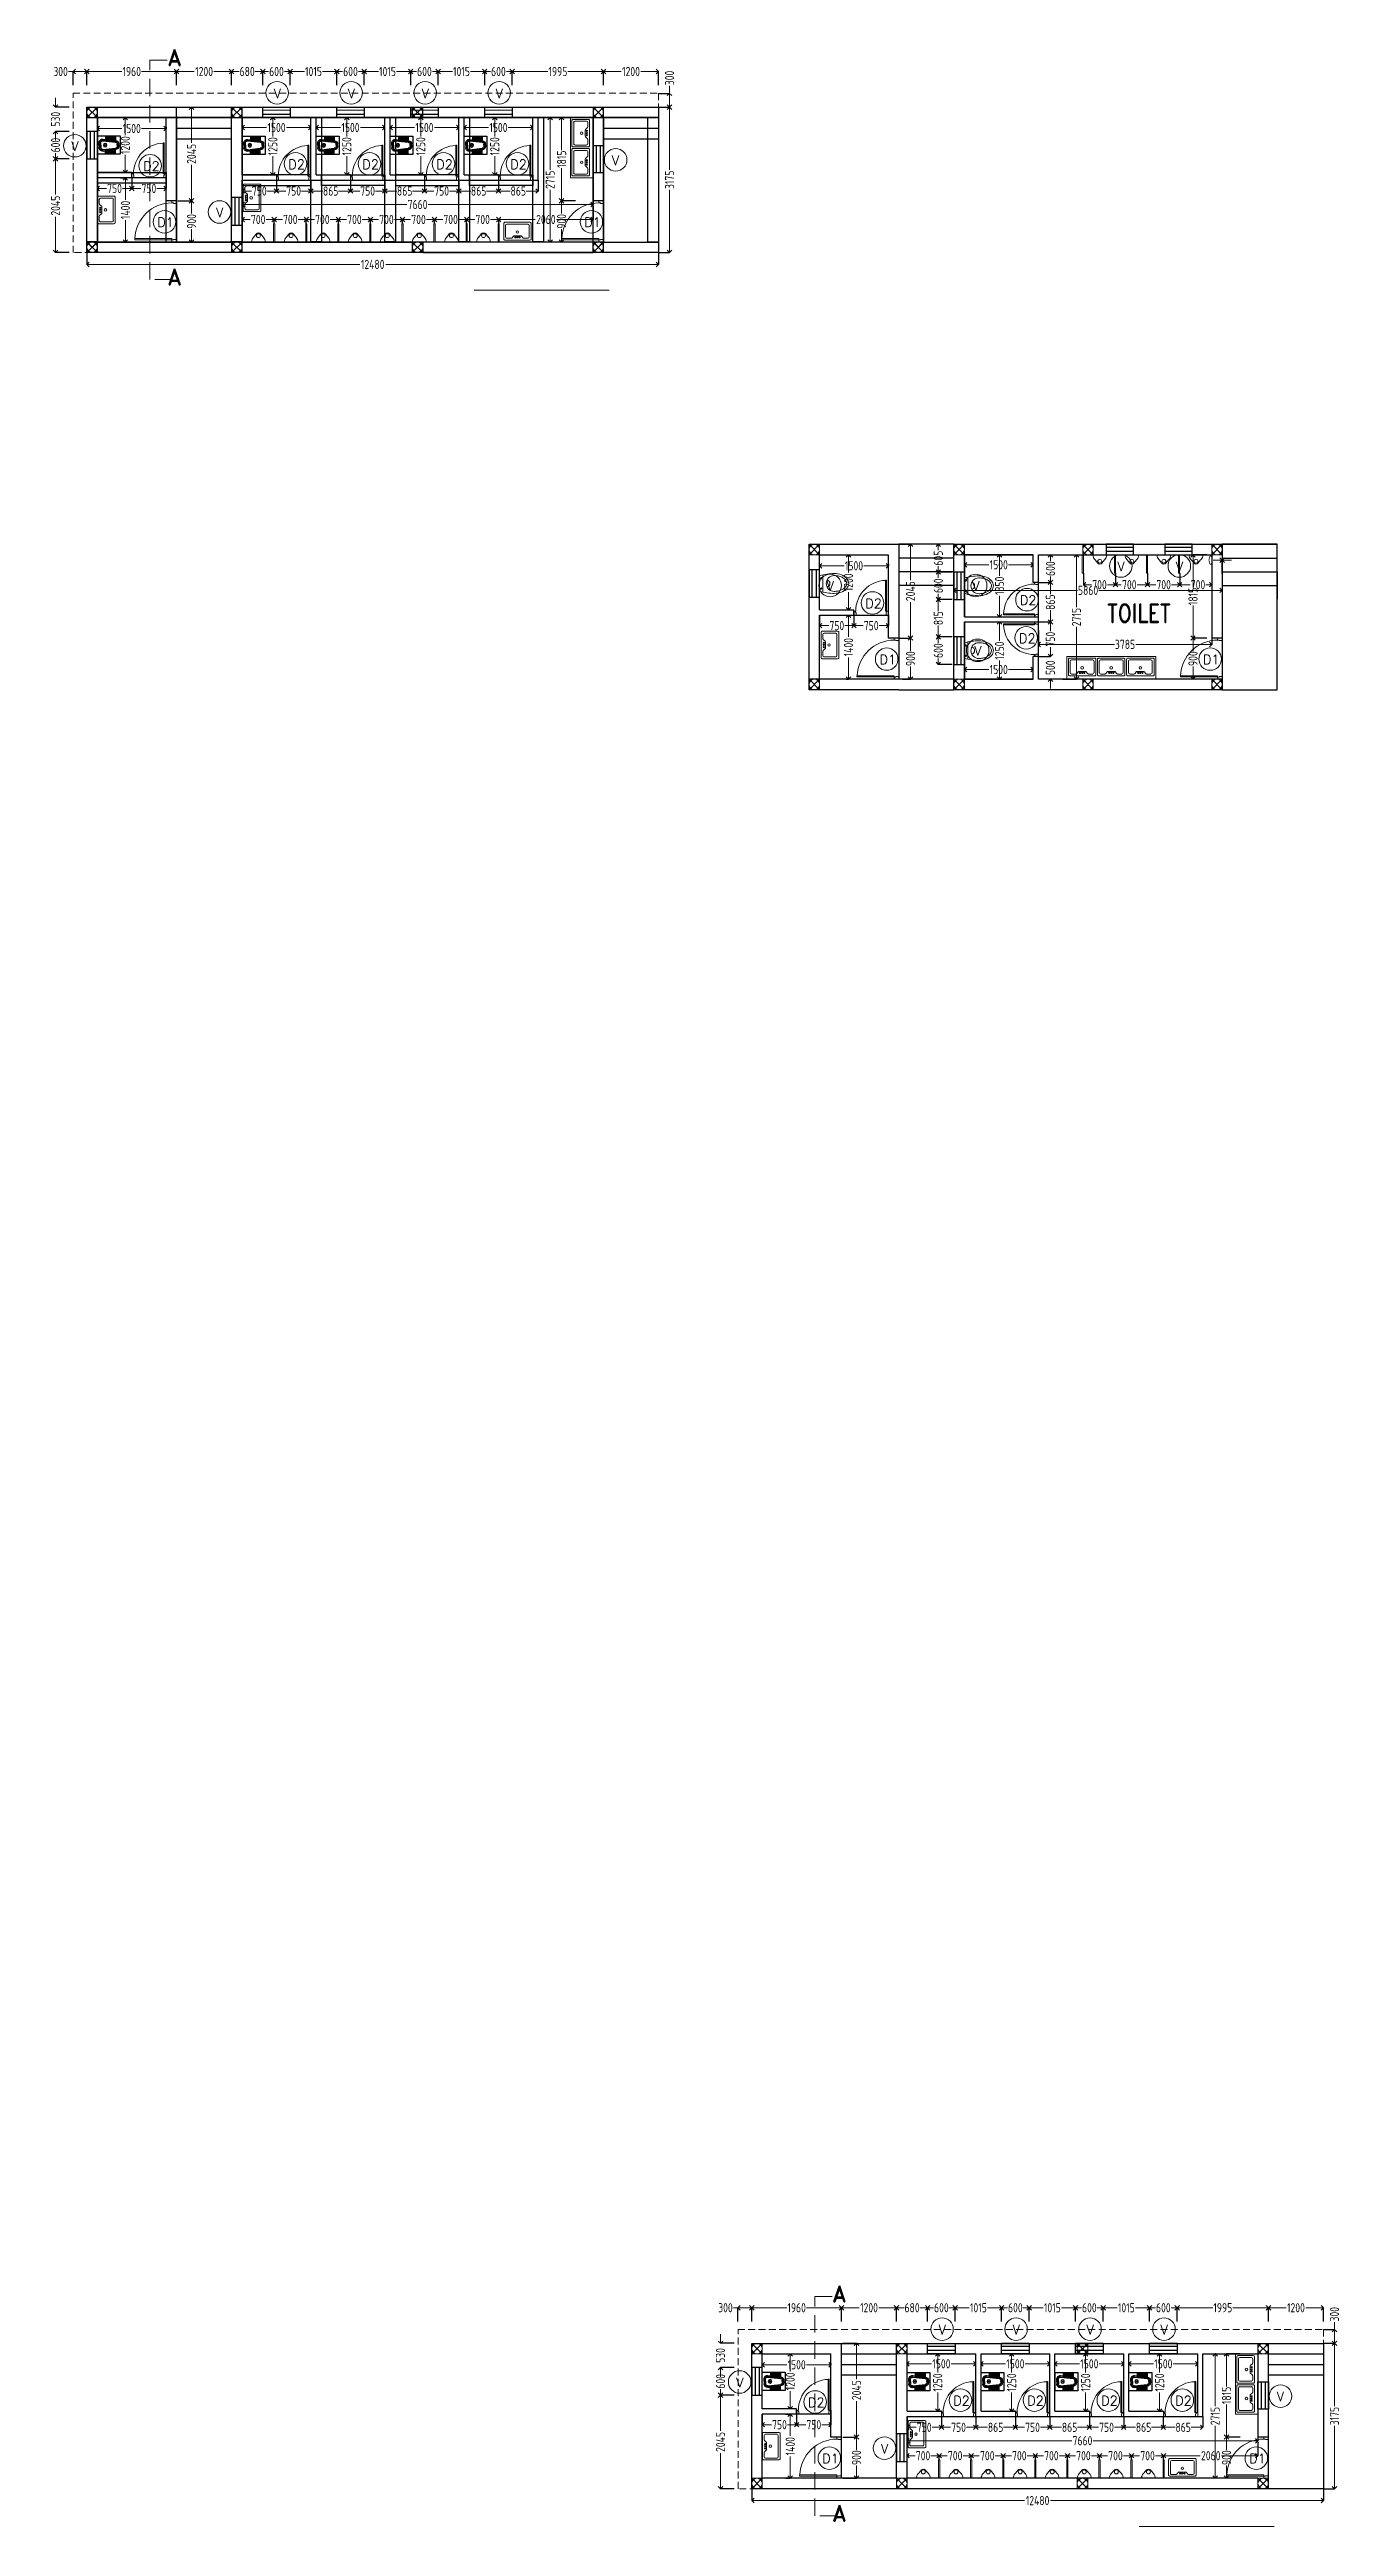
# Model space of a CAD drawing. Header units: inches. Extents: x -605 to 2991212, y -2872845 to 0.
# Drawn here: x 2269222 to 2297403, y -2839768 to -2785706 of the extents above; entities that cross this region are included whole.
import ezdxf

# ---------------------------------------------------------------- set-up
doc = ezdxf.new("R2010")
doc.units = ezdxf.units.IN
doc.header["$LTSCALE"] = 600
doc.header["$MEASUREMENT"] = 0
doc.linetypes.add('DASHED', pattern=[19.05, 12.7, -6.35])
doc.linetypes.add('DASHED2', pattern=[0.375, 0.25, -0.125])
for name, color, linetype in [('B-SANTECH', 123, 'Continuous'), ('RC BEAM', 130, 'Continuous'), ('SnT-DIMENSION', 7, 'Continuous'), ('SnT-ROAD', 25, 'Continuous')]:
    doc.layers.add(name, color=color, linetype=linetype)
for name, color, linetype, lineweight in [('DIM', 251, 'Continuous', 0), ('FURNITURE', 23, 'Continuous', 9), ('object dash', 250, 'DASHED', 5), ('OBJET', 251, 'Continuous', 9), ('PV_TEXT_ROMANS', 7, 'Continuous', 0), ('rRCC 2', 40, 'Continuous', 15), ('TEXT', 7, 'Continuous', 0)]:
    doc.layers.add(name, color=color, linetype=linetype, lineweight=lineweight)
doc.layers.add('window', color=7, linetype='Continuous', lineweight=15, true_color=0x735461)
doc.styles.add('DIM', font='geniso.shx', dxfattribs={"width": 0.85})
doc.styles.add('PV_ROMAND', font='romand.shx')
doc.styles.add('ROMAND', font='romand.shx')
doc.dimstyles.new('ST-100', dxfattribs={"dimscale": 100, "dimtxt": 2.5, "dimasz": 2, "dimexe": 0.18, "dimexo": 0.0625, "dimgap": 0.2, "dimtad": 0, "dimdec": 0, "dimzin": 0, "dimdsep": 46, "dimtxsty": 'DIM', "dimblk": 'OPEN90', "dimcen": 0.09, "dimclrd": 256, "dimclrt": 7, "dimadec": 0, "dimazin": 0, "dimtfac": 1, "dimtdec": 0, "dimtofl": 0, "dimtmove": 0, "dimatfit": 3, "dimldrblk": 'OPEN90', "dimfxl": 1, "dimtolj": 1, "dimtzin": 0, "dimlwd": -1, "dimarcsym": 0})

msp = doc.modelspace()

# ---------------------------------------------------------------- texts
at = {"layer": 'PV_TEXT_ROMANS', "char_height": 350, "attachment_point": 3, "style": 'PV_ROMAND'}
for insert in [(2286641.6, -2834515.4), (2286641.6, -2839304.6)]:
    msp.add_mtext('\\pxqc;A', dxfattribs=dict(at, insert=insert))
at = {"layer": 'SnT-DIMENSION', "linetype": 'ByBlock', "insert": (2290619.6, -2797808.5), "char_height": 400, "width": 4548.905, "attachment_point": 1, "style": 'ROMAND'}
msp.add_mtext('\\pxqc;{\\W0.8; TOILET}', dxfattribs=at)

# ---------------------------------------------------------------- blocks, each defined once
blk = doc.blocks.new('Urinal')
at = {"layer": 'OBJET'}
blk.add_circle((2454060.8, -2300340.1), 1.71, dxfattribs=at)
for centre, radius, start, end in [((2454055.3, -2300340.1), 6, 47.5611, 90), ((2454083.6, -2300309.1), 36, 227.5611, 233.6632), ((2454083.6, -2300371.1), 36, 126.3368, 132.4389), ((2454060.8, -2300340.1), 2.48, 306.3368, 53.6632), ((2454055.3, -2300340.1), 6, 270, 312.4389)]:
    blk.add_arc(centre, radius, start, end, dxfattribs=at)
blk = doc.blocks.new('door1')
at = {"layer": 'FURNITURE', "ltscale": 10}
blk.add_line((-29102.5, -2427.7), (-29134, -2427.7), dxfattribs=at)
for points in [[(-29103.3, -2391.1), (-29103.3, -2423.5), (-29102.2, -2423.5), (-29102.2, -2391.1)], [(-29134, -2425), (-29134.5, -2425), (-29134.5, -2423.5), (-29136.2, -2423.5), (-29136.2, -2427.7), (-29134, -2427.7)], [(-29102.5, -2425), (-29102, -2425), (-29102, -2423.5), (-29100.2, -2423.5), (-29100.2, -2427.7), (-29102.5, -2427.7)]]:
    blk.add_lwpolyline(points, close=True, dxfattribs=at)
blk.add_arc((-29102.2, -2423.5), 32.2, 91.8346, 180, dxfattribs=at)
blk = doc.blocks.new('D2')
at = {"layer": 'TEXT'}
blk.add_circle((2458089, -2300414), 246, dxfattribs=at)
at = {"layer": 'TEXT', "insert": (2457932, -2300321), "char_height": 206.1, "attachment_point": 1, "style": 'PV_ROMAND'}
blk.add_mtext('D2', dxfattribs=at)
blk = doc.blocks.new('WC')
at = {"layer": 'OBJET'}
for p, q in [((-6.5, 2.5), (6.5, 2.5)), ((-5.8, 0), (5.8, 0))]:
    blk.add_line(p, q, dxfattribs=at)
for centre in [(-3.9, 1.1), (3.9, 1.1)]:
    blk.add_circle(centre, 0.504, dxfattribs=at)
for centre, radius, start, end in [((34.7, 11.8), 42.2, 181.0205, 196.1744), ((0, 11), 6, 180, 0), ((0, 5), 2.79, 13.4234, 166.5766), ((-34.7, 11.8), 42.2, 343.8256, 358.9795)]:
    blk.add_arc(centre, radius, start, end, dxfattribs=at)
blk.add_ellipse((0, 11), major_axis=(0, 11), ratio=0.681818, start_param=4.712389, end_param=7.853982, dxfattribs=at)
blk.add_open_spline([(6, 11), (6, 11.7), (5.9, 12.4), (5.7, 14.2), (5.4, 15.3), (4.6, 17.2), (4, 18.1), (2.9, 19.4), (2.3, 19.8), (1, 20.4), (0.4, 20.5), (-0.7, 20.5), (-1.3, 20.3), (-2.3, 19.8), (-2.8, 19.4), (-3.8, 18.4), (-4.2, 17.8), (-5, 16.3), (-5.3, 15.5), (-5.8, 13.7), (-5.9, 12.7), (-6, 11.5), (-6, 11.3), (-6, 11)], degree=3, knots=[4.712389, 4.712389, 4.712389, 4.712389, 4.92559, 4.92559, 5.275668, 5.275668, 5.625747, 5.625747, 5.975825, 5.975825, 6.325903, 6.325903, 6.616019, 6.616019, 6.906135, 6.906135, 7.196251, 7.196251, 7.486368, 7.486368, 7.776484, 7.776484, 7.853982, 7.853982, 7.853982, 7.853982], dxfattribs=at)
blk = doc.blocks.new('D1')
at = {"layer": 'TEXT'}
blk.add_circle((2456730, -2276732), 246, dxfattribs=at)
at = {"layer": 'TEXT', "insert": (2456573, -2276639), "char_height": 206.1, "attachment_point": 1, "style": 'PV_ROMAND'}
blk.add_mtext('D1', dxfattribs=at)
blk = doc.blocks.new('svsdsdcsd')
at = {"layer": 'OBJET', "linetype": 'ByBlock'}
for p, q in [((165026.2, -53640.8), (165026.2, -53633)), ((165027.1, -53632.2), (165041.4, -53632.2)), ((165042.2, -53633), (165042.2, -53640.8)), ((165030, -53641.7), (165027.1, -53641.7)), ((165031.5, -53640.3), (165030.7, -53641.3)), ((165036.3, -53640), (165032.1, -53640)), ((165037.8, -53641.3), (165037, -53640.3)), ((165041.4, -53641.7), (165038.4, -53641.7))]:
    blk.add_line(p, q, dxfattribs=at)
blk.add_lwpolyline([(165042.7, -53642.9), (165025.8, -53642.9, -0.414214), (165025, -53642.1), (165025, -53631.8, -0.414214), (165025.8, -53630.9), (165042.7, -53630.9, -0.414214), (165043.5, -53631.8), (165043.5, -53642.1, -0.414214)], format="xyb", close=True, dxfattribs=at)
for centre, radius in [((165032.8, -53641), 0.421), ((165034.2, -53637.5), 0.842), ((165034.2, -53641), 0.421), ((165035.7, -53641), 0.421)]:
    blk.add_circle(centre, radius, dxfattribs=at)
for centre, start, end in [((165027.1, -53633), 90, 180), ((165041.4, -53633), 0, 90), ((165027.1, -53640.8), 180, 270), ((165030, -53640.8), 270, 323.1301), ((165032.1, -53640.8), 90, 143.1301), ((165036.3, -53640.8), 36.8699, 90), ((165038.4, -53640.8), 216.8699, 270), ((165041.4, -53640.8), 270, 0)]:
    blk.add_arc(centre, 0.842, start, end, dxfattribs=at)
blk = doc.blocks.new('5TV')
at = {"layer": 'SnT-ROAD', "color": 5, "linetype": 'ByBlock'}
blk.add_lwpolyline([(2695000, -2336680), (2695000, -2337280), (2695230, -2337280), (2695230, -2336680)], close=True, dxfattribs=at)
for points in [[(2695071, -2337280), (2695071, -2336680)], [(2695159, -2337280), (2695159, -2336680)]]:
    blk.add_lwpolyline(points, dxfattribs=at)
blk = doc.blocks.new('_Open90')
at = {"color": 0, "linetype": 'ByBlock', "lineweight": -2}
for p, q in [((0, 0), (-1, 0)), ((-0.5, 0.5), (0, 0)), ((0, 0), (-0.5, -0.5))]:
    blk.add_line(p, q, dxfattribs=at)
blk = doc.blocks.new('*D2060')
at = {"layer": 'Defpoints', "color": 0}
for p in [(2288963, -2796505), (2294823, -2796505), (2288963, -2797510)]:
    blk.add_point(p, dxfattribs=at)
at = {"layer": 'DIM', "color": 0, "linetype": 'ByBlock', "lineweight": -2}
for p, q in [((2288963, -2797210), (2288963, -2797510)), ((2294823, -2797210), (2294823, -2797510))]:
    blk.add_line(p, q, dxfattribs=at)
at = {"layer": 'DIM', "linetype": 'ByBlock'}
for p, q in [((2289063, -2797510), (2291660, -2797510)), ((2294723, -2797510), (2292125, -2797510))]:
    blk.add_line(p, q, dxfattribs=at)
at = {"layer": 'DIM', "xscale": 100, "yscale": 100, "zscale": 100}
for p, rotation in [((2288963, -2797510), 179.9999999999955), ((2294823, -2797510), 359.9999999999955)]:
    blk.add_blockref('_Open90', p, dxfattribs=dict(at, rotation=rotation))
at = {"layer": 'DIM', "color": 7, "insert": (2291893, -2797510), "char_height": 200, "attachment_point": 5, "style": 'DIM'}
blk.add_mtext('\\A1;5860', dxfattribs=at)
blk = doc.blocks.new('*D2061')
at = {"layer": 'Defpoints', "color": 0}
for p in [(2289193, -2796951), (2290693, -2796951), (2290693, -2796951)]:
    blk.add_point(p, dxfattribs=at)
at = {"layer": 'DIM', "color": 0, "linetype": 'ByBlock', "lineweight": -2}
for p, q in [((2289193, -2796951), (2289193, -2796951)), ((2290693, -2796951), (2290693, -2796951))]:
    blk.add_line(p, q, dxfattribs=at)
at = {"layer": 'DIM', "linetype": 'ByBlock'}
for p, q in [((2289293, -2796951), (2289727, -2796951)), ((2290593, -2796951), (2290158, -2796951))]:
    blk.add_line(p, q, dxfattribs=at)
at = {"layer": 'DIM', "xscale": 100, "yscale": 100, "zscale": 100}
for p, rotation in [((2289193, -2796951), 179.9999999999822), ((2290693, -2796951), 359.9999999999822)]:
    blk.add_blockref('_Open90', p, dxfattribs=dict(at, rotation=rotation))
at = {"layer": 'DIM', "color": 7, "insert": (2289943, -2796951), "char_height": 200, "attachment_point": 5, "style": 'DIM'}
blk.add_mtext('\\A1;1500', dxfattribs=at)
blk = doc.blocks.new('*D2062')
at = {"layer": 'Defpoints', "color": 0}
for p in [(2289586, -2798200), (2289586, -2799450), (2289961, -2799450)]:
    blk.add_point(p, dxfattribs=at)
at = {"layer": 'DIM', "color": 0, "linetype": 'ByBlock', "lineweight": -2}
for p, q in [((2289661, -2798200), (2289961, -2798200)), ((2289661, -2799450), (2289961, -2799450))]:
    blk.add_line(p, q, dxfattribs=at)
at = {"layer": 'DIM', "linetype": 'ByBlock'}
for p, q in [((2289961, -2798300), (2289961, -2798609)), ((2289961, -2799350), (2289961, -2799041))]:
    blk.add_line(p, q, dxfattribs=at)
at = {"layer": 'DIM', "xscale": 100, "yscale": 100, "zscale": 100}
for p, rotation in [((2289961, -2798200), 89.99999999997867), ((2289961, -2799450), 269.9999999999786)]:
    blk.add_blockref('_Open90', p, dxfattribs=dict(at, rotation=rotation))
at = {"layer": 'DIM', "color": 7, "insert": (2289961, -2798825), "char_height": 200, "attachment_point": 5, "rotation": 90, "style": 'DIM'}
blk.add_mtext('\\A1;1250', dxfattribs=at)
blk = doc.blocks.new('*D2063')
at = {"layer": 'Defpoints', "color": 0}
for p in [(2290808, -2797979), (2294593, -2797979), (2294593, -2798689)]:
    blk.add_point(p, dxfattribs=at)
at = {"layer": 'DIM', "color": 0, "linetype": 'ByBlock', "lineweight": -2}
for p, q in [((2290808, -2798389), (2290808, -2798689)), ((2294593, -2798389), (2294593, -2798689))]:
    blk.add_line(p, q, dxfattribs=at)
at = {"layer": 'DIM', "linetype": 'ByBlock'}
for p, q in [((2290908, -2798689), (2292468, -2798689)), ((2294493, -2798689), (2292933, -2798689))]:
    blk.add_line(p, q, dxfattribs=at)
at = {"layer": 'DIM', "xscale": 100, "yscale": 100, "zscale": 100}
for p, rotation in [((2290808, -2798689), 179.9999999999859), ((2294593, -2798689), 359.9999999999859)]:
    blk.add_blockref('_Open90', p, dxfattribs=dict(at, rotation=rotation))
at = {"layer": 'DIM', "color": 7, "insert": (2292700, -2798689), "char_height": 200, "attachment_point": 5, "style": 'DIM'}
blk.add_mtext('\\A1;3785', dxfattribs=at)
blk = doc.blocks.new('*D2064')
at = {"layer": 'Defpoints', "color": 0}
for p in [(2291286, -2796735), (2291286, -2799450), (2291639, -2799450)]:
    blk.add_point(p, dxfattribs=at)
at = {"layer": 'DIM', "color": 0, "linetype": 'ByBlock', "lineweight": -2}
for p, q in [((2291339, -2796735), (2291639, -2796735)), ((2291339, -2799450), (2291639, -2799450))]:
    blk.add_line(p, q, dxfattribs=at)
at = {"layer": 'DIM', "linetype": 'ByBlock'}
for p, q in [((2291639, -2796835), (2291639, -2797877)), ((2291639, -2799350), (2291639, -2798308))]:
    blk.add_line(p, q, dxfattribs=at)
at = {"layer": 'DIM', "xscale": 100, "yscale": 100, "zscale": 100}
for p, rotation in [((2291639, -2796735), 90.00000000046188), ((2291639, -2799450), 270.0000000004619)]:
    blk.add_blockref('_Open90', p, dxfattribs=dict(at, rotation=rotation))
at = {"layer": 'DIM', "color": 7, "insert": (2291639, -2798093), "char_height": 200, "attachment_point": 5, "rotation": 90, "style": 'DIM'}
blk.add_mtext('\\A1;2715', dxfattribs=at)
blk = doc.blocks.new('*D2065')
at = {"layer": 'Defpoints', "color": 0}
for p in [(2289944, -2796735), (2289961, -2796735), (2289961, -2798085)]:
    blk.add_point(p, dxfattribs=at)
at = {"layer": 'DIM', "color": 0, "linetype": 'ByBlock', "lineweight": -2}
for p, q in [((2289944, -2796735), (2289961, -2796735)), ((2289961, -2798085), (2289961, -2798085))]:
    blk.add_line(p, q, dxfattribs=at)
at = {"layer": 'DIM', "linetype": 'ByBlock'}
for p, q in [((2289961, -2796835), (2289961, -2797194)), ((2289961, -2797985), (2289961, -2797626))]:
    blk.add_line(p, q, dxfattribs=at)
at = {"layer": 'DIM', "xscale": 100, "yscale": 100, "zscale": 100}
for p, rotation in [((2289961, -2796735), 90), ((2289961, -2798085), 270)]:
    blk.add_blockref('_Open90', p, dxfattribs=dict(at, rotation=rotation))
at = {"layer": 'DIM', "color": 7, "insert": (2289961, -2797410), "char_height": 200, "attachment_point": 5, "rotation": 90, "style": 'DIM'}
blk.add_mtext('\\A1;1350', dxfattribs=at)
blk = doc.blocks.new('*D2066')
at = {"layer": 'Defpoints', "color": 0}
for p in [(2290808, -2796735), (2290808, -2797335), (2291071, -2797335)]:
    blk.add_point(p, dxfattribs=at)
at = {"layer": 'DIM', "color": 0, "linetype": 'ByBlock', "lineweight": -2}
for p, q in [((2290808, -2796735), (2291071, -2796735)), ((2290808, -2797335), (2291071, -2797335))]:
    blk.add_line(p, q, dxfattribs=at)
at = {"layer": 'DIM', "linetype": 'ByBlock'}
for p, q in [((2291071, -2796835), (2291071, -2796862)), ((2291071, -2797235), (2291071, -2797208))]:
    blk.add_line(p, q, dxfattribs=at)
at = {"layer": 'DIM', "xscale": 100, "yscale": 100, "zscale": 100}
for p, rotation in [((2291071, -2796735), 90), ((2291071, -2797335), 270)]:
    blk.add_blockref('_Open90', p, dxfattribs=dict(at, rotation=rotation))
at = {"layer": 'DIM', "color": 7, "insert": (2291071, -2797035), "char_height": 200, "attachment_point": 5, "rotation": 90, "style": 'DIM'}
blk.add_mtext('\\A1;600', dxfattribs=at)
blk = doc.blocks.new('*D2067')
at = {"layer": 'Defpoints', "color": 0}
for p in [(2290808, -2797335), (2290808, -2798200), (2291071, -2798200)]:
    blk.add_point(p, dxfattribs=at)
at = {"layer": 'DIM', "color": 0, "linetype": 'ByBlock', "lineweight": -2}
for p, q in [((2290808, -2797335), (2291071, -2797335)), ((2290808, -2798200), (2291071, -2798200))]:
    blk.add_line(p, q, dxfattribs=at)
at = {"layer": 'DIM', "linetype": 'ByBlock'}
for p, q in [((2291071, -2797435), (2291071, -2797595)), ((2291071, -2798100), (2291071, -2797941))]:
    blk.add_line(p, q, dxfattribs=at)
at = {"layer": 'DIM', "xscale": 100, "yscale": 100, "zscale": 100}
for p, rotation in [((2291071, -2797335), 90), ((2291071, -2798200), 270)]:
    blk.add_blockref('_Open90', p, dxfattribs=dict(at, rotation=rotation))
at = {"layer": 'DIM', "color": 7, "insert": (2291071, -2797768), "char_height": 200, "attachment_point": 5, "rotation": 90, "style": 'DIM'}
blk.add_mtext('\\A1;865', dxfattribs=at)
blk = doc.blocks.new('*D2068')
at = {"layer": 'Defpoints', "color": 0}
for p in [(2290808, -2798200), (2290808, -2798950), (2291071, -2798950)]:
    blk.add_point(p, dxfattribs=at)
at = {"layer": 'DIM', "color": 0, "linetype": 'ByBlock', "lineweight": -2}
for p, q in [((2290808, -2798200), (2291071, -2798200)), ((2290808, -2798950), (2291071, -2798950))]:
    blk.add_line(p, q, dxfattribs=at)
at = {"layer": 'DIM', "linetype": 'ByBlock'}
for p, q in [((2291071, -2798300), (2291071, -2798402)), ((2291071, -2798850), (2291071, -2798748))]:
    blk.add_line(p, q, dxfattribs=at)
at = {"layer": 'DIM', "xscale": 100, "yscale": 100, "zscale": 100}
for p, rotation in [((2291071, -2798200), 90), ((2291071, -2798950), 270)]:
    blk.add_blockref('_Open90', p, dxfattribs=dict(at, rotation=rotation))
at = {"layer": 'DIM', "color": 7, "insert": (2291071, -2798575), "char_height": 200, "attachment_point": 5, "rotation": 90, "style": 'DIM'}
blk.add_mtext('\\A1;750', dxfattribs=at)
blk = doc.blocks.new('*D2069')
at = {"layer": 'Defpoints', "color": 0}
for p in [(2290808, -2798950), (2291071, -2799450), (2292008, -2799450)]:
    blk.add_point(p, dxfattribs=at)
at = {"layer": 'DIM', "linetype": 'ByBlock'}
for p, q in [((2291071, -2798850), (2291071, -2798750)), ((2291071, -2799550), (2291071, -2799650))]:
    blk.add_line(p, q, dxfattribs=at)
at = {"layer": 'DIM', "color": 0, "linetype": 'ByBlock', "lineweight": -2}
for p, q in [((2290808, -2798950), (2291071, -2798950)), ((2291371, -2799450), (2291071, -2799450))]:
    blk.add_line(p, q, dxfattribs=at)
at = {"layer": 'DIM', "xscale": 100, "yscale": 100, "zscale": 100}
for p, rotation in [((2291071, -2798950), 270), ((2291071, -2799450), 90)]:
    blk.add_blockref('_Open90', p, dxfattribs=dict(at, rotation=rotation))
at = {"layer": 'DIM', "color": 7, "insert": (2291071, -2799200), "char_height": 200, "attachment_point": 5, "rotation": 90, "style": 'DIM'}
blk.add_mtext('\\A1;500', dxfattribs=at)
blk = doc.blocks.new('*D2070')
at = {"layer": 'Defpoints', "color": 0}
for p in [(2293893, -2797135), (2294593, -2797135), (2294593, -2797386)]:
    blk.add_point(p, dxfattribs=at)
at = {"layer": 'DIM', "color": 0, "linetype": 'ByBlock', "lineweight": -2}
for p, q in [((2293893, -2797135), (2293893, -2797386)), ((2294593, -2797135), (2294593, -2797386))]:
    blk.add_line(p, q, dxfattribs=at)
at = {"layer": 'DIM', "linetype": 'ByBlock'}
for p, q in [((2293993, -2797386), (2294119, -2797386)), ((2294493, -2797386), (2294466, -2797386))]:
    blk.add_line(p, q, dxfattribs=at)
at = {"layer": 'DIM', "xscale": 100, "yscale": 100, "zscale": 100, "rotation": 180}
blk.add_blockref('_Open90', (2293893, -2797386), dxfattribs=at)
at = {"layer": 'DIM', "xscale": 100, "yscale": 100, "zscale": 100}
blk.add_blockref('_Open90', (2294593, -2797386), dxfattribs=at)
at = {"layer": 'DIM', "color": 7, "insert": (2294293, -2797386), "char_height": 200, "attachment_point": 5, "style": 'DIM'}
blk.add_mtext('\\A1;700', dxfattribs=at)
blk = doc.blocks.new('*D2071')
at = {"layer": 'Defpoints', "color": 0}
for p in [(2293193, -2797135), (2293893, -2797135), (2293893, -2797386)]:
    blk.add_point(p, dxfattribs=at)
at = {"layer": 'DIM', "color": 0, "linetype": 'ByBlock', "lineweight": -2}
for p, q in [((2293193, -2797135), (2293193, -2797386)), ((2293893, -2797135), (2293893, -2797386))]:
    blk.add_line(p, q, dxfattribs=at)
at = {"layer": 'DIM', "linetype": 'ByBlock'}
for p, q in [((2293293, -2797386), (2293369, -2797386)), ((2293793, -2797386), (2293716, -2797386))]:
    blk.add_line(p, q, dxfattribs=at)
at = {"layer": 'DIM', "xscale": 100, "yscale": 100, "zscale": 100, "rotation": 180}
blk.add_blockref('_Open90', (2293193, -2797386), dxfattribs=at)
at = {"layer": 'DIM', "xscale": 100, "yscale": 100, "zscale": 100}
blk.add_blockref('_Open90', (2293893, -2797386), dxfattribs=at)
at = {"layer": 'DIM', "color": 7, "insert": (2293543, -2797386), "char_height": 200, "attachment_point": 5, "style": 'DIM'}
blk.add_mtext('\\A1;700', dxfattribs=at)
blk = doc.blocks.new('*D2072')
at = {"layer": 'Defpoints', "color": 0}
for p in [(2292493, -2797135), (2293193, -2797135), (2293193, -2797386)]:
    blk.add_point(p, dxfattribs=at)
at = {"layer": 'DIM', "color": 0, "linetype": 'ByBlock', "lineweight": -2}
for p, q in [((2292493, -2797135), (2292493, -2797386)), ((2293193, -2797135), (2293193, -2797386))]:
    blk.add_line(p, q, dxfattribs=at)
at = {"layer": 'DIM', "linetype": 'ByBlock'}
for p, q in [((2292593, -2797386), (2292619, -2797386)), ((2293093, -2797386), (2292966, -2797386))]:
    blk.add_line(p, q, dxfattribs=at)
at = {"layer": 'DIM', "xscale": 100, "yscale": 100, "zscale": 100, "rotation": 180}
blk.add_blockref('_Open90', (2292493, -2797386), dxfattribs=at)
at = {"layer": 'DIM', "xscale": 100, "yscale": 100, "zscale": 100}
blk.add_blockref('_Open90', (2293193, -2797386), dxfattribs=at)
at = {"layer": 'DIM', "color": 7, "insert": (2292793, -2797386), "char_height": 200, "attachment_point": 5, "style": 'DIM'}
blk.add_mtext('\\A1;700', dxfattribs=at)
blk = doc.blocks.new('*D2073')
at = {"layer": 'Defpoints', "color": 0}
for p in [(2291793, -2797138), (2292493, -2797135), (2292493, -2797386)]:
    blk.add_point(p, dxfattribs=at)
at = {"layer": 'DIM', "color": 0, "linetype": 'ByBlock', "lineweight": -2}
for p, q in [((2291793, -2797138), (2291793, -2797386)), ((2292493, -2797135), (2292493, -2797386))]:
    blk.add_line(p, q, dxfattribs=at)
at = {"layer": 'DIM', "linetype": 'ByBlock'}
for p, q in [((2291893, -2797386), (2291969, -2797386)), ((2292393, -2797386), (2292316, -2797386))]:
    blk.add_line(p, q, dxfattribs=at)
at = {"layer": 'DIM', "xscale": 100, "yscale": 100, "zscale": 100, "rotation": 180}
blk.add_blockref('_Open90', (2291793, -2797386), dxfattribs=at)
at = {"layer": 'DIM', "xscale": 100, "yscale": 100, "zscale": 100}
blk.add_blockref('_Open90', (2292493, -2797386), dxfattribs=at)
at = {"layer": 'DIM', "color": 7, "insert": (2292143, -2797386), "char_height": 200, "attachment_point": 5, "style": 'DIM'}
blk.add_mtext('\\A1;700', dxfattribs=at)
blk = doc.blocks.new('*D2074')
at = {"layer": 'Defpoints', "color": 0}
for p in [(2294184, -2798550), (2294823, -2798550), (2294823, -2799450)]:
    blk.add_point(p, dxfattribs=at)
at = {"layer": 'DIM', "color": 0, "linetype": 'ByBlock', "lineweight": -2}
for p, q in [((2294484, -2798550), (2294184, -2798550)), ((2294484, -2799450), (2294184, -2799450))]:
    blk.add_line(p, q, dxfattribs=at)
at = {"layer": 'DIM', "linetype": 'ByBlock'}
for p, q in [((2294184, -2798650), (2294184, -2798827)), ((2294184, -2799350), (2294184, -2799173))]:
    blk.add_line(p, q, dxfattribs=at)
at = {"layer": 'DIM', "xscale": 100, "yscale": 100, "zscale": 100}
for p, rotation in [((2294184, -2798550), 90), ((2294184, -2799450), 270)]:
    blk.add_blockref('_Open90', p, dxfattribs=dict(at, rotation=rotation))
at = {"layer": 'DIM', "color": 7, "insert": (2294184, -2799000), "char_height": 200, "attachment_point": 5, "rotation": 90, "style": 'DIM'}
blk.add_mtext('\\A1;900', dxfattribs=at)
blk = doc.blocks.new('V')
at = {"layer": 'TEXT'}
blk.add_circle((2924932, -2650684), 246, dxfattribs=at)
at = {"layer": 'TEXT', "insert": (2925023, -2650609), "char_height": 206, "attachment_point": 1, "rotation": 270, "style": 'PV_ROMAND'}
blk.add_mtext('V', dxfattribs=at)
blk = doc.blocks.new('*D2075')
at = {"layer": 'Defpoints', "color": 0}
for p in [(2290693, -2799237), (2289193, -2799450), (2290693, -2799450)]:
    blk.add_point(p, dxfattribs=at)
at = {"layer": 'DIM', "color": 0, "linetype": 'ByBlock', "lineweight": -2}
for p, q in [((2289193, -2799450), (2289193, -2799237)), ((2290693, -2799450), (2290693, -2799237))]:
    blk.add_line(p, q, dxfattribs=at)
at = {"layer": 'DIM', "linetype": 'ByBlock'}
for p, q in [((2289293, -2799237), (2289727, -2799237)), ((2290593, -2799237), (2290158, -2799237))]:
    blk.add_line(p, q, dxfattribs=at)
at = {"layer": 'DIM', "xscale": 100, "yscale": 100, "zscale": 100, "rotation": 180}
blk.add_blockref('_Open90', (2289193, -2799237), dxfattribs=at)
at = {"layer": 'DIM', "xscale": 100, "yscale": 100, "zscale": 100}
blk.add_blockref('_Open90', (2290693, -2799237), dxfattribs=at)
at = {"layer": 'DIM', "color": 7, "insert": (2289943, -2799237), "char_height": 200, "attachment_point": 5, "style": 'DIM'}
blk.add_mtext('\\A1;1500', dxfattribs=at)
blk = doc.blocks.new('*D2076')
at = {"layer": 'Defpoints', "color": 0}
for p in [(2288963, -2796505), (2288624, -2797110), (2288963, -2797110)]:
    blk.add_point(p, dxfattribs=at)
at = {"layer": 'DIM', "color": 0, "linetype": 'ByBlock', "lineweight": -2}
for p, q in [((2288924, -2796505), (2288624, -2796505)), ((2288924, -2797110), (2288624, -2797110))]:
    blk.add_line(p, q, dxfattribs=at)
at = {"layer": 'DIM', "linetype": 'ByBlock'}
for p, q in [((2288624, -2796605), (2288624, -2796635)), ((2288624, -2797010), (2288624, -2796981))]:
    blk.add_line(p, q, dxfattribs=at)
at = {"layer": 'DIM', "xscale": 100, "yscale": 100, "zscale": 100}
for p, rotation in [((2288624, -2796505), 90), ((2288624, -2797110), 270)]:
    blk.add_blockref('_Open90', p, dxfattribs=dict(at, rotation=rotation))
at = {"layer": 'DIM', "color": 7, "insert": (2288624, -2796808), "char_height": 200, "attachment_point": 5, "rotation": 90, "style": 'DIM'}
blk.add_mtext('\\A1;605', dxfattribs=at)
blk = doc.blocks.new('*D2077')
at = {"layer": 'Defpoints', "color": 0}
for p in [(2288963, -2797110), (2288624, -2797710), (2288963, -2797710)]:
    blk.add_point(p, dxfattribs=at)
at = {"layer": 'DIM', "color": 0, "linetype": 'ByBlock', "lineweight": -2}
for p, q in [((2288924, -2797110), (2288624, -2797110)), ((2288924, -2797710), (2288624, -2797710))]:
    blk.add_line(p, q, dxfattribs=at)
at = {"layer": 'DIM', "linetype": 'ByBlock'}
for p, q in [((2288624, -2797210), (2288624, -2797237)), ((2288624, -2797610), (2288624, -2797583))]:
    blk.add_line(p, q, dxfattribs=at)
at = {"layer": 'DIM', "xscale": 100, "yscale": 100, "zscale": 100}
for p, rotation in [((2288624, -2797110), 90), ((2288624, -2797710), 270)]:
    blk.add_blockref('_Open90', p, dxfattribs=dict(at, rotation=rotation))
at = {"layer": 'DIM', "color": 7, "insert": (2288624, -2797410), "char_height": 200, "attachment_point": 5, "rotation": 90, "style": 'DIM'}
blk.add_mtext('\\A1;600', dxfattribs=at)
blk = doc.blocks.new('*D2078')
at = {"layer": 'Defpoints', "color": 0}
for p in [(2288963, -2797710), (2288624, -2798525), (2288963, -2798525)]:
    blk.add_point(p, dxfattribs=at)
at = {"layer": 'DIM', "color": 0, "linetype": 'ByBlock', "lineweight": -2}
for p, q in [((2288924, -2797710), (2288624, -2797710)), ((2288924, -2798525), (2288624, -2798525))]:
    blk.add_line(p, q, dxfattribs=at)
at = {"layer": 'DIM', "linetype": 'ByBlock'}
for p, q in [((2288624, -2797810), (2288624, -2797962)), ((2288624, -2798425), (2288624, -2798274))]:
    blk.add_line(p, q, dxfattribs=at)
at = {"layer": 'DIM', "xscale": 100, "yscale": 100, "zscale": 100}
for p, rotation in [((2288624, -2797710), 90), ((2288624, -2798525), 270)]:
    blk.add_blockref('_Open90', p, dxfattribs=dict(at, rotation=rotation))
at = {"layer": 'DIM', "color": 7, "insert": (2288624, -2798118), "char_height": 200, "attachment_point": 5, "rotation": 90, "style": 'DIM'}
blk.add_mtext('\\A1;815', dxfattribs=at)
blk = doc.blocks.new('*D2079')
at = {"layer": 'Defpoints', "color": 0}
for p in [(2288963, -2798525), (2288624, -2799125), (2288963, -2799125)]:
    blk.add_point(p, dxfattribs=at)
at = {"layer": 'DIM', "color": 0, "linetype": 'ByBlock', "lineweight": -2}
for p, q in [((2288924, -2798525), (2288624, -2798525)), ((2288924, -2799125), (2288624, -2799125))]:
    blk.add_line(p, q, dxfattribs=at)
at = {"layer": 'DIM', "linetype": 'ByBlock'}
for p, q in [((2288624, -2798625), (2288624, -2798652)), ((2288624, -2799025), (2288624, -2798998))]:
    blk.add_line(p, q, dxfattribs=at)
at = {"layer": 'DIM', "xscale": 100, "yscale": 100, "zscale": 100}
for p, rotation in [((2288624, -2798525), 90), ((2288624, -2799125), 270)]:
    blk.add_blockref('_Open90', p, dxfattribs=dict(at, rotation=rotation))
at = {"layer": 'DIM', "color": 7, "insert": (2288624, -2798825), "char_height": 200, "attachment_point": 5, "rotation": 90, "style": 'DIM'}
blk.add_mtext('\\A1;600', dxfattribs=at)
blk = doc.blocks.new('*D2080')
at = {"layer": 'Defpoints', "color": 0}
for p in [(2294823, -2796851), (2294823, -2797105), (2294823, -2797405)]:
    blk.add_point(p, dxfattribs=at)
at = {"layer": 'DIM', "linetype": 'ByBlock'}
for p, q in [((2294723, -2796851), (2294623, -2796851)), ((2294923, -2796851), (2295023, -2796851))]:
    blk.add_line(p, q, dxfattribs=at)
at = {"layer": 'DIM', "color": 0, "linetype": 'ByBlock', "lineweight": -2}
for p in [(2294823, -2797151), (2294823, -2797105)]:
    blk.add_line(p, (2294823, -2796851), dxfattribs=at)
at = {"layer": 'DIM', "xscale": 100, "yscale": 100, "zscale": 100}
blk.add_blockref('_Open90', (2294823, -2796851), dxfattribs=at)
at = {"layer": 'DIM', "xscale": 100, "yscale": 100, "zscale": 100, "rotation": 180}
blk.add_blockref('_Open90', (2294823, -2796851), dxfattribs=at)
at = {"layer": 'DIM', "color": 7, "insert": (2294568, -2796851), "char_height": 200, "attachment_point": 5, "style": 'DIM'}
blk.add_mtext('\\A1;0', dxfattribs=at)
blk = doc.blocks.new('*D2081')
at = {"layer": 'Defpoints', "color": 0}
for p in [(2286033, -2796946), (2287533, -2796946), (2287533, -2796973)]:
    blk.add_point(p, dxfattribs=at)
at = {"layer": 'DIM', "color": 0, "linetype": 'ByBlock', "lineweight": -2}
for p, q in [((2286033, -2796946), (2286033, -2796973)), ((2287533, -2796946), (2287533, -2796973))]:
    blk.add_line(p, q, dxfattribs=at)
at = {"layer": 'DIM', "linetype": 'ByBlock'}
for p, q in [((2286133, -2796973), (2286567, -2796973)), ((2287433, -2796973), (2286998, -2796973))]:
    blk.add_line(p, q, dxfattribs=at)
at = {"layer": 'DIM', "xscale": 100, "yscale": 100, "zscale": 100, "rotation": 180}
blk.add_blockref('_Open90', (2286033, -2796973), dxfattribs=at)
at = {"layer": 'DIM', "xscale": 100, "yscale": 100, "zscale": 100}
blk.add_blockref('_Open90', (2287533, -2796973), dxfattribs=at)
at = {"layer": 'DIM', "color": 7, "insert": (2286783, -2796973), "char_height": 200, "attachment_point": 5, "style": 'DIM'}
blk.add_mtext('\\A1;1500', dxfattribs=at)
blk = doc.blocks.new('*D2082')
at = {"layer": 'Defpoints', "color": 0}
for p in [(2286662, -2796735), (2286662, -2796735), (2286662, -2797935)]:
    blk.add_point(p, dxfattribs=at)
at = {"layer": 'DIM', "color": 0, "linetype": 'ByBlock', "lineweight": -2}
for p, q in [((2286662, -2796735), (2286662, -2796735)), ((2286662, -2797935), (2286662, -2797935))]:
    blk.add_line(p, q, dxfattribs=at)
at = {"layer": 'DIM', "linetype": 'ByBlock'}
for p, q in [((2286662, -2796835), (2286662, -2797119)), ((2286662, -2797835), (2286662, -2797551))]:
    blk.add_line(p, q, dxfattribs=at)
at = {"layer": 'DIM', "xscale": 100, "yscale": 100, "zscale": 100}
for p, rotation in [((2286662, -2796735), 90), ((2286662, -2797935), 270)]:
    blk.add_blockref('_Open90', p, dxfattribs=dict(at, rotation=rotation))
at = {"layer": 'DIM', "color": 7, "insert": (2286662, -2797335), "char_height": 200, "attachment_point": 5, "rotation": 90, "style": 'DIM'}
blk.add_mtext('\\A1;1200', dxfattribs=at)
blk = doc.blocks.new('*D2083')
at = {"layer": 'Defpoints', "color": 0}
for p in [(2286619, -2798050), (2286619, -2799450), (2286662, -2799450)]:
    blk.add_point(p, dxfattribs=at)
at = {"layer": 'DIM', "color": 0, "linetype": 'ByBlock', "lineweight": -2}
for p, q in [((2286619, -2798050), (2286662, -2798050)), ((2286619, -2799450), (2286662, -2799450))]:
    blk.add_line(p, q, dxfattribs=at)
at = {"layer": 'DIM', "linetype": 'ByBlock'}
for p, q in [((2286662, -2798150), (2286662, -2798526)), ((2286662, -2799350), (2286662, -2798974))]:
    blk.add_line(p, q, dxfattribs=at)
at = {"layer": 'DIM', "xscale": 100, "yscale": 100, "zscale": 100}
for p, rotation in [((2286662, -2798050), 90), ((2286662, -2799450), 270)]:
    blk.add_blockref('_Open90', p, dxfattribs=dict(at, rotation=rotation))
at = {"layer": 'DIM', "color": 7, "insert": (2286662, -2798750), "char_height": 200, "attachment_point": 5, "rotation": 90, "style": 'DIM'}
blk.add_mtext('\\A1;1400', dxfattribs=at)
blk = doc.blocks.new('*D2084')
at = {"layer": 'Defpoints', "color": 0}
for p in [(2294184, -2796735), (2294593, -2796735), (2294593, -2798550)]:
    blk.add_point(p, dxfattribs=at)
at = {"layer": 'DIM', "color": 0, "linetype": 'ByBlock', "lineweight": -2}
for p, q in [((2294484, -2796735), (2294184, -2796735)), ((2294484, -2798550), (2294184, -2798550))]:
    blk.add_line(p, q, dxfattribs=at)
at = {"layer": 'DIM', "linetype": 'ByBlock'}
for p, q in [((2294184, -2796835), (2294184, -2797444)), ((2294184, -2798450), (2294184, -2797841))]:
    blk.add_line(p, q, dxfattribs=at)
at = {"layer": 'DIM', "xscale": 100, "yscale": 100, "zscale": 100}
for p, rotation in [((2294184, -2796735), 90), ((2294184, -2798550), 270)]:
    blk.add_blockref('_Open90', p, dxfattribs=dict(at, rotation=rotation))
at = {"layer": 'DIM', "color": 7, "insert": (2294184, -2797643), "char_height": 200, "attachment_point": 5, "rotation": 90, "style": 'DIM'}
blk.add_mtext('\\A1;1815', dxfattribs=at)
blk = doc.blocks.new('*D2085')
at = {"layer": 'Defpoints', "color": 0}
for p in [(2287763, -2798550), (2288018, -2798550), (2287839, -2799450)]:
    blk.add_point(p, dxfattribs=at)
at = {"layer": 'DIM', "color": 0, "linetype": 'ByBlock', "lineweight": -2}
for p, q in [((2287763, -2798550), (2288018, -2798550)), ((2287839, -2799450), (2288018, -2799450))]:
    blk.add_line(p, q, dxfattribs=at)
at = {"layer": 'DIM', "linetype": 'ByBlock'}
for p, q in [((2288018, -2798650), (2288018, -2798827)), ((2288018, -2799350), (2288018, -2799173))]:
    blk.add_line(p, q, dxfattribs=at)
at = {"layer": 'DIM', "xscale": 100, "yscale": 100, "zscale": 100}
for p, rotation in [((2288018, -2798550), 90), ((2288018, -2799450), 270)]:
    blk.add_blockref('_Open90', p, dxfattribs=dict(at, rotation=rotation))
at = {"layer": 'DIM', "color": 7, "insert": (2288018, -2799000), "char_height": 200, "attachment_point": 5, "rotation": 90, "style": 'DIM'}
blk.add_mtext('\\A1;900', dxfattribs=at)
blk = doc.blocks.new('*D2086')
at = {"layer": 'Defpoints', "color": 0}
for p in [(2287763, -2796505), (2288018, -2796505), (2287771, -2798550)]:
    blk.add_point(p, dxfattribs=at)
at = {"layer": 'DIM', "color": 0, "linetype": 'ByBlock', "lineweight": -2}
for p, q in [((2287763, -2796505), (2288018, -2796505)), ((2287771, -2798550), (2288018, -2798550))]:
    blk.add_line(p, q, dxfattribs=at)
at = {"layer": 'DIM', "linetype": 'ByBlock'}
for p, q in [((2288018, -2796605), (2288018, -2797287)), ((2288018, -2798450), (2288018, -2797769))]:
    blk.add_line(p, q, dxfattribs=at)
at = {"layer": 'DIM', "xscale": 100, "yscale": 100, "zscale": 100}
for p, rotation in [((2288018, -2796505), 90), ((2288018, -2798550), 270)]:
    blk.add_blockref('_Open90', p, dxfattribs=dict(at, rotation=rotation))
at = {"layer": 'DIM', "color": 7, "insert": (2288018, -2797528), "char_height": 200, "attachment_point": 5, "rotation": 90, "style": 'DIM'}
blk.add_mtext('\\A1;2045', dxfattribs=at)
blk = doc.blocks.new('*D2087')
at = {"layer": 'Defpoints', "color": 0}
for p in [(2286033, -2798050), (2286783, -2798050), (2286783, -2798280)]:
    blk.add_point(p, dxfattribs=at)
at = {"layer": 'DIM', "color": 0, "linetype": 'ByBlock', "lineweight": -2}
for p, q in [((2286033, -2798050), (2286033, -2798280)), ((2286783, -2798050), (2286783, -2798280))]:
    blk.add_line(p, q, dxfattribs=at)
at = {"layer": 'DIM', "linetype": 'ByBlock'}
for p, q in [((2286133, -2798280), (2286234, -2798280)), ((2286683, -2798280), (2286581, -2798280))]:
    blk.add_line(p, q, dxfattribs=at)
at = {"layer": 'DIM', "xscale": 100, "yscale": 100, "zscale": 100, "rotation": 180}
blk.add_blockref('_Open90', (2286033, -2798280), dxfattribs=at)
at = {"layer": 'DIM', "xscale": 100, "yscale": 100, "zscale": 100}
blk.add_blockref('_Open90', (2286783, -2798280), dxfattribs=at)
at = {"layer": 'DIM', "color": 7, "insert": (2286408, -2798280), "char_height": 200, "attachment_point": 5, "style": 'DIM'}
blk.add_mtext('\\A1;750', dxfattribs=at)
blk = doc.blocks.new('*D2088')
at = {"layer": 'Defpoints', "color": 0}
for p in [(2286783, -2798050), (2287533, -2798050), (2287533, -2798280)]:
    blk.add_point(p, dxfattribs=at)
at = {"layer": 'DIM', "color": 0, "linetype": 'ByBlock', "lineweight": -2}
for p, q in [((2286783, -2798050), (2286783, -2798280)), ((2287533, -2798050), (2287533, -2798280))]:
    blk.add_line(p, q, dxfattribs=at)
at = {"layer": 'DIM', "linetype": 'ByBlock'}
for p, q in [((2286883, -2798280), (2286984, -2798280)), ((2287433, -2798280), (2287331, -2798280))]:
    blk.add_line(p, q, dxfattribs=at)
at = {"layer": 'DIM', "xscale": 100, "yscale": 100, "zscale": 100, "rotation": 180}
blk.add_blockref('_Open90', (2286783, -2798280), dxfattribs=at)
at = {"layer": 'DIM', "xscale": 100, "yscale": 100, "zscale": 100}
blk.add_blockref('_Open90', (2287533, -2798280), dxfattribs=at)
at = {"layer": 'DIM', "color": 7, "insert": (2287158, -2798280), "char_height": 200, "attachment_point": 5, "style": 'DIM'}
blk.add_mtext('\\A1;750', dxfattribs=at)
blk = doc.blocks.new('*D2512')
at = {"layer": 'Defpoints', "color": 0}
for p in [(2270266, -2787402), (2271766, -2787402), (2271766, -2787430)]:
    blk.add_point(p, dxfattribs=at)
at = {"layer": 'DIM', "color": 0, "linetype": 'ByBlock', "lineweight": -2}
for p, q in [((2270266, -2787402), (2270266, -2787429)), ((2271766, -2787402), (2271766, -2787430))]:
    blk.add_line(p, q, dxfattribs=at)
at = {"layer": 'DIM', "linetype": 'ByBlock'}
for p, q in [((2270366, -2787429), (2270801, -2787429)), ((2271666, -2787430), (2271232, -2787429))]:
    blk.add_line(p, q, dxfattribs=at)
at = {"layer": 'DIM', "xscale": 100, "yscale": 100, "zscale": 100}
for p, rotation in [((2270266, -2787429), 179.9956173130653), ((2271766, -2787430), 359.9956173130653)]:
    blk.add_blockref('_Open90', p, dxfattribs=dict(at, rotation=rotation))
at = {"layer": 'DIM', "color": 7, "insert": (2271016, -2787429), "char_height": 200, "attachment_point": 5, "rotation": 359.9956, "style": 'DIM'}
blk.add_mtext('\\A1;1500', dxfattribs=at)
blk = doc.blocks.new('*D2513')
at = {"layer": 'Defpoints', "color": 0}
for p in [(2270876, -2787192), (2270876, -2787192), (2270876, -2788392)]:
    blk.add_point(p, dxfattribs=at)
at = {"layer": 'DIM', "color": 0, "linetype": 'ByBlock', "lineweight": -2}
for p, q in [((2270876, -2787192), (2270876, -2787192)), ((2270876, -2788392), (2270876, -2788392))]:
    blk.add_line(p, q, dxfattribs=at)
at = {"layer": 'DIM', "linetype": 'ByBlock'}
for p, q in [((2270876, -2787292), (2270876, -2787576)), ((2270876, -2788292), (2270876, -2788007))]:
    blk.add_line(p, q, dxfattribs=at)
at = {"layer": 'DIM', "xscale": 100, "yscale": 100, "zscale": 100}
for p, rotation in [((2270876, -2787192), 89.99561731306525), ((2270876, -2788392), 269.9956173130652)]:
    blk.add_blockref('_Open90', p, dxfattribs=dict(at, rotation=rotation))
at = {"layer": 'DIM', "color": 7, "insert": (2270876, -2787792), "char_height": 200, "attachment_point": 5, "rotation": 89.9956, "style": 'DIM'}
blk.add_mtext('\\A1;1200', dxfattribs=at)
blk = doc.blocks.new('*D2514')
at = {"layer": 'Defpoints', "color": 0}
for p in [(2270771, -2788507), (2270771, -2789907), (2270877, -2789907)]:
    blk.add_point(p, dxfattribs=at)
at = {"layer": 'DIM', "color": 0, "linetype": 'ByBlock', "lineweight": -2}
for p, q in [((2270771, -2788507), (2270877, -2788507)), ((2270771, -2789907), (2270877, -2789907))]:
    blk.add_line(p, q, dxfattribs=at)
at = {"layer": 'DIM', "linetype": 'ByBlock'}
for p, q in [((2270877, -2788607), (2270877, -2788983)), ((2270877, -2789807), (2270877, -2789431))]:
    blk.add_line(p, q, dxfattribs=at)
at = {"layer": 'DIM', "xscale": 100, "yscale": 100, "zscale": 100}
for p, rotation in [((2270877, -2788507), 90), ((2270877, -2789907), 270)]:
    blk.add_blockref('_Open90', p, dxfattribs=dict(at, rotation=rotation))
at = {"layer": 'DIM', "color": 7, "insert": (2270877, -2789207), "char_height": 200, "attachment_point": 5, "rotation": 90, "style": 'DIM'}
blk.add_mtext('\\A1;1400', dxfattribs=at)
blk = doc.blocks.new('*D2515')
at = {"layer": 'Defpoints', "color": 0}
for p in [(2270036, -2790137), (2282516, -2790137), (2282516, -2790395)]:
    blk.add_point(p, dxfattribs=at)
at = {"layer": 'DIM', "color": 0, "linetype": 'ByBlock', "lineweight": -2}
for p, q in [((2270036, -2790137), (2270036, -2790395)), ((2282516, -2790137), (2282516, -2790395))]:
    blk.add_line(p, q, dxfattribs=at)
at = {"layer": 'DIM', "linetype": 'ByBlock'}
for p, q in [((2270136, -2790395), (2275993, -2790395)), ((2282416, -2790395), (2276560, -2790395))]:
    blk.add_line(p, q, dxfattribs=at)
at = {"layer": 'DIM', "xscale": 100, "yscale": 100, "zscale": 100, "rotation": 180}
blk.add_blockref('_Open90', (2270036, -2790395), dxfattribs=at)
at = {"layer": 'DIM', "xscale": 100, "yscale": 100, "zscale": 100}
blk.add_blockref('_Open90', (2282516, -2790395), dxfattribs=at)
at = {"layer": 'DIM', "color": 7, "insert": (2276276, -2790395), "char_height": 200, "attachment_point": 5, "style": 'DIM'}
blk.add_mtext('\\A1;12480', dxfattribs=at)
blk = doc.blocks.new('TGR5B')
at = {"layer": 'B-SANTECH', "color": 251}
for p, q in [((2745802, -2720722), (2744229, -2720722)), ((2744229, -2720722), (2744229, -2721981)), ((2744556, -2720722), (2744556, -2721109)), ((2744605, -2720722), (2744605, -2721104)), ((2744653, -2720722), (2744653, -2721099)), ((2744701, -2720722), (2744701, -2721093)), ((2744750, -2720722), (2744750, -2721088)), ((2744798, -2720722), (2744798, -2721083)), ((2744847, -2720722), (2744847, -2721078)), ((2744895, -2720722), (2744895, -2721073)), ((2744944, -2720722), (2744944, -2721068)), ((2744992, -2720722), (2744992, -2721062)), ((2745040, -2720722), (2745040, -2721057)), ((2745089, -2720722), (2745089, -2721052)), ((2745137, -2720722), (2745137, -2721047)), ((2745186, -2720722), (2745186, -2721042)), ((2745234, -2720722), (2745234, -2721036)), ((2745802, -2721981), (2745802, -2720722)), ((2744229, -2721981), (2745802, -2721981)), ((2744326, -2721351), (2744326, -2721278)), ((2744326, -2721351), (2744326, -2721424)), ((2744398, -2721351), (2744398, -2721278)), ((2744398, -2721351), (2744398, -2721424)), ((2744434, -2721351), (2744434, -2721278)), ((2744434, -2721351), (2744434, -2721424)), ((2744556, -2721036), (2744542, -2721038)), ((2744556, -2721667), (2744542, -2721665)), ((2745421, -2721016), (2744550, -2721110)), ((2745421, -2721686), (2744550, -2721593)), ((2745425, -2721052), (2744553, -2721146)), ((2745425, -2721650), (2744553, -2721557)), ((2744556, -2721981), (2744556, -2721593)), ((2744605, -2721981), (2744605, -2721599)), ((2744653, -2721981), (2744653, -2721604)), ((2744701, -2721981), (2744701, -2721609)), ((2744750, -2721981), (2744750, -2721614)), ((2744798, -2721981), (2744798, -2721619)), ((2744847, -2721981), (2744847, -2721625)), ((2744895, -2721981), (2744895, -2721630)), ((2744944, -2721981), (2744944, -2721635)), ((2744992, -2721981), (2744992, -2721640)), ((2745040, -2721981), (2745040, -2721645)), ((2745089, -2721981), (2745089, -2721651)), ((2745137, -2721981), (2745137, -2721656)), ((2745186, -2721981), (2745186, -2721661)), ((2745218, -2721351), (2745322, -2721351)), ((2745413, -2720944), (2745234, -2720963)), ((2745234, -2721981), (2745234, -2721666)), ((2745413, -2721758), (2745234, -2721739)), ((2745270, -2721403), (2745270, -2721299)), ((2745572, -2721351), (2745572, -2721185)), ((2745572, -2721351), (2745572, -2721518)), ((2745609, -2721351), (2745609, -2721185)), ((2745609, -2721351), (2745609, -2721518)), ((2745681, -2721351), (2745681, -2721185)), ((2745681, -2721351), (2745681, -2721518))]:
    blk.add_line(p, q, dxfattribs=at)
blk.add_circle((2745270, -2721351), 121, dxfattribs=at)
for centre, radius, start, end in [((2744568, -2721278), 242, 96.1155, 180), ((2744568, -2721424), 242, 180, 263.8845), ((2744568, -2721278), 169, 96.1155, 180), ((2744568, -2721424), 169, 180, 263.8845), ((2744568, -2721278), 133, 96.1155, 180), ((2744568, -2721424), 133, 180, 263.8845), ((2745439, -2721185), 242, 0, 96.1155), ((2745439, -2721518), 242, 263.8845, 0), ((2745439, -2721185), 169, 0, 96.1155), ((2745439, -2721518), 169, 263.8845, 0), ((2745439, -2721185), 133, 0, 96.1155), ((2745439, -2721518), 133, 263.8845, 0)]:
    blk.add_arc(centre, radius, start, end, dxfattribs=at)
blk = doc.blocks.new('*D2516')
at = {"layer": 'Defpoints', "color": 0}
for p in [(2273426, -2787408), (2274926, -2787408), (2274926, -2787408)]:
    blk.add_point(p, dxfattribs=at)
at = {"layer": 'DIM', "color": 0, "linetype": 'ByBlock', "lineweight": -2}
for p, q in [((2273426, -2787408), (2273426, -2787408)), ((2274926, -2787408), (2274926, -2787408))]:
    blk.add_line(p, q, dxfattribs=at)
at = {"layer": 'DIM', "linetype": 'ByBlock'}
for p, q in [((2273526, -2787408), (2273961, -2787408)), ((2274826, -2787408), (2274392, -2787408))]:
    blk.add_line(p, q, dxfattribs=at)
at = {"layer": 'DIM', "xscale": 100, "yscale": 100, "zscale": 100, "rotation": 180}
blk.add_blockref('_Open90', (2273426, -2787408), dxfattribs=at)
at = {"layer": 'DIM', "xscale": 100, "yscale": 100, "zscale": 100}
blk.add_blockref('_Open90', (2274926, -2787408), dxfattribs=at)
at = {"layer": 'DIM', "color": 7, "insert": (2274176, -2787408), "char_height": 200, "attachment_point": 5, "style": 'DIM'}
blk.add_mtext('\\A1;1500', dxfattribs=at)
blk = doc.blocks.new('*D2517')
at = {"layer": 'Defpoints', "color": 0}
for p in [(2274926, -2787192), (2274095, -2788442), (2274176, -2788442)]:
    blk.add_point(p, dxfattribs=at)
at = {"layer": 'DIM', "color": 0, "linetype": 'ByBlock', "lineweight": -2}
for p, q in [((2274395, -2787192), (2274095, -2787192)), ((2274176, -2788442), (2274095, -2788442))]:
    blk.add_line(p, q, dxfattribs=at)
at = {"layer": 'DIM', "linetype": 'ByBlock'}
for p, q in [((2274095, -2787292), (2274095, -2787601)), ((2274095, -2788342), (2274095, -2788032))]:
    blk.add_line(p, q, dxfattribs=at)
at = {"layer": 'DIM', "xscale": 100, "yscale": 100, "zscale": 100}
for p, rotation in [((2274095, -2787192), 90), ((2274095, -2788442), 270)]:
    blk.add_blockref('_Open90', p, dxfattribs=dict(at, rotation=rotation))
at = {"layer": 'DIM', "color": 7, "insert": (2274095, -2787817), "char_height": 200, "attachment_point": 5, "rotation": 90, "style": 'DIM'}
blk.add_mtext('\\A1;1250', dxfattribs=at)
blk = doc.blocks.new('*D2518')
at = {"layer": 'Defpoints', "color": 0}
for p in [(2275041, -2787408), (2276541, -2787408), (2276541, -2787408)]:
    blk.add_point(p, dxfattribs=at)
at = {"layer": 'DIM', "color": 0, "linetype": 'ByBlock', "lineweight": -2}
for p, q in [((2275041, -2787408), (2275041, -2787408)), ((2276541, -2787408), (2276541, -2787408))]:
    blk.add_line(p, q, dxfattribs=at)
at = {"layer": 'DIM', "linetype": 'ByBlock'}
for p, q in [((2275141, -2787408), (2275576, -2787408)), ((2276441, -2787408), (2276007, -2787408))]:
    blk.add_line(p, q, dxfattribs=at)
at = {"layer": 'DIM', "xscale": 100, "yscale": 100, "zscale": 100, "rotation": 180}
blk.add_blockref('_Open90', (2275041, -2787408), dxfattribs=at)
at = {"layer": 'DIM', "xscale": 100, "yscale": 100, "zscale": 100}
blk.add_blockref('_Open90', (2276541, -2787408), dxfattribs=at)
at = {"layer": 'DIM', "color": 7, "insert": (2275791, -2787408), "char_height": 200, "attachment_point": 5, "style": 'DIM'}
blk.add_mtext('\\A1;1500', dxfattribs=at)
blk = doc.blocks.new('*D2519')
at = {"layer": 'Defpoints', "color": 0}
for p in [(2276541, -2787192), (2275710, -2788442), (2275791, -2788442)]:
    blk.add_point(p, dxfattribs=at)
at = {"layer": 'DIM', "color": 0, "linetype": 'ByBlock', "lineweight": -2}
for p, q in [((2276010, -2787192), (2275710, -2787192)), ((2275791, -2788442), (2275710, -2788442))]:
    blk.add_line(p, q, dxfattribs=at)
at = {"layer": 'DIM', "linetype": 'ByBlock'}
for p, q in [((2275710, -2787292), (2275710, -2787601)), ((2275710, -2788342), (2275710, -2788032))]:
    blk.add_line(p, q, dxfattribs=at)
at = {"layer": 'DIM', "xscale": 100, "yscale": 100, "zscale": 100}
for p, rotation in [((2275710, -2787192), 90), ((2275710, -2788442), 270)]:
    blk.add_blockref('_Open90', p, dxfattribs=dict(at, rotation=rotation))
at = {"layer": 'DIM', "color": 7, "insert": (2275710, -2787817), "char_height": 200, "attachment_point": 5, "rotation": 90, "style": 'DIM'}
blk.add_mtext('\\A1;1250', dxfattribs=at)
blk = doc.blocks.new('*D2520')
at = {"layer": 'Defpoints', "color": 0}
for p in [(2276656, -2787408), (2278156, -2787408), (2278156, -2787408)]:
    blk.add_point(p, dxfattribs=at)
at = {"layer": 'DIM', "color": 0, "linetype": 'ByBlock', "lineweight": -2}
for p, q in [((2276656, -2787408), (2276656, -2787408)), ((2278156, -2787408), (2278156, -2787408))]:
    blk.add_line(p, q, dxfattribs=at)
at = {"layer": 'DIM', "linetype": 'ByBlock'}
for p, q in [((2276756, -2787408), (2277191, -2787408)), ((2278056, -2787408), (2277622, -2787408))]:
    blk.add_line(p, q, dxfattribs=at)
at = {"layer": 'DIM', "xscale": 100, "yscale": 100, "zscale": 100, "rotation": 180}
blk.add_blockref('_Open90', (2276656, -2787408), dxfattribs=at)
at = {"layer": 'DIM', "xscale": 100, "yscale": 100, "zscale": 100}
blk.add_blockref('_Open90', (2278156, -2787408), dxfattribs=at)
at = {"layer": 'DIM', "color": 7, "insert": (2277406, -2787408), "char_height": 200, "attachment_point": 5, "style": 'DIM'}
blk.add_mtext('\\A1;1500', dxfattribs=at)
blk = doc.blocks.new('*D2521')
at = {"layer": 'Defpoints', "color": 0}
for p in [(2278156, -2787192), (2277325, -2788442), (2277406, -2788442)]:
    blk.add_point(p, dxfattribs=at)
at = {"layer": 'DIM', "color": 0, "linetype": 'ByBlock', "lineweight": -2}
for p, q in [((2277625, -2787192), (2277325, -2787192)), ((2277406, -2788442), (2277325, -2788442))]:
    blk.add_line(p, q, dxfattribs=at)
at = {"layer": 'DIM', "linetype": 'ByBlock'}
for p, q in [((2277325, -2787292), (2277325, -2787601)), ((2277325, -2788342), (2277325, -2788032))]:
    blk.add_line(p, q, dxfattribs=at)
at = {"layer": 'DIM', "xscale": 100, "yscale": 100, "zscale": 100}
for p, rotation in [((2277325, -2787192), 90), ((2277325, -2788442), 270)]:
    blk.add_blockref('_Open90', p, dxfattribs=dict(at, rotation=rotation))
at = {"layer": 'DIM', "color": 7, "insert": (2277325, -2787817), "char_height": 200, "attachment_point": 5, "rotation": 90, "style": 'DIM'}
blk.add_mtext('\\A1;1250', dxfattribs=at)
blk = doc.blocks.new('*D2522')
at = {"layer": 'Defpoints', "color": 0}
for p in [(2278271, -2787408), (2279771, -2787408), (2279771, -2787408)]:
    blk.add_point(p, dxfattribs=at)
at = {"layer": 'DIM', "color": 0, "linetype": 'ByBlock', "lineweight": -2}
for p, q in [((2278271, -2787408), (2278271, -2787408)), ((2279771, -2787408), (2279771, -2787408))]:
    blk.add_line(p, q, dxfattribs=at)
at = {"layer": 'DIM', "linetype": 'ByBlock'}
for p, q in [((2278371, -2787408), (2278806, -2787408)), ((2279671, -2787408), (2279237, -2787408))]:
    blk.add_line(p, q, dxfattribs=at)
at = {"layer": 'DIM', "xscale": 100, "yscale": 100, "zscale": 100, "rotation": 180}
blk.add_blockref('_Open90', (2278271, -2787408), dxfattribs=at)
at = {"layer": 'DIM', "xscale": 100, "yscale": 100, "zscale": 100}
blk.add_blockref('_Open90', (2279771, -2787408), dxfattribs=at)
at = {"layer": 'DIM', "color": 7, "insert": (2279021, -2787408), "char_height": 200, "attachment_point": 5, "style": 'DIM'}
blk.add_mtext('\\A1;1500', dxfattribs=at)
blk = doc.blocks.new('*D2523')
at = {"layer": 'Defpoints', "color": 0}
for p in [(2279771, -2787192), (2278940, -2788442), (2279021, -2788442)]:
    blk.add_point(p, dxfattribs=at)
at = {"layer": 'DIM', "color": 0, "linetype": 'ByBlock', "lineweight": -2}
for p, q in [((2279240, -2787192), (2278940, -2787192)), ((2279021, -2788442), (2278940, -2788442))]:
    blk.add_line(p, q, dxfattribs=at)
at = {"layer": 'DIM', "linetype": 'ByBlock'}
for p, q in [((2278940, -2787292), (2278940, -2787601)), ((2278940, -2788342), (2278940, -2788032))]:
    blk.add_line(p, q, dxfattribs=at)
at = {"layer": 'DIM', "xscale": 100, "yscale": 100, "zscale": 100}
for p, rotation in [((2278940, -2787192), 90), ((2278940, -2788442), 270)]:
    blk.add_blockref('_Open90', p, dxfattribs=dict(at, rotation=rotation))
at = {"layer": 'DIM', "color": 7, "insert": (2278940, -2787817), "char_height": 200, "attachment_point": 5, "rotation": 90, "style": 'DIM'}
blk.add_mtext('\\A1;1250', dxfattribs=at)
blk = doc.blocks.new('*D2524')
at = {"layer": 'Defpoints', "color": 0}
for p in [(2281086, -2789007), (2281086, -2789088), (2273426, -2789430)]:
    blk.add_point(p, dxfattribs=at)
at = {"layer": 'DIM', "color": 0, "linetype": 'ByBlock', "lineweight": -2}
for p, q in [((2273426, -2789388), (2273426, -2789088)), ((2281086, -2789007), (2281086, -2789088))]:
    blk.add_line(p, q, dxfattribs=at)
at = {"layer": 'DIM', "linetype": 'ByBlock'}
for p, q in [((2273526, -2789088), (2277024, -2789088)), ((2280986, -2789088), (2277489, -2789088))]:
    blk.add_line(p, q, dxfattribs=at)
at = {"layer": 'DIM', "xscale": 100, "yscale": 100, "zscale": 100, "rotation": 180}
blk.add_blockref('_Open90', (2273426, -2789088), dxfattribs=at)
at = {"layer": 'DIM', "xscale": 100, "yscale": 100, "zscale": 100}
blk.add_blockref('_Open90', (2281086, -2789088), dxfattribs=at)
at = {"layer": 'DIM', "color": 7, "insert": (2277256, -2789088), "char_height": 200, "attachment_point": 5, "style": 'DIM'}
blk.add_mtext('\\A1;7660', dxfattribs=at)
blk = doc.blocks.new('*D2525')
at = {"layer": 'Defpoints', "color": 0}
for p in [(2280161, -2787192), (2280152, -2789907), (2280161, -2789907)]:
    blk.add_point(p, dxfattribs=at)
at = {"layer": 'DIM', "color": 0, "linetype": 'ByBlock', "lineweight": -2}
for p, q in [((2280161, -2787192), (2280152, -2787192)), ((2280161, -2789907), (2280152, -2789907))]:
    blk.add_line(p, q, dxfattribs=at)
at = {"layer": 'DIM', "linetype": 'ByBlock'}
for p, q in [((2280152, -2787292), (2280152, -2788334)), ((2280152, -2789807), (2280152, -2788765))]:
    blk.add_line(p, q, dxfattribs=at)
at = {"layer": 'DIM', "xscale": 100, "yscale": 100, "zscale": 100}
for p, rotation in [((2280152, -2787192), 90), ((2280152, -2789907), 270)]:
    blk.add_blockref('_Open90', p, dxfattribs=dict(at, rotation=rotation))
at = {"layer": 'DIM', "color": 7, "insert": (2280152, -2788549), "char_height": 200, "attachment_point": 5, "rotation": 90, "style": 'DIM'}
blk.add_mtext('\\A1;2715', dxfattribs=at)
blk = doc.blocks.new('*D2526')
at = {"layer": 'Defpoints', "color": 0}
for p in [(2270266, -2788507), (2271016, -2788507), (2271016, -2788738)]:
    blk.add_point(p, dxfattribs=at)
at = {"layer": 'DIM', "color": 0, "linetype": 'ByBlock', "lineweight": -2}
for p, q in [((2270266, -2788507), (2270266, -2788738)), ((2271016, -2788507), (2271016, -2788738))]:
    blk.add_line(p, q, dxfattribs=at)
at = {"layer": 'DIM', "linetype": 'ByBlock'}
for p, q in [((2270366, -2788738), (2270468, -2788738)), ((2270916, -2788738), (2270814, -2788738))]:
    blk.add_line(p, q, dxfattribs=at)
at = {"layer": 'DIM', "xscale": 100, "yscale": 100, "zscale": 100, "rotation": 180}
blk.add_blockref('_Open90', (2270266, -2788738), dxfattribs=at)
at = {"layer": 'DIM', "xscale": 100, "yscale": 100, "zscale": 100}
blk.add_blockref('_Open90', (2271016, -2788738), dxfattribs=at)
at = {"layer": 'DIM', "color": 7, "insert": (2270641, -2788738), "char_height": 200, "attachment_point": 5, "style": 'DIM'}
blk.add_mtext('\\A1;750', dxfattribs=at)
blk = doc.blocks.new('*D2527')
at = {"layer": 'Defpoints', "color": 0}
for p in [(2271016, -2788507), (2271766, -2788507), (2271766, -2788738)]:
    blk.add_point(p, dxfattribs=at)
at = {"layer": 'DIM', "color": 0, "linetype": 'ByBlock', "lineweight": -2}
for p, q in [((2271016, -2788507), (2271016, -2788738)), ((2271766, -2788507), (2271766, -2788738))]:
    blk.add_line(p, q, dxfattribs=at)
at = {"layer": 'DIM', "linetype": 'ByBlock'}
for p, q in [((2271116, -2788738), (2271218, -2788738)), ((2271666, -2788738), (2271564, -2788738))]:
    blk.add_line(p, q, dxfattribs=at)
at = {"layer": 'DIM', "xscale": 100, "yscale": 100, "zscale": 100, "rotation": 180}
blk.add_blockref('_Open90', (2271016, -2788738), dxfattribs=at)
at = {"layer": 'DIM', "xscale": 100, "yscale": 100, "zscale": 100}
blk.add_blockref('_Open90', (2271766, -2788738), dxfattribs=at)
at = {"layer": 'DIM', "color": 7, "insert": (2271391, -2788738), "char_height": 200, "attachment_point": 5, "style": 'DIM'}
blk.add_mtext('\\A1;750', dxfattribs=at)
blk = doc.blocks.new('*D2528')
at = {"layer": 'Defpoints', "color": 0}
for p in [(2273426, -2788557), (2274176, -2788557), (2274176, -2788794)]:
    blk.add_point(p, dxfattribs=at)
at = {"layer": 'DIM', "color": 0, "linetype": 'ByBlock', "lineweight": -2}
for p, q in [((2273426, -2788557), (2273426, -2788794)), ((2274176, -2788557), (2274176, -2788794))]:
    blk.add_line(p, q, dxfattribs=at)
at = {"layer": 'DIM', "linetype": 'ByBlock'}
for p, q in [((2273526, -2788794), (2273628, -2788794)), ((2274076, -2788794), (2273974, -2788794))]:
    blk.add_line(p, q, dxfattribs=at)
at = {"layer": 'DIM', "xscale": 100, "yscale": 100, "zscale": 100, "rotation": 180}
blk.add_blockref('_Open90', (2273426, -2788794), dxfattribs=at)
at = {"layer": 'DIM', "xscale": 100, "yscale": 100, "zscale": 100}
blk.add_blockref('_Open90', (2274176, -2788794), dxfattribs=at)
at = {"layer": 'DIM', "color": 7, "insert": (2273801, -2788794), "char_height": 200, "attachment_point": 5, "style": 'DIM'}
blk.add_mtext('\\A1;750', dxfattribs=at)
blk = doc.blocks.new('*D2529')
at = {"layer": 'Defpoints', "color": 0}
for p in [(2274176, -2788557), (2274926, -2788557), (2274926, -2788794)]:
    blk.add_point(p, dxfattribs=at)
at = {"layer": 'DIM', "color": 0, "linetype": 'ByBlock', "lineweight": -2}
for p, q in [((2274176, -2788557), (2274176, -2788794)), ((2274926, -2788557), (2274926, -2788794))]:
    blk.add_line(p, q, dxfattribs=at)
at = {"layer": 'DIM', "linetype": 'ByBlock'}
for p, q in [((2274276, -2788794), (2274378, -2788794)), ((2274826, -2788794), (2274724, -2788794))]:
    blk.add_line(p, q, dxfattribs=at)
at = {"layer": 'DIM', "xscale": 100, "yscale": 100, "zscale": 100, "rotation": 180}
blk.add_blockref('_Open90', (2274176, -2788794), dxfattribs=at)
at = {"layer": 'DIM', "xscale": 100, "yscale": 100, "zscale": 100}
blk.add_blockref('_Open90', (2274926, -2788794), dxfattribs=at)
at = {"layer": 'DIM', "color": 7, "insert": (2274551, -2788794), "char_height": 200, "attachment_point": 5, "style": 'DIM'}
blk.add_mtext('\\A1;750', dxfattribs=at)
blk = doc.blocks.new('*D2530')
at = {"layer": 'Defpoints', "color": 0}
for p in [(2274926, -2788557), (2275791, -2788557), (2275791, -2788794)]:
    blk.add_point(p, dxfattribs=at)
at = {"layer": 'DIM', "color": 0, "linetype": 'ByBlock', "lineweight": -2}
for p, q in [((2274926, -2788557), (2274926, -2788794)), ((2275791, -2788557), (2275791, -2788794))]:
    blk.add_line(p, q, dxfattribs=at)
at = {"layer": 'DIM', "linetype": 'ByBlock'}
for p, q in [((2275026, -2788794), (2275186, -2788794)), ((2275691, -2788794), (2275532, -2788794))]:
    blk.add_line(p, q, dxfattribs=at)
at = {"layer": 'DIM', "xscale": 100, "yscale": 100, "zscale": 100, "rotation": 180}
blk.add_blockref('_Open90', (2274926, -2788794), dxfattribs=at)
at = {"layer": 'DIM', "xscale": 100, "yscale": 100, "zscale": 100}
blk.add_blockref('_Open90', (2275791, -2788794), dxfattribs=at)
at = {"layer": 'DIM', "color": 7, "insert": (2275359, -2788794), "char_height": 200, "attachment_point": 5, "style": 'DIM'}
blk.add_mtext('\\A1;865', dxfattribs=at)
blk = doc.blocks.new('*D2531')
at = {"layer": 'Defpoints', "color": 0}
for p in [(2275791, -2788557), (2276541, -2788557), (2276541, -2788794)]:
    blk.add_point(p, dxfattribs=at)
at = {"layer": 'DIM', "color": 0, "linetype": 'ByBlock', "lineweight": -2}
for p, q in [((2275791, -2788557), (2275791, -2788794)), ((2276541, -2788557), (2276541, -2788794))]:
    blk.add_line(p, q, dxfattribs=at)
at = {"layer": 'DIM', "linetype": 'ByBlock'}
for p, q in [((2275891, -2788794), (2275993, -2788794)), ((2276441, -2788794), (2276339, -2788794))]:
    blk.add_line(p, q, dxfattribs=at)
at = {"layer": 'DIM', "xscale": 100, "yscale": 100, "zscale": 100, "rotation": 180}
blk.add_blockref('_Open90', (2275791, -2788794), dxfattribs=at)
at = {"layer": 'DIM', "xscale": 100, "yscale": 100, "zscale": 100}
blk.add_blockref('_Open90', (2276541, -2788794), dxfattribs=at)
at = {"layer": 'DIM', "color": 7, "insert": (2276166, -2788794), "char_height": 200, "attachment_point": 5, "style": 'DIM'}
blk.add_mtext('\\A1;750', dxfattribs=at)
blk = doc.blocks.new('*D2532')
at = {"layer": 'Defpoints', "color": 0}
for p in [(2276541, -2788557), (2277406, -2788557), (2277406, -2788794)]:
    blk.add_point(p, dxfattribs=at)
at = {"layer": 'DIM', "color": 0, "linetype": 'ByBlock', "lineweight": -2}
for p, q in [((2276541, -2788557), (2276541, -2788794)), ((2277406, -2788557), (2277406, -2788794))]:
    blk.add_line(p, q, dxfattribs=at)
at = {"layer": 'DIM', "linetype": 'ByBlock'}
for p, q in [((2276641, -2788794), (2276801, -2788794)), ((2277306, -2788794), (2277147, -2788794))]:
    blk.add_line(p, q, dxfattribs=at)
at = {"layer": 'DIM', "xscale": 100, "yscale": 100, "zscale": 100, "rotation": 180}
blk.add_blockref('_Open90', (2276541, -2788794), dxfattribs=at)
at = {"layer": 'DIM', "xscale": 100, "yscale": 100, "zscale": 100}
blk.add_blockref('_Open90', (2277406, -2788794), dxfattribs=at)
at = {"layer": 'DIM', "color": 7, "insert": (2276974, -2788794), "char_height": 200, "attachment_point": 5, "style": 'DIM'}
blk.add_mtext('\\A1;865', dxfattribs=at)
blk = doc.blocks.new('*D2533')
at = {"layer": 'Defpoints', "color": 0}
for p in [(2277406, -2788557), (2278156, -2788557), (2278156, -2788794)]:
    blk.add_point(p, dxfattribs=at)
at = {"layer": 'DIM', "color": 0, "linetype": 'ByBlock', "lineweight": -2}
for p, q in [((2277406, -2788557), (2277406, -2788794)), ((2278156, -2788557), (2278156, -2788794))]:
    blk.add_line(p, q, dxfattribs=at)
at = {"layer": 'DIM', "linetype": 'ByBlock'}
for p, q in [((2277506, -2788794), (2277608, -2788794)), ((2278056, -2788794), (2277954, -2788794))]:
    blk.add_line(p, q, dxfattribs=at)
at = {"layer": 'DIM', "xscale": 100, "yscale": 100, "zscale": 100, "rotation": 180}
blk.add_blockref('_Open90', (2277406, -2788794), dxfattribs=at)
at = {"layer": 'DIM', "xscale": 100, "yscale": 100, "zscale": 100}
blk.add_blockref('_Open90', (2278156, -2788794), dxfattribs=at)
at = {"layer": 'DIM', "color": 7, "insert": (2277781, -2788794), "char_height": 200, "attachment_point": 5, "style": 'DIM'}
blk.add_mtext('\\A1;750', dxfattribs=at)
blk = doc.blocks.new('*D2534')
at = {"layer": 'Defpoints', "color": 0}
for p in [(2278156, -2788557), (2279021, -2788557), (2279021, -2788794)]:
    blk.add_point(p, dxfattribs=at)
at = {"layer": 'DIM', "color": 0, "linetype": 'ByBlock', "lineweight": -2}
for p, q in [((2278156, -2788557), (2278156, -2788794)), ((2279021, -2788557), (2279021, -2788794))]:
    blk.add_line(p, q, dxfattribs=at)
at = {"layer": 'DIM', "linetype": 'ByBlock'}
for p, q in [((2278256, -2788794), (2278416, -2788794)), ((2278921, -2788794), (2278762, -2788794))]:
    blk.add_line(p, q, dxfattribs=at)
at = {"layer": 'DIM', "xscale": 100, "yscale": 100, "zscale": 100, "rotation": 180}
blk.add_blockref('_Open90', (2278156, -2788794), dxfattribs=at)
at = {"layer": 'DIM', "xscale": 100, "yscale": 100, "zscale": 100}
blk.add_blockref('_Open90', (2279021, -2788794), dxfattribs=at)
at = {"layer": 'DIM', "color": 7, "insert": (2278589, -2788794), "char_height": 200, "attachment_point": 5, "style": 'DIM'}
blk.add_mtext('\\A1;865', dxfattribs=at)
blk = doc.blocks.new('*D2535')
at = {"layer": 'Defpoints', "color": 0}
for p in [(2279021, -2788557), (2279886, -2788557), (2279886, -2788794)]:
    blk.add_point(p, dxfattribs=at)
at = {"layer": 'DIM', "color": 0, "linetype": 'ByBlock', "lineweight": -2}
for p, q in [((2279021, -2788557), (2279021, -2788794)), ((2279886, -2788557), (2279886, -2788794))]:
    blk.add_line(p, q, dxfattribs=at)
at = {"layer": 'DIM', "linetype": 'ByBlock'}
for p, q in [((2279121, -2788794), (2279281, -2788794)), ((2279786, -2788794), (2279627, -2788794))]:
    blk.add_line(p, q, dxfattribs=at)
at = {"layer": 'DIM', "xscale": 100, "yscale": 100, "zscale": 100, "rotation": 180}
blk.add_blockref('_Open90', (2279021, -2788794), dxfattribs=at)
at = {"layer": 'DIM', "xscale": 100, "yscale": 100, "zscale": 100}
blk.add_blockref('_Open90', (2279886, -2788794), dxfattribs=at)
at = {"layer": 'DIM', "color": 7, "insert": (2279454, -2788794), "char_height": 200, "attachment_point": 5, "style": 'DIM'}
blk.add_mtext('\\A1;865', dxfattribs=at)
blk = doc.blocks.new('*D2536')
at = {"layer": 'Defpoints', "color": 0}
for p in [(2281086, -2787192), (2280400, -2789007), (2281086, -2789007)]:
    blk.add_point(p, dxfattribs=at)
at = {"layer": 'DIM', "color": 0, "linetype": 'ByBlock', "lineweight": -2}
for p, q in [((2280700, -2787192), (2280400, -2787192)), ((2280700, -2789007), (2280400, -2789007))]:
    blk.add_line(p, q, dxfattribs=at)
at = {"layer": 'DIM', "linetype": 'ByBlock'}
for p, q in [((2280400, -2787292), (2280400, -2787901)), ((2280400, -2788907), (2280400, -2788298))]:
    blk.add_line(p, q, dxfattribs=at)
at = {"layer": 'DIM', "xscale": 100, "yscale": 100, "zscale": 100}
for p, rotation in [((2280400, -2787192), 90), ((2280400, -2789007), 270)]:
    blk.add_blockref('_Open90', p, dxfattribs=dict(at, rotation=rotation))
at = {"layer": 'DIM', "color": 7, "insert": (2280400, -2788099), "char_height": 200, "attachment_point": 5, "rotation": 90, "style": 'DIM'}
blk.add_mtext('\\A1;1815', dxfattribs=at)
blk = doc.blocks.new('*D2537')
at = {"layer": 'Defpoints', "color": 0}
for p in [(2281086, -2789007), (2280400, -2789907), (2281086, -2789907)]:
    blk.add_point(p, dxfattribs=at)
at = {"layer": 'DIM', "color": 0, "linetype": 'ByBlock', "lineweight": -2}
for p, q in [((2280700, -2789007), (2280400, -2789007)), ((2280700, -2789907), (2280400, -2789907))]:
    blk.add_line(p, q, dxfattribs=at)
at = {"layer": 'DIM', "linetype": 'ByBlock'}
for p, q in [((2280400, -2789107), (2280400, -2789284)), ((2280400, -2789807), (2280400, -2789630))]:
    blk.add_line(p, q, dxfattribs=at)
at = {"layer": 'DIM', "xscale": 100, "yscale": 100, "zscale": 100}
for p, rotation in [((2280400, -2789007), 90), ((2280400, -2789907), 270)]:
    blk.add_blockref('_Open90', p, dxfattribs=dict(at, rotation=rotation))
at = {"layer": 'DIM', "color": 7, "insert": (2280400, -2789457), "char_height": 200, "attachment_point": 5, "rotation": 90, "style": 'DIM'}
blk.add_mtext('\\A1;900', dxfattribs=at)
blk = doc.blocks.new('*D2538')
at = {"layer": 'Defpoints', "color": 0}
for p in [(2271996, -2786185), (2270036, -2786962), (2271996, -2786962)]:
    blk.add_point(p, dxfattribs=at)
at = {"layer": 'DIM', "color": 0, "linetype": 'ByBlock', "lineweight": -2}
for p, q in [((2270036, -2786485), (2270036, -2786185)), ((2271996, -2786485), (2271996, -2786185))]:
    blk.add_line(p, q, dxfattribs=at)
at = {"layer": 'DIM', "linetype": 'ByBlock'}
for p, q in [((2270136, -2786185), (2270800, -2786185)), ((2271896, -2786185), (2271232, -2786185))]:
    blk.add_line(p, q, dxfattribs=at)
at = {"layer": 'DIM', "xscale": 100, "yscale": 100, "zscale": 100, "rotation": 180}
blk.add_blockref('_Open90', (2270036, -2786185), dxfattribs=at)
at = {"layer": 'DIM', "xscale": 100, "yscale": 100, "zscale": 100}
blk.add_blockref('_Open90', (2271996, -2786185), dxfattribs=at)
at = {"layer": 'DIM', "color": 7, "insert": (2271016, -2786185), "char_height": 200, "attachment_point": 5, "style": 'DIM'}
blk.add_mtext('\\A1;1960', dxfattribs=at)
blk = doc.blocks.new('*D2539')
at = {"layer": 'Defpoints', "color": 0}
for p in [(2273196, -2786185), (2271996, -2786962), (2273196, -2786962)]:
    blk.add_point(p, dxfattribs=at)
at = {"layer": 'DIM', "color": 0, "linetype": 'ByBlock', "lineweight": -2}
for p, q in [((2271996, -2786485), (2271996, -2786185)), ((2273196, -2786485), (2273196, -2786185))]:
    blk.add_line(p, q, dxfattribs=at)
at = {"layer": 'DIM', "linetype": 'ByBlock'}
for p, q in [((2272096, -2786185), (2272381, -2786185)), ((2273096, -2786185), (2272812, -2786185))]:
    blk.add_line(p, q, dxfattribs=at)
at = {"layer": 'DIM', "xscale": 100, "yscale": 100, "zscale": 100, "rotation": 180}
blk.add_blockref('_Open90', (2271996, -2786185), dxfattribs=at)
at = {"layer": 'DIM', "xscale": 100, "yscale": 100, "zscale": 100}
blk.add_blockref('_Open90', (2273196, -2786185), dxfattribs=at)
at = {"layer": 'DIM', "color": 7, "insert": (2272596, -2786185), "char_height": 200, "attachment_point": 5, "style": 'DIM'}
blk.add_mtext('\\A1;1200', dxfattribs=at)
blk = doc.blocks.new('*D2540')
at = {"layer": 'Defpoints', "color": 0}
for p in [(2273876, -2786185), (2273196, -2786962), (2273876, -2786962)]:
    blk.add_point(p, dxfattribs=at)
at = {"layer": 'DIM', "color": 0, "linetype": 'ByBlock', "lineweight": -2}
for p, q in [((2273196, -2786485), (2273196, -2786185)), ((2273876, -2786485), (2273876, -2786185))]:
    blk.add_line(p, q, dxfattribs=at)
at = {"layer": 'DIM', "linetype": 'ByBlock'}
for p, q in [((2273296, -2786185), (2273363, -2786185)), ((2273776, -2786185), (2273709, -2786185))]:
    blk.add_line(p, q, dxfattribs=at)
at = {"layer": 'DIM', "xscale": 100, "yscale": 100, "zscale": 100, "rotation": 180}
blk.add_blockref('_Open90', (2273196, -2786185), dxfattribs=at)
at = {"layer": 'DIM', "xscale": 100, "yscale": 100, "zscale": 100}
blk.add_blockref('_Open90', (2273876, -2786185), dxfattribs=at)
at = {"layer": 'DIM', "color": 7, "insert": (2273536, -2786185), "char_height": 200, "attachment_point": 5, "style": 'DIM'}
blk.add_mtext('\\A1;680', dxfattribs=at)
blk = doc.blocks.new('*D2541')
at = {"layer": 'Defpoints', "color": 0}
for p in [(2274476, -2786185), (2273876, -2786962), (2274476, -2786962)]:
    blk.add_point(p, dxfattribs=at)
at = {"layer": 'DIM', "color": 0, "linetype": 'ByBlock', "lineweight": -2}
for p, q in [((2273876, -2786485), (2273876, -2786185)), ((2274476, -2786485), (2274476, -2786185))]:
    blk.add_line(p, q, dxfattribs=at)
at = {"layer": 'DIM', "linetype": 'ByBlock'}
for p, q in [((2273976, -2786185), (2274003, -2786185)), ((2274376, -2786185), (2274349, -2786185))]:
    blk.add_line(p, q, dxfattribs=at)
at = {"layer": 'DIM', "xscale": 100, "yscale": 100, "zscale": 100, "rotation": 180}
blk.add_blockref('_Open90', (2273876, -2786185), dxfattribs=at)
at = {"layer": 'DIM', "xscale": 100, "yscale": 100, "zscale": 100}
blk.add_blockref('_Open90', (2274476, -2786185), dxfattribs=at)
at = {"layer": 'DIM', "color": 7, "insert": (2274176, -2786185), "char_height": 200, "attachment_point": 5, "style": 'DIM'}
blk.add_mtext('\\A1;600', dxfattribs=at)
blk = doc.blocks.new('*D2542')
at = {"layer": 'Defpoints', "color": 0}
for p in [(2275491, -2786185), (2274476, -2786962), (2275491, -2786962)]:
    blk.add_point(p, dxfattribs=at)
at = {"layer": 'DIM', "color": 0, "linetype": 'ByBlock', "lineweight": -2}
for p, q in [((2274476, -2786485), (2274476, -2786185)), ((2275491, -2786485), (2275491, -2786185))]:
    blk.add_line(p, q, dxfattribs=at)
at = {"layer": 'DIM', "linetype": 'ByBlock'}
for p, q in [((2274576, -2786185), (2274785, -2786185)), ((2275391, -2786185), (2275182, -2786185))]:
    blk.add_line(p, q, dxfattribs=at)
at = {"layer": 'DIM', "xscale": 100, "yscale": 100, "zscale": 100, "rotation": 180}
blk.add_blockref('_Open90', (2274476, -2786185), dxfattribs=at)
at = {"layer": 'DIM', "xscale": 100, "yscale": 100, "zscale": 100}
blk.add_blockref('_Open90', (2275491, -2786185), dxfattribs=at)
at = {"layer": 'DIM', "color": 7, "insert": (2274984, -2786185), "char_height": 200, "attachment_point": 5, "style": 'DIM'}
blk.add_mtext('\\A1;1015', dxfattribs=at)
blk = doc.blocks.new('*D2543')
at = {"layer": 'Defpoints', "color": 0}
for p in [(2276091, -2786185), (2275491, -2786962), (2276091, -2786962)]:
    blk.add_point(p, dxfattribs=at)
at = {"layer": 'DIM', "color": 0, "linetype": 'ByBlock', "lineweight": -2}
for p, q in [((2275491, -2786485), (2275491, -2786185)), ((2276091, -2786485), (2276091, -2786185))]:
    blk.add_line(p, q, dxfattribs=at)
at = {"layer": 'DIM', "linetype": 'ByBlock'}
for p, q in [((2275591, -2786185), (2275618, -2786185)), ((2275991, -2786185), (2275964, -2786185))]:
    blk.add_line(p, q, dxfattribs=at)
at = {"layer": 'DIM', "xscale": 100, "yscale": 100, "zscale": 100, "rotation": 180}
blk.add_blockref('_Open90', (2275491, -2786185), dxfattribs=at)
at = {"layer": 'DIM', "xscale": 100, "yscale": 100, "zscale": 100}
blk.add_blockref('_Open90', (2276091, -2786185), dxfattribs=at)
at = {"layer": 'DIM', "color": 7, "insert": (2275791, -2786185), "char_height": 200, "attachment_point": 5, "style": 'DIM'}
blk.add_mtext('\\A1;600', dxfattribs=at)
blk = doc.blocks.new('*D2544')
at = {"layer": 'Defpoints', "color": 0}
for p in [(2277106, -2786185), (2276091, -2786962), (2277106, -2786962)]:
    blk.add_point(p, dxfattribs=at)
at = {"layer": 'DIM', "color": 0, "linetype": 'ByBlock', "lineweight": -2}
for p, q in [((2276091, -2786485), (2276091, -2786185)), ((2277106, -2786485), (2277106, -2786185))]:
    blk.add_line(p, q, dxfattribs=at)
at = {"layer": 'DIM', "linetype": 'ByBlock'}
for p, q in [((2276191, -2786185), (2276400, -2786185)), ((2277006, -2786185), (2276797, -2786185))]:
    blk.add_line(p, q, dxfattribs=at)
at = {"layer": 'DIM', "xscale": 100, "yscale": 100, "zscale": 100, "rotation": 180}
blk.add_blockref('_Open90', (2276091, -2786185), dxfattribs=at)
at = {"layer": 'DIM', "xscale": 100, "yscale": 100, "zscale": 100}
blk.add_blockref('_Open90', (2277106, -2786185), dxfattribs=at)
at = {"layer": 'DIM', "color": 7, "insert": (2276599, -2786185), "char_height": 200, "attachment_point": 5, "style": 'DIM'}
blk.add_mtext('\\A1;1015', dxfattribs=at)
blk = doc.blocks.new('*D2545')
at = {"layer": 'Defpoints', "color": 0}
for p in [(2277706, -2786185), (2277106, -2786962), (2277706, -2786962)]:
    blk.add_point(p, dxfattribs=at)
at = {"layer": 'DIM', "color": 0, "linetype": 'ByBlock', "lineweight": -2}
for p, q in [((2277106, -2786485), (2277106, -2786185)), ((2277706, -2786485), (2277706, -2786185))]:
    blk.add_line(p, q, dxfattribs=at)
at = {"layer": 'DIM', "linetype": 'ByBlock'}
for p, q in [((2277206, -2786185), (2277233, -2786185)), ((2277606, -2786185), (2277579, -2786185))]:
    blk.add_line(p, q, dxfattribs=at)
at = {"layer": 'DIM', "xscale": 100, "yscale": 100, "zscale": 100, "rotation": 180}
blk.add_blockref('_Open90', (2277106, -2786185), dxfattribs=at)
at = {"layer": 'DIM', "xscale": 100, "yscale": 100, "zscale": 100}
blk.add_blockref('_Open90', (2277706, -2786185), dxfattribs=at)
at = {"layer": 'DIM', "color": 7, "insert": (2277406, -2786185), "char_height": 200, "attachment_point": 5, "style": 'DIM'}
blk.add_mtext('\\A1;600', dxfattribs=at)
blk = doc.blocks.new('*D2546')
at = {"layer": 'Defpoints', "color": 0}
for p in [(2278721, -2786185), (2277706, -2786962), (2278721, -2786962)]:
    blk.add_point(p, dxfattribs=at)
at = {"layer": 'DIM', "color": 0, "linetype": 'ByBlock', "lineweight": -2}
for p, q in [((2277706, -2786485), (2277706, -2786185)), ((2278721, -2786485), (2278721, -2786185))]:
    blk.add_line(p, q, dxfattribs=at)
at = {"layer": 'DIM', "linetype": 'ByBlock'}
for p, q in [((2277806, -2786185), (2278015, -2786185)), ((2278621, -2786185), (2278412, -2786185))]:
    blk.add_line(p, q, dxfattribs=at)
at = {"layer": 'DIM', "xscale": 100, "yscale": 100, "zscale": 100, "rotation": 180}
blk.add_blockref('_Open90', (2277706, -2786185), dxfattribs=at)
at = {"layer": 'DIM', "xscale": 100, "yscale": 100, "zscale": 100}
blk.add_blockref('_Open90', (2278721, -2786185), dxfattribs=at)
at = {"layer": 'DIM', "color": 7, "insert": (2278214, -2786185), "char_height": 200, "attachment_point": 5, "style": 'DIM'}
blk.add_mtext('\\A1;1015', dxfattribs=at)
blk = doc.blocks.new('*D2547')
at = {"layer": 'Defpoints', "color": 0}
for p in [(2279321, -2786185), (2278721, -2786962), (2279321, -2786962)]:
    blk.add_point(p, dxfattribs=at)
at = {"layer": 'DIM', "color": 0, "linetype": 'ByBlock', "lineweight": -2}
for p, q in [((2278721, -2786485), (2278721, -2786185)), ((2279321, -2786485), (2279321, -2786185))]:
    blk.add_line(p, q, dxfattribs=at)
at = {"layer": 'DIM', "linetype": 'ByBlock'}
for p, q in [((2278821, -2786185), (2278848, -2786185)), ((2279221, -2786185), (2279194, -2786185))]:
    blk.add_line(p, q, dxfattribs=at)
at = {"layer": 'DIM', "xscale": 100, "yscale": 100, "zscale": 100, "rotation": 180}
blk.add_blockref('_Open90', (2278721, -2786185), dxfattribs=at)
at = {"layer": 'DIM', "xscale": 100, "yscale": 100, "zscale": 100}
blk.add_blockref('_Open90', (2279321, -2786185), dxfattribs=at)
at = {"layer": 'DIM', "color": 7, "insert": (2279021, -2786185), "char_height": 200, "attachment_point": 5, "style": 'DIM'}
blk.add_mtext('\\A1;600', dxfattribs=at)
blk = doc.blocks.new('*D2548')
at = {"layer": 'Defpoints', "color": 0}
for p in [(2281316, -2786185), (2279321, -2786962), (2281316, -2786962)]:
    blk.add_point(p, dxfattribs=at)
at = {"layer": 'DIM', "color": 0, "linetype": 'ByBlock', "lineweight": -2}
for p, q in [((2279321, -2786485), (2279321, -2786185)), ((2281316, -2786485), (2281316, -2786185))]:
    blk.add_line(p, q, dxfattribs=at)
at = {"layer": 'DIM', "linetype": 'ByBlock'}
for p, q in [((2279421, -2786185), (2280103, -2786185)), ((2281216, -2786185), (2280535, -2786185))]:
    blk.add_line(p, q, dxfattribs=at)
at = {"layer": 'DIM', "xscale": 100, "yscale": 100, "zscale": 100, "rotation": 180}
blk.add_blockref('_Open90', (2279321, -2786185), dxfattribs=at)
at = {"layer": 'DIM', "xscale": 100, "yscale": 100, "zscale": 100}
blk.add_blockref('_Open90', (2281316, -2786185), dxfattribs=at)
at = {"layer": 'DIM', "color": 7, "insert": (2280319, -2786185), "char_height": 200, "attachment_point": 5, "style": 'DIM'}
blk.add_mtext('\\A1;1995', dxfattribs=at)
blk = doc.blocks.new('*D2549')
at = {"layer": 'Defpoints', "color": 0}
for p in [(2282516, -2786185), (2281316, -2786962), (2282516, -2786962)]:
    blk.add_point(p, dxfattribs=at)
at = {"layer": 'DIM', "color": 0, "linetype": 'ByBlock', "lineweight": -2}
for p, q in [((2281316, -2786485), (2281316, -2786185)), ((2282516, -2786485), (2282516, -2786185))]:
    blk.add_line(p, q, dxfattribs=at)
at = {"layer": 'DIM', "linetype": 'ByBlock'}
for p, q in [((2281416, -2786185), (2281701, -2786185)), ((2282416, -2786185), (2282132, -2786185))]:
    blk.add_line(p, q, dxfattribs=at)
at = {"layer": 'DIM', "xscale": 100, "yscale": 100, "zscale": 100, "rotation": 180}
blk.add_blockref('_Open90', (2281316, -2786185), dxfattribs=at)
at = {"layer": 'DIM', "xscale": 100, "yscale": 100, "zscale": 100}
blk.add_blockref('_Open90', (2282516, -2786185), dxfattribs=at)
at = {"layer": 'DIM', "color": 7, "insert": (2281916, -2786185), "char_height": 200, "attachment_point": 5, "style": 'DIM'}
blk.add_mtext('\\A1;1200', dxfattribs=at)
blk = doc.blocks.new('*D2550')
at = {"layer": 'Defpoints', "color": 0}
for p in [(2271996, -2786962), (2271944, -2789007), (2272322, -2789007)]:
    blk.add_point(p, dxfattribs=at)
at = {"layer": 'DIM', "color": 0, "linetype": 'ByBlock', "lineweight": -2}
for p, q in [((2272022, -2786962), (2272322, -2786962)), ((2272022, -2789007), (2272322, -2789007))]:
    blk.add_line(p, q, dxfattribs=at)
at = {"layer": 'DIM', "linetype": 'ByBlock'}
for p, q in [((2272322, -2787062), (2272322, -2787743)), ((2272322, -2788907), (2272322, -2788225))]:
    blk.add_line(p, q, dxfattribs=at)
at = {"layer": 'DIM', "xscale": 100, "yscale": 100, "zscale": 100}
for p, rotation in [((2272322, -2786962), 90), ((2272322, -2789007), 270)]:
    blk.add_blockref('_Open90', p, dxfattribs=dict(at, rotation=rotation))
at = {"layer": 'DIM', "color": 7, "insert": (2272322, -2787984), "char_height": 200, "attachment_point": 5, "rotation": 90, "style": 'DIM'}
blk.add_mtext('\\A1;2045', dxfattribs=at)
blk = doc.blocks.new('*D2551')
at = {"layer": 'Defpoints', "color": 0}
for p in [(2271996, -2789007), (2271996, -2789907), (2272322, -2789907)]:
    blk.add_point(p, dxfattribs=at)
at = {"layer": 'DIM', "color": 0, "linetype": 'ByBlock', "lineweight": -2}
for p, q in [((2272022, -2789007), (2272322, -2789007)), ((2272022, -2789907), (2272322, -2789907))]:
    blk.add_line(p, q, dxfattribs=at)
at = {"layer": 'DIM', "linetype": 'ByBlock'}
for p, q in [((2272322, -2789107), (2272322, -2789284)), ((2272322, -2789807), (2272322, -2789630))]:
    blk.add_line(p, q, dxfattribs=at)
at = {"layer": 'DIM', "xscale": 100, "yscale": 100, "zscale": 100}
for p, rotation in [((2272322, -2789007), 90), ((2272322, -2789907), 270)]:
    blk.add_blockref('_Open90', p, dxfattribs=dict(at, rotation=rotation))
at = {"layer": 'DIM', "color": 7, "insert": (2272322, -2789457), "char_height": 200, "attachment_point": 5, "rotation": 90, "style": 'DIM'}
blk.add_mtext('\\A1;900', dxfattribs=at)
blk = doc.blocks.new('*D2552')
at = {"layer": 'Defpoints', "color": 0}
for p in [(2282516, -2786962), (2282757, -2786962), (2282516, -2790137)]:
    blk.add_point(p, dxfattribs=at)
at = {"layer": 'DIM', "color": 0, "linetype": 'ByBlock', "lineweight": -2}
for p, q in [((2282516, -2786962), (2282757, -2786962)), ((2282516, -2790137), (2282757, -2790137))]:
    blk.add_line(p, q, dxfattribs=at)
at = {"layer": 'DIM', "linetype": 'ByBlock'}
for p, q in [((2282757, -2787062), (2282757, -2788334)), ((2282757, -2790037), (2282757, -2788765))]:
    blk.add_line(p, q, dxfattribs=at)
at = {"layer": 'DIM', "xscale": 100, "yscale": 100, "zscale": 100}
for p, rotation in [((2282757, -2786962), 90), ((2282757, -2790137), 270)]:
    blk.add_blockref('_Open90', p, dxfattribs=dict(at, rotation=rotation))
at = {"layer": 'DIM', "color": 7, "insert": (2282757, -2788549), "char_height": 200, "attachment_point": 5, "rotation": 90, "style": 'DIM'}
blk.add_mtext('\\A1;3175', dxfattribs=at)
blk = doc.blocks.new('*D2553')
at = {"layer": 'Defpoints', "color": 0}
for p in [(2270036, -2786962), (2269353, -2787492), (2270036, -2787492)]:
    blk.add_point(p, dxfattribs=at)
at = {"layer": 'DIM', "linetype": 'ByBlock'}
for p, q in [((2269353, -2786862), (2269353, -2786762)), ((2269353, -2787592), (2269353, -2787692))]:
    blk.add_line(p, q, dxfattribs=at)
at = {"layer": 'DIM', "color": 0, "linetype": 'ByBlock', "lineweight": -2}
for p, q in [((2269653, -2786962), (2269353, -2786962)), ((2269653, -2787492), (2269353, -2787492))]:
    blk.add_line(p, q, dxfattribs=at)
at = {"layer": 'DIM', "xscale": 100, "yscale": 100, "zscale": 100}
for p, rotation in [((2269353, -2786962), 270), ((2269353, -2787492), 90)]:
    blk.add_blockref('_Open90', p, dxfattribs=dict(at, rotation=rotation))
at = {"layer": 'DIM', "color": 7, "insert": (2269353, -2787227), "char_height": 200, "attachment_point": 5, "rotation": 90, "style": 'DIM'}
blk.add_mtext('\\A1;530', dxfattribs=at)
blk = doc.blocks.new('*D2554')
at = {"layer": 'Defpoints', "color": 0}
for p in [(2270036, -2787492), (2269353, -2788092), (2270036, -2788092)]:
    blk.add_point(p, dxfattribs=at)
at = {"layer": 'DIM', "color": 0, "linetype": 'ByBlock', "lineweight": -2}
for p, q in [((2269653, -2787492), (2269353, -2787492)), ((2269653, -2788092), (2269353, -2788092))]:
    blk.add_line(p, q, dxfattribs=at)
at = {"layer": 'DIM', "linetype": 'ByBlock'}
for p, q in [((2269353, -2787592), (2269353, -2787619)), ((2269353, -2787992), (2269353, -2787965))]:
    blk.add_line(p, q, dxfattribs=at)
at = {"layer": 'DIM', "xscale": 100, "yscale": 100, "zscale": 100}
for p, rotation in [((2269353, -2787492), 90), ((2269353, -2788092), 270)]:
    blk.add_blockref('_Open90', p, dxfattribs=dict(at, rotation=rotation))
at = {"layer": 'DIM', "color": 7, "insert": (2269353, -2787792), "char_height": 200, "attachment_point": 5, "rotation": 90, "style": 'DIM'}
blk.add_mtext('\\A1;600', dxfattribs=at)
blk = doc.blocks.new('*D2555')
at = {"layer": 'Defpoints', "color": 0}
for p in [(2270036, -2788092), (2269353, -2790137), (2270036, -2790137)]:
    blk.add_point(p, dxfattribs=at)
at = {"layer": 'DIM', "color": 0, "linetype": 'ByBlock', "lineweight": -2}
for p, q in [((2269653, -2788092), (2269353, -2788092)), ((2269653, -2790137), (2269353, -2790137))]:
    blk.add_line(p, q, dxfattribs=at)
at = {"layer": 'DIM', "linetype": 'ByBlock'}
for p, q in [((2269353, -2788192), (2269353, -2788873)), ((2269353, -2790037), (2269353, -2789355))]:
    blk.add_line(p, q, dxfattribs=at)
at = {"layer": 'DIM', "xscale": 100, "yscale": 100, "zscale": 100}
for p, rotation in [((2269353, -2788092), 90), ((2269353, -2790137), 270)]:
    blk.add_blockref('_Open90', p, dxfattribs=dict(at, rotation=rotation))
at = {"layer": 'DIM', "color": 7, "insert": (2269353, -2789114), "char_height": 200, "attachment_point": 5, "rotation": 90, "style": 'DIM'}
blk.add_mtext('\\A1;2045', dxfattribs=at)
blk = doc.blocks.new('*D2556')
at = {"layer": 'Defpoints', "color": 0}
for p in [(2282516, -2786662), (2282516, -2786962), (2282757, -2786962)]:
    blk.add_point(p, dxfattribs=at)
at = {"layer": 'DIM', "color": 0, "linetype": 'ByBlock', "lineweight": -2}
for p, q in [((2282516, -2786662), (2282757, -2786662)), ((2282516, -2786962), (2282757, -2786962))]:
    blk.add_line(p, q, dxfattribs=at)
at = {"layer": 'DIM', "linetype": 'ByBlock'}
for p, q in [((2282757, -2786662), (2282757, -2786499)), ((2282757, -2786762), (2282757, -2786862))]:
    blk.add_line(p, q, dxfattribs=at)
at = {"layer": 'DIM', "xscale": 100, "yscale": 100, "zscale": 100}
for p, rotation in [((2282757, -2786662), 90), ((2282757, -2786962), 270)]:
    blk.add_blockref('_Open90', p, dxfattribs=dict(at, rotation=rotation))
at = {"layer": 'DIM', "color": 7, "insert": (2282757, -2786326), "char_height": 200, "attachment_point": 5, "rotation": 90, "style": 'DIM'}
blk.add_mtext('\\A1;300', dxfattribs=at)
blk = doc.blocks.new('*D2557')
at = {"layer": 'Defpoints', "color": 0}
for p in [(2269736, -2786185), (2269736, -2786662), (2270036, -2786962)]:
    blk.add_point(p, dxfattribs=at)
at = {"layer": 'DIM', "linetype": 'ByBlock'}
for p, q in [((2269736, -2786185), (2269636, -2786185)), ((2269936, -2786185), (2269836, -2786185))]:
    blk.add_line(p, q, dxfattribs=at)
at = {"layer": 'DIM', "color": 0, "linetype": 'ByBlock', "lineweight": -2}
for p, q in [((2269736, -2786485), (2269736, -2786185)), ((2270036, -2786485), (2270036, -2786185))]:
    blk.add_line(p, q, dxfattribs=at)
at = {"layer": 'DIM', "xscale": 100, "yscale": 100, "zscale": 100, "rotation": 180}
blk.add_blockref('_Open90', (2269736, -2786185), dxfattribs=at)
at = {"layer": 'DIM', "xscale": 100, "yscale": 100, "zscale": 100}
blk.add_blockref('_Open90', (2270036, -2786185), dxfattribs=at)
at = {"layer": 'DIM', "color": 7, "insert": (2269463, -2786185), "char_height": 200, "attachment_point": 5, "style": 'DIM'}
blk.add_mtext('\\A1;300', dxfattribs=at)
blk = doc.blocks.new('*D2558')
at = {"layer": 'Defpoints', "color": 0}
for p in [(2273426, -2789534), (2274127, -2789414), (2274127, -2789507)]:
    blk.add_point(p, dxfattribs=at)
at = {"layer": 'DIM', "color": 0, "linetype": 'ByBlock', "lineweight": -2}
for p, q in [((2273426, -2789534), (2273426, -2789414)), ((2274127, -2789507), (2274127, -2789414))]:
    blk.add_line(p, q, dxfattribs=at)
at = {"layer": 'DIM', "linetype": 'ByBlock'}
for p, q in [((2273526, -2789414), (2273603, -2789414)), ((2274027, -2789414), (2273950, -2789414))]:
    blk.add_line(p, q, dxfattribs=at)
at = {"layer": 'DIM', "xscale": 100, "yscale": 100, "zscale": 100, "rotation": 180}
blk.add_blockref('_Open90', (2273426, -2789414), dxfattribs=at)
at = {"layer": 'DIM', "xscale": 100, "yscale": 100, "zscale": 100}
blk.add_blockref('_Open90', (2274127, -2789414), dxfattribs=at)
at = {"layer": 'DIM', "color": 7, "insert": (2273777, -2789414), "char_height": 200, "attachment_point": 5, "style": 'DIM'}
blk.add_mtext('\\A1;700', dxfattribs=at)
blk = doc.blocks.new('*D2559')
at = {"layer": 'Defpoints', "color": 0}
for p in [(2274127, -2789507), (2274827, -2789414), (2274827, -2789507)]:
    blk.add_point(p, dxfattribs=at)
at = {"layer": 'DIM', "color": 0, "linetype": 'ByBlock', "lineweight": -2}
for p, q in [((2274127, -2789507), (2274127, -2789414)), ((2274827, -2789507), (2274827, -2789414))]:
    blk.add_line(p, q, dxfattribs=at)
at = {"layer": 'DIM', "linetype": 'ByBlock'}
for p, q in [((2274227, -2789414), (2274304, -2789414)), ((2274727, -2789414), (2274650, -2789414))]:
    blk.add_line(p, q, dxfattribs=at)
at = {"layer": 'DIM', "xscale": 100, "yscale": 100, "zscale": 100, "rotation": 180}
blk.add_blockref('_Open90', (2274127, -2789414), dxfattribs=at)
at = {"layer": 'DIM', "xscale": 100, "yscale": 100, "zscale": 100}
blk.add_blockref('_Open90', (2274827, -2789414), dxfattribs=at)
at = {"layer": 'DIM', "color": 7, "insert": (2274477, -2789414), "char_height": 200, "attachment_point": 5, "style": 'DIM'}
blk.add_mtext('\\A1;700', dxfattribs=at)
blk = doc.blocks.new('*D2560')
at = {"layer": 'Defpoints', "color": 0}
for p in [(2274827, -2789507), (2275527, -2789414), (2275527, -2789507)]:
    blk.add_point(p, dxfattribs=at)
at = {"layer": 'DIM', "color": 0, "linetype": 'ByBlock', "lineweight": -2}
for p, q in [((2274827, -2789507), (2274827, -2789414)), ((2275527, -2789507), (2275527, -2789414))]:
    blk.add_line(p, q, dxfattribs=at)
at = {"layer": 'DIM', "linetype": 'ByBlock'}
for p, q in [((2274927, -2789414), (2275004, -2789414)), ((2275427, -2789414), (2275350, -2789414))]:
    blk.add_line(p, q, dxfattribs=at)
at = {"layer": 'DIM', "xscale": 100, "yscale": 100, "zscale": 100, "rotation": 180}
blk.add_blockref('_Open90', (2274827, -2789414), dxfattribs=at)
at = {"layer": 'DIM', "xscale": 100, "yscale": 100, "zscale": 100}
blk.add_blockref('_Open90', (2275527, -2789414), dxfattribs=at)
at = {"layer": 'DIM', "color": 7, "insert": (2275177, -2789414), "char_height": 200, "attachment_point": 5, "style": 'DIM'}
blk.add_mtext('\\A1;700', dxfattribs=at)
blk = doc.blocks.new('*D2561')
at = {"layer": 'Defpoints', "color": 0}
for p in [(2275527, -2789507), (2276227, -2789414), (2276227, -2789507)]:
    blk.add_point(p, dxfattribs=at)
at = {"layer": 'DIM', "color": 0, "linetype": 'ByBlock', "lineweight": -2}
for p, q in [((2275527, -2789507), (2275527, -2789414)), ((2276227, -2789507), (2276227, -2789414))]:
    blk.add_line(p, q, dxfattribs=at)
at = {"layer": 'DIM', "linetype": 'ByBlock'}
for p, q in [((2275627, -2789414), (2275704, -2789414)), ((2276127, -2789414), (2276050, -2789414))]:
    blk.add_line(p, q, dxfattribs=at)
at = {"layer": 'DIM', "xscale": 100, "yscale": 100, "zscale": 100, "rotation": 180}
blk.add_blockref('_Open90', (2275527, -2789414), dxfattribs=at)
at = {"layer": 'DIM', "xscale": 100, "yscale": 100, "zscale": 100}
blk.add_blockref('_Open90', (2276227, -2789414), dxfattribs=at)
at = {"layer": 'DIM', "color": 7, "insert": (2275877, -2789414), "char_height": 200, "attachment_point": 5, "style": 'DIM'}
blk.add_mtext('\\A1;700', dxfattribs=at)
blk = doc.blocks.new('*D2562')
at = {"layer": 'Defpoints', "color": 0}
for p in [(2276227, -2789507), (2276927, -2789414), (2276927, -2789506)]:
    blk.add_point(p, dxfattribs=at)
at = {"layer": 'DIM', "color": 0, "linetype": 'ByBlock', "lineweight": -2}
for p, q in [((2276227, -2789507), (2276227, -2789414)), ((2276927, -2789506), (2276927, -2789414))]:
    blk.add_line(p, q, dxfattribs=at)
at = {"layer": 'DIM', "linetype": 'ByBlock'}
for p, q in [((2276327, -2789414), (2276404, -2789414)), ((2276827, -2789414), (2276750, -2789414))]:
    blk.add_line(p, q, dxfattribs=at)
at = {"layer": 'DIM', "xscale": 100, "yscale": 100, "zscale": 100, "rotation": 180}
blk.add_blockref('_Open90', (2276227, -2789414), dxfattribs=at)
at = {"layer": 'DIM', "xscale": 100, "yscale": 100, "zscale": 100}
blk.add_blockref('_Open90', (2276927, -2789414), dxfattribs=at)
at = {"layer": 'DIM', "color": 7, "insert": (2276577, -2789414), "char_height": 200, "attachment_point": 5, "style": 'DIM'}
blk.add_mtext('\\A1;700', dxfattribs=at)
blk = doc.blocks.new('*D2563')
at = {"layer": 'Defpoints', "color": 0}
for p in [(2276927, -2789506), (2277627, -2789414), (2277627, -2789506)]:
    blk.add_point(p, dxfattribs=at)
at = {"layer": 'DIM', "color": 0, "linetype": 'ByBlock', "lineweight": -2}
for p, q in [((2276927, -2789506), (2276927, -2789414)), ((2277627, -2789506), (2277627, -2789414))]:
    blk.add_line(p, q, dxfattribs=at)
at = {"layer": 'DIM', "linetype": 'ByBlock'}
for p, q in [((2277027, -2789414), (2277104, -2789414)), ((2277527, -2789414), (2277450, -2789414))]:
    blk.add_line(p, q, dxfattribs=at)
at = {"layer": 'DIM', "xscale": 100, "yscale": 100, "zscale": 100, "rotation": 180}
blk.add_blockref('_Open90', (2276927, -2789414), dxfattribs=at)
at = {"layer": 'DIM', "xscale": 100, "yscale": 100, "zscale": 100}
blk.add_blockref('_Open90', (2277627, -2789414), dxfattribs=at)
at = {"layer": 'DIM', "color": 7, "insert": (2277277, -2789414), "char_height": 200, "attachment_point": 5, "style": 'DIM'}
blk.add_mtext('\\A1;700', dxfattribs=at)
blk = doc.blocks.new('*D2564')
at = {"layer": 'Defpoints', "color": 0}
for p in [(2277627, -2789506), (2278327, -2789414), (2278327, -2789506)]:
    blk.add_point(p, dxfattribs=at)
at = {"layer": 'DIM', "color": 0, "linetype": 'ByBlock', "lineweight": -2}
for p, q in [((2277627, -2789506), (2277627, -2789414)), ((2278327, -2789506), (2278327, -2789414))]:
    blk.add_line(p, q, dxfattribs=at)
at = {"layer": 'DIM', "linetype": 'ByBlock'}
for p, q in [((2277727, -2789414), (2277804, -2789414)), ((2278227, -2789414), (2278150, -2789414))]:
    blk.add_line(p, q, dxfattribs=at)
at = {"layer": 'DIM', "xscale": 100, "yscale": 100, "zscale": 100, "rotation": 180}
blk.add_blockref('_Open90', (2277627, -2789414), dxfattribs=at)
at = {"layer": 'DIM', "xscale": 100, "yscale": 100, "zscale": 100}
blk.add_blockref('_Open90', (2278327, -2789414), dxfattribs=at)
at = {"layer": 'DIM', "color": 7, "insert": (2277977, -2789414), "char_height": 200, "attachment_point": 5, "style": 'DIM'}
blk.add_mtext('\\A1;700', dxfattribs=at)
blk = doc.blocks.new('*D2565')
at = {"layer": 'Defpoints', "color": 0}
for p in [(2278327, -2789506), (2279027, -2789414), (2279027, -2789506)]:
    blk.add_point(p, dxfattribs=at)
at = {"layer": 'DIM', "color": 0, "linetype": 'ByBlock', "lineweight": -2}
for p, q in [((2278327, -2789506), (2278327, -2789414)), ((2279027, -2789506), (2279027, -2789414))]:
    blk.add_line(p, q, dxfattribs=at)
at = {"layer": 'DIM', "linetype": 'ByBlock'}
for p, q in [((2278427, -2789414), (2278504, -2789414)), ((2278927, -2789414), (2278850, -2789414))]:
    blk.add_line(p, q, dxfattribs=at)
at = {"layer": 'DIM', "xscale": 100, "yscale": 100, "zscale": 100, "rotation": 180}
blk.add_blockref('_Open90', (2278327, -2789414), dxfattribs=at)
at = {"layer": 'DIM', "xscale": 100, "yscale": 100, "zscale": 100}
blk.add_blockref('_Open90', (2279027, -2789414), dxfattribs=at)
at = {"layer": 'DIM', "color": 7, "insert": (2278677, -2789414), "char_height": 200, "attachment_point": 5, "style": 'DIM'}
blk.add_mtext('\\A1;700', dxfattribs=at)
blk = doc.blocks.new('*D2566')
at = {"layer": 'Defpoints', "color": 0}
for p in [(2281086, -2789007), (2279027, -2789506), (2281086, -2789414)]:
    blk.add_point(p, dxfattribs=at)
at = {"layer": 'DIM', "color": 0, "linetype": 'ByBlock', "lineweight": -2}
for p, q in [((2279027, -2789506), (2279027, -2789414)), ((2281086, -2789114), (2281086, -2789414))]:
    blk.add_line(p, q, dxfattribs=at)
at = {"layer": 'DIM', "linetype": 'ByBlock'}
for p, q in [((2279127, -2789414), (2279824, -2789414)), ((2280986, -2789414), (2280289, -2789414))]:
    blk.add_line(p, q, dxfattribs=at)
at = {"layer": 'DIM', "xscale": 100, "yscale": 100, "zscale": 100, "rotation": 180}
blk.add_blockref('_Open90', (2279027, -2789414), dxfattribs=at)
at = {"layer": 'DIM', "xscale": 100, "yscale": 100, "zscale": 100}
blk.add_blockref('_Open90', (2281086, -2789414), dxfattribs=at)
at = {"layer": 'DIM', "color": 7, "insert": (2280057, -2789414), "char_height": 200, "attachment_point": 5, "style": 'DIM'}
blk.add_mtext('\\A1;2060', dxfattribs=at)
blk = doc.blocks.new('*D2785')
at = {"layer": 'Defpoints', "color": 0}
for p in [(2284781, -2836212), (2286281, -2836212), (2286281, -2836239)]:
    blk.add_point(p, dxfattribs=at)
at = {"layer": 'DIM', "color": 0, "linetype": 'ByBlock', "lineweight": -2}
for p, q in [((2284781, -2836212), (2284781, -2836239)), ((2286281, -2836212), (2286281, -2836239))]:
    blk.add_line(p, q, dxfattribs=at)
at = {"layer": 'DIM', "linetype": 'ByBlock'}
for p, q in [((2284881, -2836239), (2285316, -2836239)), ((2286181, -2836239), (2285747, -2836239))]:
    blk.add_line(p, q, dxfattribs=at)
at = {"layer": 'DIM', "xscale": 100, "yscale": 100, "zscale": 100}
for p, rotation in [((2284781, -2836239), 179.9956173130653), ((2286281, -2836239), 359.9956173130653)]:
    blk.add_blockref('_Open90', p, dxfattribs=dict(at, rotation=rotation))
at = {"layer": 'DIM', "color": 7, "insert": (2285531, -2836239), "char_height": 200, "attachment_point": 5, "rotation": 359.9956, "style": 'DIM'}
blk.add_mtext('\\A1;1500', dxfattribs=at)
blk = doc.blocks.new('*D2786')
at = {"layer": 'Defpoints', "color": 0}
for p in [(2285391, -2836001), (2285391, -2836001), (2285391, -2837201)]:
    blk.add_point(p, dxfattribs=at)
at = {"layer": 'DIM', "color": 0, "linetype": 'ByBlock', "lineweight": -2}
for p, q in [((2285391, -2836001), (2285391, -2836001)), ((2285391, -2837201), (2285391, -2837201))]:
    blk.add_line(p, q, dxfattribs=at)
at = {"layer": 'DIM', "linetype": 'ByBlock'}
for p, q in [((2285391, -2836101), (2285391, -2836386)), ((2285391, -2837101), (2285391, -2836817))]:
    blk.add_line(p, q, dxfattribs=at)
at = {"layer": 'DIM', "xscale": 100, "yscale": 100, "zscale": 100}
for p, rotation in [((2285391, -2836001), 89.99561731306525), ((2285391, -2837201), 269.9956173130652)]:
    blk.add_blockref('_Open90', p, dxfattribs=dict(at, rotation=rotation))
at = {"layer": 'DIM', "color": 7, "insert": (2285391, -2836601), "char_height": 200, "attachment_point": 5, "rotation": 89.9956, "style": 'DIM'}
blk.add_mtext('\\A1;1200', dxfattribs=at)
blk = doc.blocks.new('*D2787')
at = {"layer": 'Defpoints', "color": 0}
for p in [(2285286, -2837316), (2285286, -2838716), (2285392, -2838716)]:
    blk.add_point(p, dxfattribs=at)
at = {"layer": 'DIM', "color": 0, "linetype": 'ByBlock', "lineweight": -2}
for p, q in [((2285286, -2837316), (2285392, -2837316)), ((2285286, -2838716), (2285392, -2838716))]:
    blk.add_line(p, q, dxfattribs=at)
at = {"layer": 'DIM', "linetype": 'ByBlock'}
for p, q in [((2285392, -2837416), (2285392, -2837792)), ((2285392, -2838616), (2285392, -2838240))]:
    blk.add_line(p, q, dxfattribs=at)
at = {"layer": 'DIM', "xscale": 100, "yscale": 100, "zscale": 100}
for p, rotation in [((2285392, -2837316), 90), ((2285392, -2838716), 270)]:
    blk.add_blockref('_Open90', p, dxfattribs=dict(at, rotation=rotation))
at = {"layer": 'DIM', "color": 7, "insert": (2285392, -2838016), "char_height": 200, "attachment_point": 5, "rotation": 90, "style": 'DIM'}
blk.add_mtext('\\A1;1400', dxfattribs=at)
blk = doc.blocks.new('*D2788')
at = {"layer": 'Defpoints', "color": 0}
for p in [(2284551, -2838946), (2297031, -2838946), (2297031, -2839204)]:
    blk.add_point(p, dxfattribs=at)
at = {"layer": 'DIM', "color": 0, "linetype": 'ByBlock', "lineweight": -2}
for p, q in [((2284551, -2838946), (2284551, -2839204)), ((2297031, -2838946), (2297031, -2839204))]:
    blk.add_line(p, q, dxfattribs=at)
at = {"layer": 'DIM', "linetype": 'ByBlock'}
for p, q in [((2284651, -2839204), (2290508, -2839204)), ((2296931, -2839204), (2291075, -2839204))]:
    blk.add_line(p, q, dxfattribs=at)
at = {"layer": 'DIM', "xscale": 100, "yscale": 100, "zscale": 100, "rotation": 180}
blk.add_blockref('_Open90', (2284551, -2839204), dxfattribs=at)
at = {"layer": 'DIM', "xscale": 100, "yscale": 100, "zscale": 100}
blk.add_blockref('_Open90', (2297031, -2839204), dxfattribs=at)
at = {"layer": 'DIM', "color": 7, "insert": (2290791, -2839204), "char_height": 200, "attachment_point": 5, "style": 'DIM'}
blk.add_mtext('\\A1;12480', dxfattribs=at)
blk = doc.blocks.new('*D2789')
at = {"layer": 'Defpoints', "color": 0}
for p in [(2287941, -2836218), (2289441, -2836218), (2289441, -2836218)]:
    blk.add_point(p, dxfattribs=at)
at = {"layer": 'DIM', "color": 0, "linetype": 'ByBlock', "lineweight": -2}
for p, q in [((2287941, -2836218), (2287941, -2836218)), ((2289441, -2836218), (2289441, -2836218))]:
    blk.add_line(p, q, dxfattribs=at)
at = {"layer": 'DIM', "linetype": 'ByBlock'}
for p, q in [((2288041, -2836218), (2288476, -2836218)), ((2289341, -2836218), (2288907, -2836218))]:
    blk.add_line(p, q, dxfattribs=at)
at = {"layer": 'DIM', "xscale": 100, "yscale": 100, "zscale": 100, "rotation": 180}
blk.add_blockref('_Open90', (2287941, -2836218), dxfattribs=at)
at = {"layer": 'DIM', "xscale": 100, "yscale": 100, "zscale": 100}
blk.add_blockref('_Open90', (2289441, -2836218), dxfattribs=at)
at = {"layer": 'DIM', "color": 7, "insert": (2288691, -2836218), "char_height": 200, "attachment_point": 5, "style": 'DIM'}
blk.add_mtext('\\A1;1500', dxfattribs=at)
blk = doc.blocks.new('*D2790')
at = {"layer": 'Defpoints', "color": 0}
for p in [(2289441, -2836001), (2288610, -2837251), (2288691, -2837251)]:
    blk.add_point(p, dxfattribs=at)
at = {"layer": 'DIM', "color": 0, "linetype": 'ByBlock', "lineweight": -2}
for p, q in [((2288910, -2836001), (2288610, -2836001)), ((2288691, -2837251), (2288610, -2837251))]:
    blk.add_line(p, q, dxfattribs=at)
at = {"layer": 'DIM', "linetype": 'ByBlock'}
for p, q in [((2288610, -2836101), (2288610, -2836411)), ((2288610, -2837151), (2288610, -2836842))]:
    blk.add_line(p, q, dxfattribs=at)
at = {"layer": 'DIM', "xscale": 100, "yscale": 100, "zscale": 100}
for p, rotation in [((2288610, -2836001), 90), ((2288610, -2837251), 270)]:
    blk.add_blockref('_Open90', p, dxfattribs=dict(at, rotation=rotation))
at = {"layer": 'DIM', "color": 7, "insert": (2288610, -2836626), "char_height": 200, "attachment_point": 5, "rotation": 90, "style": 'DIM'}
blk.add_mtext('\\A1;1250', dxfattribs=at)
blk = doc.blocks.new('*D2791')
at = {"layer": 'Defpoints', "color": 0}
for p in [(2289556, -2836218), (2291056, -2836218), (2291056, -2836218)]:
    blk.add_point(p, dxfattribs=at)
at = {"layer": 'DIM', "color": 0, "linetype": 'ByBlock', "lineweight": -2}
for p, q in [((2289556, -2836218), (2289556, -2836218)), ((2291056, -2836218), (2291056, -2836218))]:
    blk.add_line(p, q, dxfattribs=at)
at = {"layer": 'DIM', "linetype": 'ByBlock'}
for p, q in [((2289656, -2836218), (2290091, -2836218)), ((2290956, -2836218), (2290522, -2836218))]:
    blk.add_line(p, q, dxfattribs=at)
at = {"layer": 'DIM', "xscale": 100, "yscale": 100, "zscale": 100, "rotation": 180}
blk.add_blockref('_Open90', (2289556, -2836218), dxfattribs=at)
at = {"layer": 'DIM', "xscale": 100, "yscale": 100, "zscale": 100}
blk.add_blockref('_Open90', (2291056, -2836218), dxfattribs=at)
at = {"layer": 'DIM', "color": 7, "insert": (2290306, -2836218), "char_height": 200, "attachment_point": 5, "style": 'DIM'}
blk.add_mtext('\\A1;1500', dxfattribs=at)
blk = doc.blocks.new('*D2792')
at = {"layer": 'Defpoints', "color": 0}
for p in [(2291056, -2836001), (2290225, -2837251), (2290306, -2837251)]:
    blk.add_point(p, dxfattribs=at)
at = {"layer": 'DIM', "color": 0, "linetype": 'ByBlock', "lineweight": -2}
for p, q in [((2290525, -2836001), (2290225, -2836001)), ((2290306, -2837251), (2290225, -2837251))]:
    blk.add_line(p, q, dxfattribs=at)
at = {"layer": 'DIM', "linetype": 'ByBlock'}
for p, q in [((2290225, -2836101), (2290225, -2836411)), ((2290225, -2837151), (2290225, -2836842))]:
    blk.add_line(p, q, dxfattribs=at)
at = {"layer": 'DIM', "xscale": 100, "yscale": 100, "zscale": 100}
for p, rotation in [((2290225, -2836001), 90), ((2290225, -2837251), 270)]:
    blk.add_blockref('_Open90', p, dxfattribs=dict(at, rotation=rotation))
at = {"layer": 'DIM', "color": 7, "insert": (2290225, -2836626), "char_height": 200, "attachment_point": 5, "rotation": 90, "style": 'DIM'}
blk.add_mtext('\\A1;1250', dxfattribs=at)
blk = doc.blocks.new('*D2793')
at = {"layer": 'Defpoints', "color": 0}
for p in [(2291171, -2836218), (2292671, -2836218), (2292671, -2836218)]:
    blk.add_point(p, dxfattribs=at)
at = {"layer": 'DIM', "color": 0, "linetype": 'ByBlock', "lineweight": -2}
for p, q in [((2291171, -2836218), (2291171, -2836218)), ((2292671, -2836218), (2292671, -2836218))]:
    blk.add_line(p, q, dxfattribs=at)
at = {"layer": 'DIM', "linetype": 'ByBlock'}
for p, q in [((2291271, -2836218), (2291706, -2836218)), ((2292571, -2836218), (2292137, -2836218))]:
    blk.add_line(p, q, dxfattribs=at)
at = {"layer": 'DIM', "xscale": 100, "yscale": 100, "zscale": 100, "rotation": 180}
blk.add_blockref('_Open90', (2291171, -2836218), dxfattribs=at)
at = {"layer": 'DIM', "xscale": 100, "yscale": 100, "zscale": 100}
blk.add_blockref('_Open90', (2292671, -2836218), dxfattribs=at)
at = {"layer": 'DIM', "color": 7, "insert": (2291921, -2836218), "char_height": 200, "attachment_point": 5, "style": 'DIM'}
blk.add_mtext('\\A1;1500', dxfattribs=at)
blk = doc.blocks.new('*D2794')
at = {"layer": 'Defpoints', "color": 0}
for p in [(2292671, -2836001), (2291840, -2837251), (2291921, -2837251)]:
    blk.add_point(p, dxfattribs=at)
at = {"layer": 'DIM', "color": 0, "linetype": 'ByBlock', "lineweight": -2}
for p, q in [((2292140, -2836001), (2291840, -2836001)), ((2291921, -2837251), (2291840, -2837251))]:
    blk.add_line(p, q, dxfattribs=at)
at = {"layer": 'DIM', "linetype": 'ByBlock'}
for p, q in [((2291840, -2836101), (2291840, -2836411)), ((2291840, -2837151), (2291840, -2836842))]:
    blk.add_line(p, q, dxfattribs=at)
at = {"layer": 'DIM', "xscale": 100, "yscale": 100, "zscale": 100}
for p, rotation in [((2291840, -2836001), 90), ((2291840, -2837251), 270)]:
    blk.add_blockref('_Open90', p, dxfattribs=dict(at, rotation=rotation))
at = {"layer": 'DIM', "color": 7, "insert": (2291840, -2836626), "char_height": 200, "attachment_point": 5, "rotation": 90, "style": 'DIM'}
blk.add_mtext('\\A1;1250', dxfattribs=at)
blk = doc.blocks.new('*D2795')
at = {"layer": 'Defpoints', "color": 0}
for p in [(2292786, -2836218), (2294286, -2836218), (2294286, -2836218)]:
    blk.add_point(p, dxfattribs=at)
at = {"layer": 'DIM', "color": 0, "linetype": 'ByBlock', "lineweight": -2}
for p, q in [((2292786, -2836218), (2292786, -2836218)), ((2294286, -2836218), (2294286, -2836218))]:
    blk.add_line(p, q, dxfattribs=at)
at = {"layer": 'DIM', "linetype": 'ByBlock'}
for p, q in [((2292886, -2836218), (2293321, -2836218)), ((2294186, -2836218), (2293752, -2836218))]:
    blk.add_line(p, q, dxfattribs=at)
at = {"layer": 'DIM', "xscale": 100, "yscale": 100, "zscale": 100, "rotation": 180}
blk.add_blockref('_Open90', (2292786, -2836218), dxfattribs=at)
at = {"layer": 'DIM', "xscale": 100, "yscale": 100, "zscale": 100}
blk.add_blockref('_Open90', (2294286, -2836218), dxfattribs=at)
at = {"layer": 'DIM', "color": 7, "insert": (2293536, -2836218), "char_height": 200, "attachment_point": 5, "style": 'DIM'}
blk.add_mtext('\\A1;1500', dxfattribs=at)
blk = doc.blocks.new('*D2796')
at = {"layer": 'Defpoints', "color": 0}
for p in [(2294286, -2836001), (2293455, -2837251), (2293536, -2837251)]:
    blk.add_point(p, dxfattribs=at)
at = {"layer": 'DIM', "color": 0, "linetype": 'ByBlock', "lineweight": -2}
for p, q in [((2293755, -2836001), (2293455, -2836001)), ((2293536, -2837251), (2293455, -2837251))]:
    blk.add_line(p, q, dxfattribs=at)
at = {"layer": 'DIM', "linetype": 'ByBlock'}
for p, q in [((2293455, -2836101), (2293455, -2836411)), ((2293455, -2837151), (2293455, -2836842))]:
    blk.add_line(p, q, dxfattribs=at)
at = {"layer": 'DIM', "xscale": 100, "yscale": 100, "zscale": 100}
for p, rotation in [((2293455, -2836001), 90), ((2293455, -2837251), 270)]:
    blk.add_blockref('_Open90', p, dxfattribs=dict(at, rotation=rotation))
at = {"layer": 'DIM', "color": 7, "insert": (2293455, -2836626), "char_height": 200, "attachment_point": 5, "rotation": 90, "style": 'DIM'}
blk.add_mtext('\\A1;1250', dxfattribs=at)
blk = doc.blocks.new('*D2797')
at = {"layer": 'Defpoints', "color": 0}
for p in [(2287941, -2838239), (2295601, -2837816), (2295601, -2837897)]:
    blk.add_point(p, dxfattribs=at)
at = {"layer": 'DIM', "color": 0, "linetype": 'ByBlock', "lineweight": -2}
for p, q in [((2287941, -2838197), (2287941, -2837897)), ((2295601, -2837816), (2295601, -2837897))]:
    blk.add_line(p, q, dxfattribs=at)
at = {"layer": 'DIM', "linetype": 'ByBlock'}
for p, q in [((2288041, -2837897), (2291539, -2837897)), ((2295501, -2837897), (2292004, -2837897))]:
    blk.add_line(p, q, dxfattribs=at)
at = {"layer": 'DIM', "xscale": 100, "yscale": 100, "zscale": 100, "rotation": 180}
blk.add_blockref('_Open90', (2287941, -2837897), dxfattribs=at)
at = {"layer": 'DIM', "xscale": 100, "yscale": 100, "zscale": 100}
blk.add_blockref('_Open90', (2295601, -2837897), dxfattribs=at)
at = {"layer": 'DIM', "color": 7, "insert": (2291771, -2837897), "char_height": 200, "attachment_point": 5, "style": 'DIM'}
blk.add_mtext('\\A1;7660', dxfattribs=at)
blk = doc.blocks.new('*D2798')
at = {"layer": 'Defpoints', "color": 0}
for p in [(2294676, -2836001), (2294667, -2838716), (2294676, -2838716)]:
    blk.add_point(p, dxfattribs=at)
at = {"layer": 'DIM', "color": 0, "linetype": 'ByBlock', "lineweight": -2}
for p, q in [((2294676, -2836001), (2294667, -2836001)), ((2294676, -2838716), (2294667, -2838716))]:
    blk.add_line(p, q, dxfattribs=at)
at = {"layer": 'DIM', "linetype": 'ByBlock'}
for p, q in [((2294667, -2836101), (2294667, -2837143)), ((2294667, -2838616), (2294667, -2837574))]:
    blk.add_line(p, q, dxfattribs=at)
at = {"layer": 'DIM', "xscale": 100, "yscale": 100, "zscale": 100}
for p, rotation in [((2294667, -2836001), 90), ((2294667, -2838716), 270)]:
    blk.add_blockref('_Open90', p, dxfattribs=dict(at, rotation=rotation))
at = {"layer": 'DIM', "color": 7, "insert": (2294667, -2837359), "char_height": 200, "attachment_point": 5, "rotation": 90, "style": 'DIM'}
blk.add_mtext('\\A1;2715', dxfattribs=at)
blk = doc.blocks.new('*D2799')
at = {"layer": 'Defpoints', "color": 0}
for p in [(2284781, -2837316), (2285531, -2837316), (2285531, -2837547)]:
    blk.add_point(p, dxfattribs=at)
at = {"layer": 'DIM', "color": 0, "linetype": 'ByBlock', "lineweight": -2}
for p, q in [((2284781, -2837316), (2284781, -2837547)), ((2285531, -2837316), (2285531, -2837547))]:
    blk.add_line(p, q, dxfattribs=at)
at = {"layer": 'DIM', "linetype": 'ByBlock'}
for p, q in [((2284881, -2837547), (2284983, -2837547)), ((2285431, -2837547), (2285329, -2837547))]:
    blk.add_line(p, q, dxfattribs=at)
at = {"layer": 'DIM', "xscale": 100, "yscale": 100, "zscale": 100, "rotation": 180}
blk.add_blockref('_Open90', (2284781, -2837547), dxfattribs=at)
at = {"layer": 'DIM', "xscale": 100, "yscale": 100, "zscale": 100}
blk.add_blockref('_Open90', (2285531, -2837547), dxfattribs=at)
at = {"layer": 'DIM', "color": 7, "insert": (2285156, -2837547), "char_height": 200, "attachment_point": 5, "style": 'DIM'}
blk.add_mtext('\\A1;750', dxfattribs=at)
blk = doc.blocks.new('*D2800')
at = {"layer": 'Defpoints', "color": 0}
for p in [(2285531, -2837316), (2286281, -2837316), (2286281, -2837547)]:
    blk.add_point(p, dxfattribs=at)
at = {"layer": 'DIM', "color": 0, "linetype": 'ByBlock', "lineweight": -2}
for p, q in [((2285531, -2837316), (2285531, -2837547)), ((2286281, -2837316), (2286281, -2837547))]:
    blk.add_line(p, q, dxfattribs=at)
at = {"layer": 'DIM', "linetype": 'ByBlock'}
for p, q in [((2285631, -2837547), (2285733, -2837547)), ((2286181, -2837547), (2286079, -2837547))]:
    blk.add_line(p, q, dxfattribs=at)
at = {"layer": 'DIM', "xscale": 100, "yscale": 100, "zscale": 100, "rotation": 180}
blk.add_blockref('_Open90', (2285531, -2837547), dxfattribs=at)
at = {"layer": 'DIM', "xscale": 100, "yscale": 100, "zscale": 100}
blk.add_blockref('_Open90', (2286281, -2837547), dxfattribs=at)
at = {"layer": 'DIM', "color": 7, "insert": (2285906, -2837547), "char_height": 200, "attachment_point": 5, "style": 'DIM'}
blk.add_mtext('\\A1;750', dxfattribs=at)
blk = doc.blocks.new('*D2801')
at = {"layer": 'Defpoints', "color": 0}
for p in [(2287941, -2837366), (2288691, -2837366), (2288691, -2837604)]:
    blk.add_point(p, dxfattribs=at)
at = {"layer": 'DIM', "color": 0, "linetype": 'ByBlock', "lineweight": -2}
for p, q in [((2287941, -2837366), (2287941, -2837604)), ((2288691, -2837366), (2288691, -2837604))]:
    blk.add_line(p, q, dxfattribs=at)
at = {"layer": 'DIM', "linetype": 'ByBlock'}
for p, q in [((2288041, -2837604), (2288143, -2837604)), ((2288591, -2837604), (2288489, -2837604))]:
    blk.add_line(p, q, dxfattribs=at)
at = {"layer": 'DIM', "xscale": 100, "yscale": 100, "zscale": 100, "rotation": 180}
blk.add_blockref('_Open90', (2287941, -2837604), dxfattribs=at)
at = {"layer": 'DIM', "xscale": 100, "yscale": 100, "zscale": 100}
blk.add_blockref('_Open90', (2288691, -2837604), dxfattribs=at)
at = {"layer": 'DIM', "color": 7, "insert": (2288316, -2837604), "char_height": 200, "attachment_point": 5, "style": 'DIM'}
blk.add_mtext('\\A1;750', dxfattribs=at)
blk = doc.blocks.new('*D2802')
at = {"layer": 'Defpoints', "color": 0}
for p in [(2288691, -2837366), (2289441, -2837366), (2289441, -2837604)]:
    blk.add_point(p, dxfattribs=at)
at = {"layer": 'DIM', "color": 0, "linetype": 'ByBlock', "lineweight": -2}
for p, q in [((2288691, -2837366), (2288691, -2837604)), ((2289441, -2837366), (2289441, -2837604))]:
    blk.add_line(p, q, dxfattribs=at)
at = {"layer": 'DIM', "linetype": 'ByBlock'}
for p, q in [((2288791, -2837604), (2288893, -2837604)), ((2289341, -2837604), (2289239, -2837604))]:
    blk.add_line(p, q, dxfattribs=at)
at = {"layer": 'DIM', "xscale": 100, "yscale": 100, "zscale": 100, "rotation": 180}
blk.add_blockref('_Open90', (2288691, -2837604), dxfattribs=at)
at = {"layer": 'DIM', "xscale": 100, "yscale": 100, "zscale": 100}
blk.add_blockref('_Open90', (2289441, -2837604), dxfattribs=at)
at = {"layer": 'DIM', "color": 7, "insert": (2289066, -2837604), "char_height": 200, "attachment_point": 5, "style": 'DIM'}
blk.add_mtext('\\A1;750', dxfattribs=at)
blk = doc.blocks.new('*D2803')
at = {"layer": 'Defpoints', "color": 0}
for p in [(2289441, -2837366), (2290306, -2837366), (2290306, -2837604)]:
    blk.add_point(p, dxfattribs=at)
at = {"layer": 'DIM', "color": 0, "linetype": 'ByBlock', "lineweight": -2}
for p, q in [((2289441, -2837366), (2289441, -2837604)), ((2290306, -2837366), (2290306, -2837604))]:
    blk.add_line(p, q, dxfattribs=at)
at = {"layer": 'DIM', "linetype": 'ByBlock'}
for p, q in [((2289541, -2837604), (2289701, -2837604)), ((2290206, -2837604), (2290047, -2837604))]:
    blk.add_line(p, q, dxfattribs=at)
at = {"layer": 'DIM', "xscale": 100, "yscale": 100, "zscale": 100, "rotation": 180}
blk.add_blockref('_Open90', (2289441, -2837604), dxfattribs=at)
at = {"layer": 'DIM', "xscale": 100, "yscale": 100, "zscale": 100}
blk.add_blockref('_Open90', (2290306, -2837604), dxfattribs=at)
at = {"layer": 'DIM', "color": 7, "insert": (2289874, -2837604), "char_height": 200, "attachment_point": 5, "style": 'DIM'}
blk.add_mtext('\\A1;865', dxfattribs=at)
blk = doc.blocks.new('*D2804')
at = {"layer": 'Defpoints', "color": 0}
for p in [(2290306, -2837366), (2291056, -2837366), (2291056, -2837604)]:
    blk.add_point(p, dxfattribs=at)
at = {"layer": 'DIM', "color": 0, "linetype": 'ByBlock', "lineweight": -2}
for p, q in [((2290306, -2837366), (2290306, -2837604)), ((2291056, -2837366), (2291056, -2837604))]:
    blk.add_line(p, q, dxfattribs=at)
at = {"layer": 'DIM', "linetype": 'ByBlock'}
for p, q in [((2290406, -2837604), (2290508, -2837604)), ((2290956, -2837604), (2290854, -2837604))]:
    blk.add_line(p, q, dxfattribs=at)
at = {"layer": 'DIM', "xscale": 100, "yscale": 100, "zscale": 100, "rotation": 180}
blk.add_blockref('_Open90', (2290306, -2837604), dxfattribs=at)
at = {"layer": 'DIM', "xscale": 100, "yscale": 100, "zscale": 100}
blk.add_blockref('_Open90', (2291056, -2837604), dxfattribs=at)
at = {"layer": 'DIM', "color": 7, "insert": (2290681, -2837604), "char_height": 200, "attachment_point": 5, "style": 'DIM'}
blk.add_mtext('\\A1;750', dxfattribs=at)
blk = doc.blocks.new('*D2805')
at = {"layer": 'Defpoints', "color": 0}
for p in [(2291056, -2837366), (2291921, -2837366), (2291921, -2837604)]:
    blk.add_point(p, dxfattribs=at)
at = {"layer": 'DIM', "color": 0, "linetype": 'ByBlock', "lineweight": -2}
for p, q in [((2291056, -2837366), (2291056, -2837604)), ((2291921, -2837366), (2291921, -2837604))]:
    blk.add_line(p, q, dxfattribs=at)
at = {"layer": 'DIM', "linetype": 'ByBlock'}
for p, q in [((2291156, -2837604), (2291316, -2837604)), ((2291821, -2837604), (2291662, -2837604))]:
    blk.add_line(p, q, dxfattribs=at)
at = {"layer": 'DIM', "xscale": 100, "yscale": 100, "zscale": 100, "rotation": 180}
blk.add_blockref('_Open90', (2291056, -2837604), dxfattribs=at)
at = {"layer": 'DIM', "xscale": 100, "yscale": 100, "zscale": 100}
blk.add_blockref('_Open90', (2291921, -2837604), dxfattribs=at)
at = {"layer": 'DIM', "color": 7, "insert": (2291489, -2837604), "char_height": 200, "attachment_point": 5, "style": 'DIM'}
blk.add_mtext('\\A1;865', dxfattribs=at)
blk = doc.blocks.new('*D2806')
at = {"layer": 'Defpoints', "color": 0}
for p in [(2291921, -2837366), (2292671, -2837366), (2292671, -2837604)]:
    blk.add_point(p, dxfattribs=at)
at = {"layer": 'DIM', "color": 0, "linetype": 'ByBlock', "lineweight": -2}
for p, q in [((2291921, -2837366), (2291921, -2837604)), ((2292671, -2837366), (2292671, -2837604))]:
    blk.add_line(p, q, dxfattribs=at)
at = {"layer": 'DIM', "linetype": 'ByBlock'}
for p, q in [((2292021, -2837604), (2292123, -2837604)), ((2292571, -2837604), (2292469, -2837604))]:
    blk.add_line(p, q, dxfattribs=at)
at = {"layer": 'DIM', "xscale": 100, "yscale": 100, "zscale": 100, "rotation": 180}
blk.add_blockref('_Open90', (2291921, -2837604), dxfattribs=at)
at = {"layer": 'DIM', "xscale": 100, "yscale": 100, "zscale": 100}
blk.add_blockref('_Open90', (2292671, -2837604), dxfattribs=at)
at = {"layer": 'DIM', "color": 7, "insert": (2292296, -2837604), "char_height": 200, "attachment_point": 5, "style": 'DIM'}
blk.add_mtext('\\A1;750', dxfattribs=at)
blk = doc.blocks.new('*D2807')
at = {"layer": 'Defpoints', "color": 0}
for p in [(2292671, -2837366), (2293536, -2837366), (2293536, -2837604)]:
    blk.add_point(p, dxfattribs=at)
at = {"layer": 'DIM', "color": 0, "linetype": 'ByBlock', "lineweight": -2}
for p, q in [((2292671, -2837366), (2292671, -2837604)), ((2293536, -2837366), (2293536, -2837604))]:
    blk.add_line(p, q, dxfattribs=at)
at = {"layer": 'DIM', "linetype": 'ByBlock'}
for p, q in [((2292771, -2837604), (2292931, -2837604)), ((2293436, -2837604), (2293277, -2837604))]:
    blk.add_line(p, q, dxfattribs=at)
at = {"layer": 'DIM', "xscale": 100, "yscale": 100, "zscale": 100, "rotation": 180}
blk.add_blockref('_Open90', (2292671, -2837604), dxfattribs=at)
at = {"layer": 'DIM', "xscale": 100, "yscale": 100, "zscale": 100}
blk.add_blockref('_Open90', (2293536, -2837604), dxfattribs=at)
at = {"layer": 'DIM', "color": 7, "insert": (2293104, -2837604), "char_height": 200, "attachment_point": 5, "style": 'DIM'}
blk.add_mtext('\\A1;865', dxfattribs=at)
blk = doc.blocks.new('*D2808')
at = {"layer": 'Defpoints', "color": 0}
for p in [(2293536, -2837366), (2294401, -2837366), (2294401, -2837604)]:
    blk.add_point(p, dxfattribs=at)
at = {"layer": 'DIM', "color": 0, "linetype": 'ByBlock', "lineweight": -2}
for p, q in [((2293536, -2837366), (2293536, -2837604)), ((2294401, -2837366), (2294401, -2837604))]:
    blk.add_line(p, q, dxfattribs=at)
at = {"layer": 'DIM', "linetype": 'ByBlock'}
for p, q in [((2293636, -2837604), (2293796, -2837604)), ((2294301, -2837604), (2294142, -2837604))]:
    blk.add_line(p, q, dxfattribs=at)
at = {"layer": 'DIM', "xscale": 100, "yscale": 100, "zscale": 100, "rotation": 180}
blk.add_blockref('_Open90', (2293536, -2837604), dxfattribs=at)
at = {"layer": 'DIM', "xscale": 100, "yscale": 100, "zscale": 100}
blk.add_blockref('_Open90', (2294401, -2837604), dxfattribs=at)
at = {"layer": 'DIM', "color": 7, "insert": (2293969, -2837604), "char_height": 200, "attachment_point": 5, "style": 'DIM'}
blk.add_mtext('\\A1;865', dxfattribs=at)
blk = doc.blocks.new('*D2809')
at = {"layer": 'Defpoints', "color": 0}
for p in [(2295601, -2836001), (2294915, -2837816), (2295601, -2837816)]:
    blk.add_point(p, dxfattribs=at)
at = {"layer": 'DIM', "color": 0, "linetype": 'ByBlock', "lineweight": -2}
for p, q in [((2295215, -2836001), (2294915, -2836001)), ((2295215, -2837816), (2294915, -2837816))]:
    blk.add_line(p, q, dxfattribs=at)
at = {"layer": 'DIM', "linetype": 'ByBlock'}
for p, q in [((2294915, -2836101), (2294915, -2836710)), ((2294915, -2837716), (2294915, -2837107))]:
    blk.add_line(p, q, dxfattribs=at)
at = {"layer": 'DIM', "xscale": 100, "yscale": 100, "zscale": 100}
for p, rotation in [((2294915, -2836001), 90), ((2294915, -2837816), 270)]:
    blk.add_blockref('_Open90', p, dxfattribs=dict(at, rotation=rotation))
at = {"layer": 'DIM', "color": 7, "insert": (2294915, -2836909), "char_height": 200, "attachment_point": 5, "rotation": 90, "style": 'DIM'}
blk.add_mtext('\\A1;1815', dxfattribs=at)
blk = doc.blocks.new('*D2810')
at = {"layer": 'Defpoints', "color": 0}
for p in [(2295601, -2837816), (2294915, -2838716), (2295601, -2838716)]:
    blk.add_point(p, dxfattribs=at)
at = {"layer": 'DIM', "color": 0, "linetype": 'ByBlock', "lineweight": -2}
for p, q in [((2295215, -2837816), (2294915, -2837816)), ((2295215, -2838716), (2294915, -2838716))]:
    blk.add_line(p, q, dxfattribs=at)
at = {"layer": 'DIM', "linetype": 'ByBlock'}
for p, q in [((2294915, -2837916), (2294915, -2838093)), ((2294915, -2838616), (2294915, -2838439))]:
    blk.add_line(p, q, dxfattribs=at)
at = {"layer": 'DIM', "xscale": 100, "yscale": 100, "zscale": 100}
for p, rotation in [((2294915, -2837816), 90), ((2294915, -2838716), 270)]:
    blk.add_blockref('_Open90', p, dxfattribs=dict(at, rotation=rotation))
at = {"layer": 'DIM', "color": 7, "insert": (2294915, -2838266), "char_height": 200, "attachment_point": 5, "rotation": 90, "style": 'DIM'}
blk.add_mtext('\\A1;900', dxfattribs=at)
blk = doc.blocks.new('*D2811')
at = {"layer": 'Defpoints', "color": 0}
for p in [(2286511, -2834994), (2284551, -2835771), (2286511, -2835771)]:
    blk.add_point(p, dxfattribs=at)
at = {"layer": 'DIM', "color": 0, "linetype": 'ByBlock', "lineweight": -2}
for p, q in [((2284551, -2835294), (2284551, -2834994)), ((2286511, -2835294), (2286511, -2834994))]:
    blk.add_line(p, q, dxfattribs=at)
at = {"layer": 'DIM', "linetype": 'ByBlock'}
for p, q in [((2284651, -2834994), (2285315, -2834994)), ((2286411, -2834994), (2285747, -2834994))]:
    blk.add_line(p, q, dxfattribs=at)
at = {"layer": 'DIM', "xscale": 100, "yscale": 100, "zscale": 100, "rotation": 180}
blk.add_blockref('_Open90', (2284551, -2834994), dxfattribs=at)
at = {"layer": 'DIM', "xscale": 100, "yscale": 100, "zscale": 100}
blk.add_blockref('_Open90', (2286511, -2834994), dxfattribs=at)
at = {"layer": 'DIM', "color": 7, "insert": (2285531, -2834994), "char_height": 200, "attachment_point": 5, "style": 'DIM'}
blk.add_mtext('\\A1;1960', dxfattribs=at)
blk = doc.blocks.new('*D2812')
at = {"layer": 'Defpoints', "color": 0}
for p in [(2287711, -2834994), (2286511, -2835771), (2287711, -2835771)]:
    blk.add_point(p, dxfattribs=at)
at = {"layer": 'DIM', "color": 0, "linetype": 'ByBlock', "lineweight": -2}
for p, q in [((2286511, -2835294), (2286511, -2834994)), ((2287711, -2835294), (2287711, -2834994))]:
    blk.add_line(p, q, dxfattribs=at)
at = {"layer": 'DIM', "linetype": 'ByBlock'}
for p, q in [((2286611, -2834994), (2286896, -2834994)), ((2287611, -2834994), (2287327, -2834994))]:
    blk.add_line(p, q, dxfattribs=at)
at = {"layer": 'DIM', "xscale": 100, "yscale": 100, "zscale": 100, "rotation": 180}
blk.add_blockref('_Open90', (2286511, -2834994), dxfattribs=at)
at = {"layer": 'DIM', "xscale": 100, "yscale": 100, "zscale": 100}
blk.add_blockref('_Open90', (2287711, -2834994), dxfattribs=at)
at = {"layer": 'DIM', "color": 7, "insert": (2287111, -2834994), "char_height": 200, "attachment_point": 5, "style": 'DIM'}
blk.add_mtext('\\A1;1200', dxfattribs=at)
blk = doc.blocks.new('*D2813')
at = {"layer": 'Defpoints', "color": 0}
for p in [(2288391, -2834994), (2287711, -2835771), (2288391, -2835771)]:
    blk.add_point(p, dxfattribs=at)
at = {"layer": 'DIM', "color": 0, "linetype": 'ByBlock', "lineweight": -2}
for p, q in [((2287711, -2835294), (2287711, -2834994)), ((2288391, -2835294), (2288391, -2834994))]:
    blk.add_line(p, q, dxfattribs=at)
at = {"layer": 'DIM', "linetype": 'ByBlock'}
for p, q in [((2287811, -2834994), (2287878, -2834994)), ((2288291, -2834994), (2288224, -2834994))]:
    blk.add_line(p, q, dxfattribs=at)
at = {"layer": 'DIM', "xscale": 100, "yscale": 100, "zscale": 100, "rotation": 180}
blk.add_blockref('_Open90', (2287711, -2834994), dxfattribs=at)
at = {"layer": 'DIM', "xscale": 100, "yscale": 100, "zscale": 100}
blk.add_blockref('_Open90', (2288391, -2834994), dxfattribs=at)
at = {"layer": 'DIM', "color": 7, "insert": (2288051, -2834994), "char_height": 200, "attachment_point": 5, "style": 'DIM'}
blk.add_mtext('\\A1;680', dxfattribs=at)
blk = doc.blocks.new('*D2814')
at = {"layer": 'Defpoints', "color": 0}
for p in [(2288991, -2834994), (2288391, -2835771), (2288991, -2835771)]:
    blk.add_point(p, dxfattribs=at)
at = {"layer": 'DIM', "color": 0, "linetype": 'ByBlock', "lineweight": -2}
for p, q in [((2288391, -2835294), (2288391, -2834994)), ((2288991, -2835294), (2288991, -2834994))]:
    blk.add_line(p, q, dxfattribs=at)
at = {"layer": 'DIM', "linetype": 'ByBlock'}
for p, q in [((2288491, -2834994), (2288518, -2834994)), ((2288891, -2834994), (2288864, -2834994))]:
    blk.add_line(p, q, dxfattribs=at)
at = {"layer": 'DIM', "xscale": 100, "yscale": 100, "zscale": 100, "rotation": 180}
blk.add_blockref('_Open90', (2288391, -2834994), dxfattribs=at)
at = {"layer": 'DIM', "xscale": 100, "yscale": 100, "zscale": 100}
blk.add_blockref('_Open90', (2288991, -2834994), dxfattribs=at)
at = {"layer": 'DIM', "color": 7, "insert": (2288691, -2834994), "char_height": 200, "attachment_point": 5, "style": 'DIM'}
blk.add_mtext('\\A1;600', dxfattribs=at)
blk = doc.blocks.new('*D2815')
at = {"layer": 'Defpoints', "color": 0}
for p in [(2290006, -2834994), (2288991, -2835771), (2290006, -2835771)]:
    blk.add_point(p, dxfattribs=at)
at = {"layer": 'DIM', "color": 0, "linetype": 'ByBlock', "lineweight": -2}
for p, q in [((2288991, -2835294), (2288991, -2834994)), ((2290006, -2835294), (2290006, -2834994))]:
    blk.add_line(p, q, dxfattribs=at)
at = {"layer": 'DIM', "linetype": 'ByBlock'}
for p, q in [((2289091, -2834994), (2289300, -2834994)), ((2289906, -2834994), (2289697, -2834994))]:
    blk.add_line(p, q, dxfattribs=at)
at = {"layer": 'DIM', "xscale": 100, "yscale": 100, "zscale": 100, "rotation": 180}
blk.add_blockref('_Open90', (2288991, -2834994), dxfattribs=at)
at = {"layer": 'DIM', "xscale": 100, "yscale": 100, "zscale": 100}
blk.add_blockref('_Open90', (2290006, -2834994), dxfattribs=at)
at = {"layer": 'DIM', "color": 7, "insert": (2289499, -2834994), "char_height": 200, "attachment_point": 5, "style": 'DIM'}
blk.add_mtext('\\A1;1015', dxfattribs=at)
blk = doc.blocks.new('*D2816')
at = {"layer": 'Defpoints', "color": 0}
for p in [(2290606, -2834994), (2290006, -2835771), (2290606, -2835771)]:
    blk.add_point(p, dxfattribs=at)
at = {"layer": 'DIM', "color": 0, "linetype": 'ByBlock', "lineweight": -2}
for p, q in [((2290006, -2835294), (2290006, -2834994)), ((2290606, -2835294), (2290606, -2834994))]:
    blk.add_line(p, q, dxfattribs=at)
at = {"layer": 'DIM', "linetype": 'ByBlock'}
for p, q in [((2290106, -2834994), (2290133, -2834994)), ((2290506, -2834994), (2290479, -2834994))]:
    blk.add_line(p, q, dxfattribs=at)
at = {"layer": 'DIM', "xscale": 100, "yscale": 100, "zscale": 100, "rotation": 180}
blk.add_blockref('_Open90', (2290006, -2834994), dxfattribs=at)
at = {"layer": 'DIM', "xscale": 100, "yscale": 100, "zscale": 100}
blk.add_blockref('_Open90', (2290606, -2834994), dxfattribs=at)
at = {"layer": 'DIM', "color": 7, "insert": (2290306, -2834994), "char_height": 200, "attachment_point": 5, "style": 'DIM'}
blk.add_mtext('\\A1;600', dxfattribs=at)
blk = doc.blocks.new('*D2817')
at = {"layer": 'Defpoints', "color": 0}
for p in [(2291621, -2834994), (2290606, -2835771), (2291621, -2835771)]:
    blk.add_point(p, dxfattribs=at)
at = {"layer": 'DIM', "color": 0, "linetype": 'ByBlock', "lineweight": -2}
for p, q in [((2290606, -2835294), (2290606, -2834994)), ((2291621, -2835294), (2291621, -2834994))]:
    blk.add_line(p, q, dxfattribs=at)
at = {"layer": 'DIM', "linetype": 'ByBlock'}
for p, q in [((2290706, -2834994), (2290915, -2834994)), ((2291521, -2834994), (2291312, -2834994))]:
    blk.add_line(p, q, dxfattribs=at)
at = {"layer": 'DIM', "xscale": 100, "yscale": 100, "zscale": 100, "rotation": 180}
blk.add_blockref('_Open90', (2290606, -2834994), dxfattribs=at)
at = {"layer": 'DIM', "xscale": 100, "yscale": 100, "zscale": 100}
blk.add_blockref('_Open90', (2291621, -2834994), dxfattribs=at)
at = {"layer": 'DIM', "color": 7, "insert": (2291114, -2834994), "char_height": 200, "attachment_point": 5, "style": 'DIM'}
blk.add_mtext('\\A1;1015', dxfattribs=at)
blk = doc.blocks.new('*D2818')
at = {"layer": 'Defpoints', "color": 0}
for p in [(2292221, -2834994), (2291621, -2835771), (2292221, -2835771)]:
    blk.add_point(p, dxfattribs=at)
at = {"layer": 'DIM', "color": 0, "linetype": 'ByBlock', "lineweight": -2}
for p, q in [((2291621, -2835294), (2291621, -2834994)), ((2292221, -2835294), (2292221, -2834994))]:
    blk.add_line(p, q, dxfattribs=at)
at = {"layer": 'DIM', "linetype": 'ByBlock'}
for p, q in [((2291721, -2834994), (2291748, -2834994)), ((2292121, -2834994), (2292094, -2834994))]:
    blk.add_line(p, q, dxfattribs=at)
at = {"layer": 'DIM', "xscale": 100, "yscale": 100, "zscale": 100, "rotation": 180}
blk.add_blockref('_Open90', (2291621, -2834994), dxfattribs=at)
at = {"layer": 'DIM', "xscale": 100, "yscale": 100, "zscale": 100}
blk.add_blockref('_Open90', (2292221, -2834994), dxfattribs=at)
at = {"layer": 'DIM', "color": 7, "insert": (2291921, -2834994), "char_height": 200, "attachment_point": 5, "style": 'DIM'}
blk.add_mtext('\\A1;600', dxfattribs=at)
blk = doc.blocks.new('*D2819')
at = {"layer": 'Defpoints', "color": 0}
for p in [(2293236, -2834994), (2292221, -2835771), (2293236, -2835771)]:
    blk.add_point(p, dxfattribs=at)
at = {"layer": 'DIM', "color": 0, "linetype": 'ByBlock', "lineweight": -2}
for p, q in [((2292221, -2835294), (2292221, -2834994)), ((2293236, -2835294), (2293236, -2834994))]:
    blk.add_line(p, q, dxfattribs=at)
at = {"layer": 'DIM', "linetype": 'ByBlock'}
for p, q in [((2292321, -2834994), (2292530, -2834994)), ((2293136, -2834994), (2292927, -2834994))]:
    blk.add_line(p, q, dxfattribs=at)
at = {"layer": 'DIM', "xscale": 100, "yscale": 100, "zscale": 100, "rotation": 180}
blk.add_blockref('_Open90', (2292221, -2834994), dxfattribs=at)
at = {"layer": 'DIM', "xscale": 100, "yscale": 100, "zscale": 100}
blk.add_blockref('_Open90', (2293236, -2834994), dxfattribs=at)
at = {"layer": 'DIM', "color": 7, "insert": (2292729, -2834994), "char_height": 200, "attachment_point": 5, "style": 'DIM'}
blk.add_mtext('\\A1;1015', dxfattribs=at)
blk = doc.blocks.new('*D2820')
at = {"layer": 'Defpoints', "color": 0}
for p in [(2293836, -2834994), (2293236, -2835771), (2293836, -2835771)]:
    blk.add_point(p, dxfattribs=at)
at = {"layer": 'DIM', "color": 0, "linetype": 'ByBlock', "lineweight": -2}
for p, q in [((2293236, -2835294), (2293236, -2834994)), ((2293836, -2835294), (2293836, -2834994))]:
    blk.add_line(p, q, dxfattribs=at)
at = {"layer": 'DIM', "linetype": 'ByBlock'}
for p, q in [((2293336, -2834994), (2293363, -2834994)), ((2293736, -2834994), (2293709, -2834994))]:
    blk.add_line(p, q, dxfattribs=at)
at = {"layer": 'DIM', "xscale": 100, "yscale": 100, "zscale": 100, "rotation": 180}
blk.add_blockref('_Open90', (2293236, -2834994), dxfattribs=at)
at = {"layer": 'DIM', "xscale": 100, "yscale": 100, "zscale": 100}
blk.add_blockref('_Open90', (2293836, -2834994), dxfattribs=at)
at = {"layer": 'DIM', "color": 7, "insert": (2293536, -2834994), "char_height": 200, "attachment_point": 5, "style": 'DIM'}
blk.add_mtext('\\A1;600', dxfattribs=at)
blk = doc.blocks.new('*D2821')
at = {"layer": 'Defpoints', "color": 0}
for p in [(2295831, -2834994), (2293836, -2835771), (2295831, -2835771)]:
    blk.add_point(p, dxfattribs=at)
at = {"layer": 'DIM', "color": 0, "linetype": 'ByBlock', "lineweight": -2}
for p, q in [((2293836, -2835294), (2293836, -2834994)), ((2295831, -2835294), (2295831, -2834994))]:
    blk.add_line(p, q, dxfattribs=at)
at = {"layer": 'DIM', "linetype": 'ByBlock'}
for p, q in [((2293936, -2834994), (2294618, -2834994)), ((2295731, -2834994), (2295050, -2834994))]:
    blk.add_line(p, q, dxfattribs=at)
at = {"layer": 'DIM', "xscale": 100, "yscale": 100, "zscale": 100, "rotation": 180}
blk.add_blockref('_Open90', (2293836, -2834994), dxfattribs=at)
at = {"layer": 'DIM', "xscale": 100, "yscale": 100, "zscale": 100}
blk.add_blockref('_Open90', (2295831, -2834994), dxfattribs=at)
at = {"layer": 'DIM', "color": 7, "insert": (2294834, -2834994), "char_height": 200, "attachment_point": 5, "style": 'DIM'}
blk.add_mtext('\\A1;1995', dxfattribs=at)
blk = doc.blocks.new('*D2822')
at = {"layer": 'Defpoints', "color": 0}
for p in [(2297031, -2834994), (2295831, -2835771), (2297031, -2835771)]:
    blk.add_point(p, dxfattribs=at)
at = {"layer": 'DIM', "color": 0, "linetype": 'ByBlock', "lineweight": -2}
for p, q in [((2295831, -2835294), (2295831, -2834994)), ((2297031, -2835294), (2297031, -2834994))]:
    blk.add_line(p, q, dxfattribs=at)
at = {"layer": 'DIM', "linetype": 'ByBlock'}
for p, q in [((2295931, -2834994), (2296216, -2834994)), ((2296931, -2834994), (2296647, -2834994))]:
    blk.add_line(p, q, dxfattribs=at)
at = {"layer": 'DIM', "xscale": 100, "yscale": 100, "zscale": 100, "rotation": 180}
blk.add_blockref('_Open90', (2295831, -2834994), dxfattribs=at)
at = {"layer": 'DIM', "xscale": 100, "yscale": 100, "zscale": 100}
blk.add_blockref('_Open90', (2297031, -2834994), dxfattribs=at)
at = {"layer": 'DIM', "color": 7, "insert": (2296431, -2834994), "char_height": 200, "attachment_point": 5, "style": 'DIM'}
blk.add_mtext('\\A1;1200', dxfattribs=at)
blk = doc.blocks.new('*D2823')
at = {"layer": 'Defpoints', "color": 0}
for p in [(2286511, -2835771), (2286459, -2837816), (2286837, -2837816)]:
    blk.add_point(p, dxfattribs=at)
at = {"layer": 'DIM', "color": 0, "linetype": 'ByBlock', "lineweight": -2}
for p, q in [((2286537, -2835771), (2286837, -2835771)), ((2286537, -2837816), (2286837, -2837816))]:
    blk.add_line(p, q, dxfattribs=at)
at = {"layer": 'DIM', "linetype": 'ByBlock'}
for p, q in [((2286837, -2835871), (2286837, -2836553)), ((2286837, -2837716), (2286837, -2837035))]:
    blk.add_line(p, q, dxfattribs=at)
at = {"layer": 'DIM', "xscale": 100, "yscale": 100, "zscale": 100}
for p, rotation in [((2286837, -2835771), 90), ((2286837, -2837816), 270)]:
    blk.add_blockref('_Open90', p, dxfattribs=dict(at, rotation=rotation))
at = {"layer": 'DIM', "color": 7, "insert": (2286837, -2836794), "char_height": 200, "attachment_point": 5, "rotation": 90, "style": 'DIM'}
blk.add_mtext('\\A1;2045', dxfattribs=at)
blk = doc.blocks.new('*D2824')
at = {"layer": 'Defpoints', "color": 0}
for p in [(2286511, -2837816), (2286511, -2838716), (2286837, -2838716)]:
    blk.add_point(p, dxfattribs=at)
at = {"layer": 'DIM', "color": 0, "linetype": 'ByBlock', "lineweight": -2}
for p, q in [((2286537, -2837816), (2286837, -2837816)), ((2286537, -2838716), (2286837, -2838716))]:
    blk.add_line(p, q, dxfattribs=at)
at = {"layer": 'DIM', "linetype": 'ByBlock'}
for p, q in [((2286837, -2837916), (2286837, -2838093)), ((2286837, -2838616), (2286837, -2838439))]:
    blk.add_line(p, q, dxfattribs=at)
at = {"layer": 'DIM', "xscale": 100, "yscale": 100, "zscale": 100}
for p, rotation in [((2286837, -2837816), 90), ((2286837, -2838716), 270)]:
    blk.add_blockref('_Open90', p, dxfattribs=dict(at, rotation=rotation))
at = {"layer": 'DIM', "color": 7, "insert": (2286837, -2838266), "char_height": 200, "attachment_point": 5, "rotation": 90, "style": 'DIM'}
blk.add_mtext('\\A1;900', dxfattribs=at)
blk = doc.blocks.new('*D2825')
at = {"layer": 'Defpoints', "color": 0}
for p in [(2297031, -2835771), (2297272, -2835771), (2297031, -2838946)]:
    blk.add_point(p, dxfattribs=at)
at = {"layer": 'DIM', "color": 0, "linetype": 'ByBlock', "lineweight": -2}
for p, q in [((2297031, -2835771), (2297272, -2835771)), ((2297031, -2838946), (2297272, -2838946))]:
    blk.add_line(p, q, dxfattribs=at)
at = {"layer": 'DIM', "linetype": 'ByBlock'}
for p, q in [((2297272, -2835871), (2297272, -2837143)), ((2297272, -2838846), (2297272, -2837574))]:
    blk.add_line(p, q, dxfattribs=at)
at = {"layer": 'DIM', "xscale": 100, "yscale": 100, "zscale": 100}
for p, rotation in [((2297272, -2835771), 90), ((2297272, -2838946), 270)]:
    blk.add_blockref('_Open90', p, dxfattribs=dict(at, rotation=rotation))
at = {"layer": 'DIM', "color": 7, "insert": (2297272, -2837359), "char_height": 200, "attachment_point": 5, "rotation": 90, "style": 'DIM'}
blk.add_mtext('\\A1;3175', dxfattribs=at)
blk = doc.blocks.new('*D2826')
at = {"layer": 'Defpoints', "color": 0}
for p in [(2284551, -2835771), (2283868, -2836301), (2284551, -2836301)]:
    blk.add_point(p, dxfattribs=at)
at = {"layer": 'DIM', "linetype": 'ByBlock'}
for p, q in [((2283868, -2835671), (2283868, -2835571)), ((2283868, -2836401), (2283868, -2836501))]:
    blk.add_line(p, q, dxfattribs=at)
at = {"layer": 'DIM', "color": 0, "linetype": 'ByBlock', "lineweight": -2}
for p, q in [((2284168, -2835771), (2283868, -2835771)), ((2284168, -2836301), (2283868, -2836301))]:
    blk.add_line(p, q, dxfattribs=at)
at = {"layer": 'DIM', "xscale": 100, "yscale": 100, "zscale": 100}
for p, rotation in [((2283868, -2835771), 270), ((2283868, -2836301), 90)]:
    blk.add_blockref('_Open90', p, dxfattribs=dict(at, rotation=rotation))
at = {"layer": 'DIM', "color": 7, "insert": (2283868, -2836036), "char_height": 200, "attachment_point": 5, "rotation": 90, "style": 'DIM'}
blk.add_mtext('\\A1;530', dxfattribs=at)
blk = doc.blocks.new('*D2827')
at = {"layer": 'Defpoints', "color": 0}
for p in [(2284551, -2836301), (2283868, -2836901), (2284551, -2836901)]:
    blk.add_point(p, dxfattribs=at)
at = {"layer": 'DIM', "color": 0, "linetype": 'ByBlock', "lineweight": -2}
for p, q in [((2284168, -2836301), (2283868, -2836301)), ((2284168, -2836901), (2283868, -2836901))]:
    blk.add_line(p, q, dxfattribs=at)
at = {"layer": 'DIM', "linetype": 'ByBlock'}
for p, q in [((2283868, -2836401), (2283868, -2836428)), ((2283868, -2836801), (2283868, -2836774))]:
    blk.add_line(p, q, dxfattribs=at)
at = {"layer": 'DIM', "xscale": 100, "yscale": 100, "zscale": 100}
for p, rotation in [((2283868, -2836301), 90), ((2283868, -2836901), 270)]:
    blk.add_blockref('_Open90', p, dxfattribs=dict(at, rotation=rotation))
at = {"layer": 'DIM', "color": 7, "insert": (2283868, -2836601), "char_height": 200, "attachment_point": 5, "rotation": 90, "style": 'DIM'}
blk.add_mtext('\\A1;600', dxfattribs=at)
blk = doc.blocks.new('*D2828')
at = {"layer": 'Defpoints', "color": 0}
for p in [(2284551, -2836901), (2283868, -2838946), (2284551, -2838946)]:
    blk.add_point(p, dxfattribs=at)
at = {"layer": 'DIM', "color": 0, "linetype": 'ByBlock', "lineweight": -2}
for p, q in [((2284168, -2836901), (2283868, -2836901)), ((2284168, -2838946), (2283868, -2838946))]:
    blk.add_line(p, q, dxfattribs=at)
at = {"layer": 'DIM', "linetype": 'ByBlock'}
for p, q in [((2283868, -2837001), (2283868, -2837683)), ((2283868, -2838846), (2283868, -2838165))]:
    blk.add_line(p, q, dxfattribs=at)
at = {"layer": 'DIM', "xscale": 100, "yscale": 100, "zscale": 100}
for p, rotation in [((2283868, -2836901), 90), ((2283868, -2838946), 270)]:
    blk.add_blockref('_Open90', p, dxfattribs=dict(at, rotation=rotation))
at = {"layer": 'DIM', "color": 7, "insert": (2283868, -2837924), "char_height": 200, "attachment_point": 5, "rotation": 90, "style": 'DIM'}
blk.add_mtext('\\A1;2045', dxfattribs=at)
blk = doc.blocks.new('*D2829')
at = {"layer": 'Defpoints', "color": 0}
for p in [(2297031, -2835471), (2297031, -2835771), (2297272, -2835771)]:
    blk.add_point(p, dxfattribs=at)
at = {"layer": 'DIM', "color": 0, "linetype": 'ByBlock', "lineweight": -2}
for p, q in [((2297031, -2835471), (2297272, -2835471)), ((2297031, -2835771), (2297272, -2835771))]:
    blk.add_line(p, q, dxfattribs=at)
at = {"layer": 'DIM', "linetype": 'ByBlock'}
for p, q in [((2297272, -2835471), (2297272, -2835309)), ((2297272, -2835571), (2297272, -2835671))]:
    blk.add_line(p, q, dxfattribs=at)
at = {"layer": 'DIM', "xscale": 100, "yscale": 100, "zscale": 100}
for p, rotation in [((2297272, -2835471), 90), ((2297272, -2835771), 270)]:
    blk.add_blockref('_Open90', p, dxfattribs=dict(at, rotation=rotation))
at = {"layer": 'DIM', "color": 7, "insert": (2297272, -2835136), "char_height": 200, "attachment_point": 5, "rotation": 90, "style": 'DIM'}
blk.add_mtext('\\A1;300', dxfattribs=at)
blk = doc.blocks.new('*D2830')
at = {"layer": 'Defpoints', "color": 0}
for p in [(2284251, -2834994), (2284251, -2835471), (2284551, -2835771)]:
    blk.add_point(p, dxfattribs=at)
at = {"layer": 'DIM', "linetype": 'ByBlock'}
for p, q in [((2284251, -2834994), (2284151, -2834994)), ((2284451, -2834994), (2284351, -2834994))]:
    blk.add_line(p, q, dxfattribs=at)
at = {"layer": 'DIM', "color": 0, "linetype": 'ByBlock', "lineweight": -2}
for p, q in [((2284251, -2835294), (2284251, -2834994)), ((2284551, -2835294), (2284551, -2834994))]:
    blk.add_line(p, q, dxfattribs=at)
at = {"layer": 'DIM', "xscale": 100, "yscale": 100, "zscale": 100, "rotation": 180}
blk.add_blockref('_Open90', (2284251, -2834994), dxfattribs=at)
at = {"layer": 'DIM', "xscale": 100, "yscale": 100, "zscale": 100}
blk.add_blockref('_Open90', (2284551, -2834994), dxfattribs=at)
at = {"layer": 'DIM', "color": 7, "insert": (2283978, -2834994), "char_height": 200, "attachment_point": 5, "style": 'DIM'}
blk.add_mtext('\\A1;300', dxfattribs=at)
blk = doc.blocks.new('*D2831')
at = {"layer": 'Defpoints', "color": 0}
for p in [(2288642, -2838224), (2287941, -2838344), (2288642, -2838316)]:
    blk.add_point(p, dxfattribs=at)
at = {"layer": 'DIM', "color": 0, "linetype": 'ByBlock', "lineweight": -2}
for p, q in [((2287941, -2838344), (2287941, -2838224)), ((2288642, -2838316), (2288642, -2838224))]:
    blk.add_line(p, q, dxfattribs=at)
at = {"layer": 'DIM', "linetype": 'ByBlock'}
for p, q in [((2288041, -2838224), (2288118, -2838224)), ((2288542, -2838224), (2288464, -2838224))]:
    blk.add_line(p, q, dxfattribs=at)
at = {"layer": 'DIM', "xscale": 100, "yscale": 100, "zscale": 100, "rotation": 180}
blk.add_blockref('_Open90', (2287941, -2838224), dxfattribs=at)
at = {"layer": 'DIM', "xscale": 100, "yscale": 100, "zscale": 100}
blk.add_blockref('_Open90', (2288642, -2838224), dxfattribs=at)
at = {"layer": 'DIM', "color": 7, "insert": (2288291, -2838224), "char_height": 200, "attachment_point": 5, "style": 'DIM'}
blk.add_mtext('\\A1;700', dxfattribs=at)
blk = doc.blocks.new('*D2832')
at = {"layer": 'Defpoints', "color": 0}
for p in [(2289342, -2838224), (2288642, -2838316), (2289342, -2838316)]:
    blk.add_point(p, dxfattribs=at)
at = {"layer": 'DIM', "color": 0, "linetype": 'ByBlock', "lineweight": -2}
for p, q in [((2288642, -2838316), (2288642, -2838224)), ((2289342, -2838316), (2289342, -2838224))]:
    blk.add_line(p, q, dxfattribs=at)
at = {"layer": 'DIM', "linetype": 'ByBlock'}
for p, q in [((2288742, -2838224), (2288819, -2838224)), ((2289242, -2838224), (2289165, -2838224))]:
    blk.add_line(p, q, dxfattribs=at)
at = {"layer": 'DIM', "xscale": 100, "yscale": 100, "zscale": 100, "rotation": 180}
blk.add_blockref('_Open90', (2288642, -2838224), dxfattribs=at)
at = {"layer": 'DIM', "xscale": 100, "yscale": 100, "zscale": 100}
blk.add_blockref('_Open90', (2289342, -2838224), dxfattribs=at)
at = {"layer": 'DIM', "color": 7, "insert": (2288992, -2838224), "char_height": 200, "attachment_point": 5, "style": 'DIM'}
blk.add_mtext('\\A1;700', dxfattribs=at)
blk = doc.blocks.new('*D2833')
at = {"layer": 'Defpoints', "color": 0}
for p in [(2290042, -2838224), (2289342, -2838316), (2290042, -2838316)]:
    blk.add_point(p, dxfattribs=at)
at = {"layer": 'DIM', "color": 0, "linetype": 'ByBlock', "lineweight": -2}
for p, q in [((2289342, -2838316), (2289342, -2838224)), ((2290042, -2838316), (2290042, -2838224))]:
    blk.add_line(p, q, dxfattribs=at)
at = {"layer": 'DIM', "linetype": 'ByBlock'}
for p, q in [((2289442, -2838224), (2289519, -2838224)), ((2289942, -2838224), (2289865, -2838224))]:
    blk.add_line(p, q, dxfattribs=at)
at = {"layer": 'DIM', "xscale": 100, "yscale": 100, "zscale": 100, "rotation": 180}
blk.add_blockref('_Open90', (2289342, -2838224), dxfattribs=at)
at = {"layer": 'DIM', "xscale": 100, "yscale": 100, "zscale": 100}
blk.add_blockref('_Open90', (2290042, -2838224), dxfattribs=at)
at = {"layer": 'DIM', "color": 7, "insert": (2289692, -2838224), "char_height": 200, "attachment_point": 5, "style": 'DIM'}
blk.add_mtext('\\A1;700', dxfattribs=at)
blk = doc.blocks.new('*D2834')
at = {"layer": 'Defpoints', "color": 0}
for p in [(2290742, -2838224), (2290042, -2838316), (2290742, -2838316)]:
    blk.add_point(p, dxfattribs=at)
at = {"layer": 'DIM', "color": 0, "linetype": 'ByBlock', "lineweight": -2}
for p, q in [((2290042, -2838316), (2290042, -2838224)), ((2290742, -2838316), (2290742, -2838224))]:
    blk.add_line(p, q, dxfattribs=at)
at = {"layer": 'DIM', "linetype": 'ByBlock'}
for p, q in [((2290142, -2838224), (2290219, -2838224)), ((2290642, -2838224), (2290565, -2838224))]:
    blk.add_line(p, q, dxfattribs=at)
at = {"layer": 'DIM', "xscale": 100, "yscale": 100, "zscale": 100, "rotation": 180}
blk.add_blockref('_Open90', (2290042, -2838224), dxfattribs=at)
at = {"layer": 'DIM', "xscale": 100, "yscale": 100, "zscale": 100}
blk.add_blockref('_Open90', (2290742, -2838224), dxfattribs=at)
at = {"layer": 'DIM', "color": 7, "insert": (2290392, -2838224), "char_height": 200, "attachment_point": 5, "style": 'DIM'}
blk.add_mtext('\\A1;700', dxfattribs=at)
blk = doc.blocks.new('*D2835')
at = {"layer": 'Defpoints', "color": 0}
for p in [(2291442, -2838224), (2290742, -2838316), (2291442, -2838316)]:
    blk.add_point(p, dxfattribs=at)
at = {"layer": 'DIM', "color": 0, "linetype": 'ByBlock', "lineweight": -2}
for p, q in [((2290742, -2838316), (2290742, -2838224)), ((2291442, -2838316), (2291442, -2838224))]:
    blk.add_line(p, q, dxfattribs=at)
at = {"layer": 'DIM', "linetype": 'ByBlock'}
for p, q in [((2290842, -2838224), (2290919, -2838224)), ((2291342, -2838224), (2291265, -2838224))]:
    blk.add_line(p, q, dxfattribs=at)
at = {"layer": 'DIM', "xscale": 100, "yscale": 100, "zscale": 100, "rotation": 180}
blk.add_blockref('_Open90', (2290742, -2838224), dxfattribs=at)
at = {"layer": 'DIM', "xscale": 100, "yscale": 100, "zscale": 100}
blk.add_blockref('_Open90', (2291442, -2838224), dxfattribs=at)
at = {"layer": 'DIM', "color": 7, "insert": (2291092, -2838224), "char_height": 200, "attachment_point": 5, "style": 'DIM'}
blk.add_mtext('\\A1;700', dxfattribs=at)
blk = doc.blocks.new('*D2836')
at = {"layer": 'Defpoints', "color": 0}
for p in [(2292142, -2838224), (2291442, -2838316), (2292142, -2838316)]:
    blk.add_point(p, dxfattribs=at)
at = {"layer": 'DIM', "color": 0, "linetype": 'ByBlock', "lineweight": -2}
for p, q in [((2291442, -2838316), (2291442, -2838224)), ((2292142, -2838316), (2292142, -2838224))]:
    blk.add_line(p, q, dxfattribs=at)
at = {"layer": 'DIM', "linetype": 'ByBlock'}
for p, q in [((2291542, -2838224), (2291619, -2838224)), ((2292042, -2838224), (2291965, -2838224))]:
    blk.add_line(p, q, dxfattribs=at)
at = {"layer": 'DIM', "xscale": 100, "yscale": 100, "zscale": 100, "rotation": 180}
blk.add_blockref('_Open90', (2291442, -2838224), dxfattribs=at)
at = {"layer": 'DIM', "xscale": 100, "yscale": 100, "zscale": 100}
blk.add_blockref('_Open90', (2292142, -2838224), dxfattribs=at)
at = {"layer": 'DIM', "color": 7, "insert": (2291792, -2838224), "char_height": 200, "attachment_point": 5, "style": 'DIM'}
blk.add_mtext('\\A1;700', dxfattribs=at)
blk = doc.blocks.new('*D2837')
at = {"layer": 'Defpoints', "color": 0}
for p in [(2292842, -2838224), (2292142, -2838316), (2292842, -2838316)]:
    blk.add_point(p, dxfattribs=at)
at = {"layer": 'DIM', "color": 0, "linetype": 'ByBlock', "lineweight": -2}
for p, q in [((2292142, -2838316), (2292142, -2838224)), ((2292842, -2838316), (2292842, -2838224))]:
    blk.add_line(p, q, dxfattribs=at)
at = {"layer": 'DIM', "linetype": 'ByBlock'}
for p, q in [((2292242, -2838224), (2292319, -2838224)), ((2292742, -2838224), (2292665, -2838224))]:
    blk.add_line(p, q, dxfattribs=at)
at = {"layer": 'DIM', "xscale": 100, "yscale": 100, "zscale": 100, "rotation": 180}
blk.add_blockref('_Open90', (2292142, -2838224), dxfattribs=at)
at = {"layer": 'DIM', "xscale": 100, "yscale": 100, "zscale": 100}
blk.add_blockref('_Open90', (2292842, -2838224), dxfattribs=at)
at = {"layer": 'DIM', "color": 7, "insert": (2292492, -2838224), "char_height": 200, "attachment_point": 5, "style": 'DIM'}
blk.add_mtext('\\A1;700', dxfattribs=at)
blk = doc.blocks.new('*D2838')
at = {"layer": 'Defpoints', "color": 0}
for p in [(2293542, -2838224), (2292842, -2838316), (2293542, -2838316)]:
    blk.add_point(p, dxfattribs=at)
at = {"layer": 'DIM', "color": 0, "linetype": 'ByBlock', "lineweight": -2}
for p, q in [((2292842, -2838316), (2292842, -2838224)), ((2293542, -2838316), (2293542, -2838224))]:
    blk.add_line(p, q, dxfattribs=at)
at = {"layer": 'DIM', "linetype": 'ByBlock'}
for p, q in [((2292942, -2838224), (2293019, -2838224)), ((2293442, -2838224), (2293365, -2838224))]:
    blk.add_line(p, q, dxfattribs=at)
at = {"layer": 'DIM', "xscale": 100, "yscale": 100, "zscale": 100, "rotation": 180}
blk.add_blockref('_Open90', (2292842, -2838224), dxfattribs=at)
at = {"layer": 'DIM', "xscale": 100, "yscale": 100, "zscale": 100}
blk.add_blockref('_Open90', (2293542, -2838224), dxfattribs=at)
at = {"layer": 'DIM', "color": 7, "insert": (2293192, -2838224), "char_height": 200, "attachment_point": 5, "style": 'DIM'}
blk.add_mtext('\\A1;700', dxfattribs=at)
blk = doc.blocks.new('*D2839')
at = {"layer": 'Defpoints', "color": 0}
for p in [(2295601, -2837816), (2295601, -2838224), (2293542, -2838316)]:
    blk.add_point(p, dxfattribs=at)
at = {"layer": 'DIM', "color": 0, "linetype": 'ByBlock', "lineweight": -2}
for p, q in [((2293542, -2838316), (2293542, -2838224)), ((2295601, -2837924), (2295601, -2838224))]:
    blk.add_line(p, q, dxfattribs=at)
at = {"layer": 'DIM', "linetype": 'ByBlock'}
for p, q in [((2293642, -2838224), (2294339, -2838224)), ((2295501, -2838224), (2294804, -2838224))]:
    blk.add_line(p, q, dxfattribs=at)
at = {"layer": 'DIM', "xscale": 100, "yscale": 100, "zscale": 100, "rotation": 180}
blk.add_blockref('_Open90', (2293542, -2838224), dxfattribs=at)
at = {"layer": 'DIM', "xscale": 100, "yscale": 100, "zscale": 100}
blk.add_blockref('_Open90', (2295601, -2838224), dxfattribs=at)
at = {"layer": 'DIM', "color": 7, "insert": (2294571, -2838224), "char_height": 200, "attachment_point": 5, "style": 'DIM'}
blk.add_mtext('\\A1;2060', dxfattribs=at)
blk = doc.blocks.new('e32cx')
at = {"layer": 'DIM', "linetype": 'DASHED2'}
blk.add_lwpolyline([(2269736.2, -2786661.6), (2282516.3, -2786661.6), (2282516.3, -2790136.6), (2269736.2, -2790136.6)], close=True, dxfattribs=at)
at = {"layer": 'DIM', "linetype": 'ByBlock'}
blk.add_lwpolyline([(2281438.4, -2790958.7), (2278493.4, -2790958.7)], dxfattribs=at)
at = {"layer": 'DIM', "color": 3, "linetype": 'ByBlock'}
for centre in [(2270151.3, -2787076.6), (2273311.3, -2787076.6), (2277256.3, -2787076.6), (2281201.3, -2787076.6), (2270151.3, -2790021.6), (2273311.3, -2790021.6), (2277256.3, -2790021.6), (2281201.3, -2790021.6)]:
    blk.add_circle(centre, 115, dxfattribs=at)
at = {"layer": 'object dash', "color": 1, "ltscale": 0.05}
blk.add_lwpolyline([(2271903.4, -2790726.3), (2271410.3, -2790726.3), (2271410.3, -2785937.1), (2271903.4, -2785937.1)], dxfattribs=at)
at = {"layer": 'OBJET', "linetype": 'ByBlock'}
blk.add_lwpolyline([(2280593.2, -2787191.6), (2280593, -2788509.4), (2281086.3, -2788509.5)], dxfattribs=at)
at = {"layer": 'rRCC 2', "color": 6}
for p, q in [((2270266.3, -2786961.6), (2270036.3, -2787191.6)), ((2270266.3, -2787191.6), (2270036.3, -2786961.6)), ((2273426.3, -2786961.6), (2273196.3, -2787191.6)), ((2273426.3, -2787191.6), (2273196.3, -2786961.6)), ((2277371.3, -2786961.6), (2277141.3, -2787191.6)), ((2277371.3, -2787191.6), (2277141.3, -2786961.6)), ((2281316.3, -2786961.6), (2281086.3, -2787191.6)), ((2281316.3, -2787191.6), (2281086.3, -2786961.6)), ((2270266.3, -2790136.6), (2270036.3, -2789906.6)), ((2270266.3, -2789906.6), (2270036.3, -2790136.6)), ((2273426.3, -2790136.6), (2273196.3, -2789906.6)), ((2273426.3, -2789906.6), (2273196.3, -2790136.6)), ((2277371.3, -2790136.6), (2277141.3, -2789906.6)), ((2277371.3, -2789906.6), (2277141.3, -2790136.6)), ((2281316.3, -2790136.6), (2281086.3, -2789906.6)), ((2281316.3, -2789906.6), (2281086.3, -2790136.6))]:
    blk.add_line(p, q, dxfattribs=at)
for points in [[(2270266.3, -2786961.6), (2270036.3, -2786961.6), (2270036.3, -2787191.6), (2270266.3, -2787191.6)], [(2273426.3, -2786961.6), (2273196.3, -2786961.6), (2273196.3, -2787191.6), (2273426.3, -2787191.6)], [(2277371.3, -2786961.6), (2277141.3, -2786961.6), (2277141.3, -2787191.6), (2277371.3, -2787191.6)], [(2281316.3, -2786961.6), (2281086.3, -2786961.6), (2281086.3, -2787191.6), (2281316.3, -2787191.6)], [(2270266.3, -2790136.6), (2270036.3, -2790136.6), (2270036.3, -2789906.6), (2270266.3, -2789906.6)], [(2273426.3, -2790136.6), (2273196.3, -2790136.6), (2273196.3, -2789906.6), (2273426.3, -2789906.6)], [(2277371.3, -2790136.6), (2277141.3, -2790136.6), (2277141.3, -2789906.6), (2277371.3, -2789906.6)], [(2281316.3, -2790136.6), (2281086.3, -2790136.6), (2281086.3, -2789906.6), (2281316.3, -2789906.6)]]:
    blk.add_lwpolyline(points, close=True, dxfattribs=at)
at = {"layer": 'SnT-ROAD', "color": 0, "linetype": 'ByBlock'}
for p, q in [((2273426.3, -2787191.6), (2274926.3, -2787191.6)), ((2273426.3, -2788441.6), (2273426.3, -2787191.6)), ((2274926.3, -2788556.6), (2274926.3, -2787191.6)), ((2275041.3, -2787191.6), (2276541.3, -2787191.6)), ((2275041.3, -2788441.6), (2275041.3, -2787191.6)), ((2276541.3, -2788556.6), (2276541.3, -2787191.6)), ((2276656.3, -2787191.6), (2278156.3, -2787191.6)), ((2276656.3, -2788441.6), (2276656.3, -2787191.6)), ((2278156.3, -2788556.6), (2278156.3, -2787191.6)), ((2278271.3, -2787191.6), (2279771.3, -2787191.6)), ((2278271.3, -2788441.6), (2278271.3, -2787191.6)), ((2279771.3, -2788470.1), (2279771.3, -2787191.6)), ((2279886.3, -2787191.6), (2281086.3, -2787191.6)), ((2279886.3, -2788556.6), (2279886.3, -2787191.6)), ((2281086.3, -2787191.6), (2281086.3, -2789006.6)), ((2281316.3, -2787191.6), (2282516.3, -2787191.6)), ((2281316.3, -2787421.6), (2282516.3, -2787421.6)), ((2281316.3, -2787651.6), (2282516.3, -2787651.6)), ((2273426.3, -2788441.6), (2274176.3, -2788441.6)), ((2275041.3, -2788441.6), (2275791.3, -2788441.6)), ((2276656.3, -2788441.6), (2277406.3, -2788441.6)), ((2278271.3, -2788441.6), (2279021.3, -2788441.6)), ((2273426.3, -2789906.6), (2273426.3, -2788556.6)), ((2273426.3, -2788556.6), (2279886.3, -2788556.6)), ((2281086.3, -2789906.6), (2273426.3, -2789906.6))]:
    blk.add_line(p, q, dxfattribs=at)
blk.add_lwpolyline([(2270036.3, -2786961.6), (2282516.3, -2786961.6), (2282516.3, -2790136.6), (2270036.3, -2790136.6)], close=True, dxfattribs=at)
for points in [[(2270266.3, -2788391.6), (2270266.3, -2787191.6), (2271766.3, -2787191.6)], [(2271766.3, -2789006.6), (2271766.3, -2787191.6)], [(2271996.3, -2789906.6), (2271996.3, -2786961.6)], [(2271996.3, -2787191.6), (2273196.3, -2787191.6)], [(2271996.3, -2787421.6), (2273196.3, -2787421.6)], [(2273196.3, -2789906.6), (2273196.3, -2786961.6)], [(2281316.3, -2790136.6), (2281316.3, -2786961.6)], [(2271996.3, -2787651.6), (2273196.3, -2787651.6)], [(2271016.3, -2788391.6), (2270266.3, -2788391.6)], [(2273196.3, -2789906.6), (2270266.3, -2789906.6), (2270266.3, -2788506.6)], [(2271766.3, -2788506.6), (2270266.3, -2788506.6)], [(2271016.3, -2788506.6), (2271016.3, -2788391.6)], [(2274176.3, -2788441.6), (2274176.3, -2788556.6)], [(2275791.3, -2788441.6), (2275791.3, -2788556.6)], [(2277406.3, -2788441.6), (2277406.3, -2788556.6)], [(2279021.3, -2788441.6), (2279021.3, -2788556.6)], [(2271996.4, -2789006.6), (2271766.3, -2789006.6)], [(2281316.4, -2789006.6), (2281086.3, -2789006.6)], [(2273196.3, -2789906.6), (2271996.3, -2789906.6)]]:
    blk.add_lwpolyline(points, dxfattribs=at)
at = {"layer": 'window', "color": 146, "linetype": 'ByBlock', "true_color": 0x105689}
for p, q in [((2274114.3, -2789506.7), (2274114.3, -2789906.7)), ((2274139.3, -2789506.7), (2274139.3, -2789906.7)), ((2274814.3, -2789506.6), (2274814.3, -2789906.6)), ((2274839.3, -2789506.6), (2274839.3, -2789906.6)), ((2275514.3, -2789506.6), (2275514.3, -2789906.7)), ((2275539.3, -2789506.6), (2275539.3, -2789906.7)), ((2276214.3, -2789506.5), (2276214.3, -2789906.6)), ((2276239.3, -2789506.5), (2276239.3, -2789906.6)), ((2276914.3, -2789506.5), (2276914.3, -2789906.5)), ((2276939.3, -2789506.5), (2276939.3, -2789906.5)), ((2277614.3, -2789506.4), (2277614.3, -2789906.4)), ((2277639.3, -2789506.4), (2277639.3, -2789906.4)), ((2278314.3, -2789506.3), (2278314.3, -2789906.3)), ((2278339.3, -2789506.3), (2278339.3, -2789906.3)), ((2279014.3, -2789506.3), (2279014.3, -2789906.3)), ((2279039.3, -2789506.3), (2279039.3, -2789906.3))]:
    blk.add_line(p, q, dxfattribs=at)
for points in [[(2274114.3, -2789506.7), (2274139.3, -2789506.7)], [(2274814.3, -2789506.6), (2274839.3, -2789506.6)], [(2275514.3, -2789506.6), (2275539.3, -2789506.6)], [(2276214.3, -2789506.5), (2276239.3, -2789506.5)], [(2276914.3, -2789506.5), (2276939.3, -2789506.5)], [(2277614.3, -2789506.4), (2277639.3, -2789506.4)], [(2278314.3, -2789506.3), (2278339.3, -2789506.3)], [(2279014.3, -2789506.3), (2279039.3, -2789506.3)]]:
    blk.add_lwpolyline(points, dxfattribs=at)
at = {"xscale": 32.38636363635602, "yscale": 32.38636363635602, "zscale": 32.38636363635602}
for p, rotation in [((543304.1, -8132256.4), 89.99561732427179), ((543304.1, -8132892.1), 89.99561732427179), ((4007975, 2555519.2), 269.9956173242718), ((4011155.4, 2555782), 269.9956173242718), ((-3065290, -1052157), 359.9956173242718)]:
    blk.add_blockref('svsdsdcsd', p, dxfattribs=dict(at, rotation=rotation))
at = {"layer": 'DIM', "linetype": 'ByBlock'}
for p, rotation in [((-376493.1, -5711583.8), 89.99999999997013), ((-374878.1, -5711583.8), 89.99999999997013), ((-373263.1, -5711583.8), 89.99999999997013), ((-371648.1, -5711583.8), 89.99999999997013), ((-380911.7, -5712737), 89.99999999997011), ((-377751.6, -5714183.1), 89.99999999997011)]:
    blk.add_blockref('V', p, dxfattribs=dict(at, rotation=rotation))
at = {"layer": 'DIM', "linetype": 'ByBlock', "xscale": -1, "rotation": 270.0000000000299}
blk.add_blockref('V', (4932264.3, -5713044.5), dxfattribs=at)
at = {"layer": 'FURNITURE'}
for p, xscale, yscale, zscale, rotation in [((2878025.1, -2737976.4), 20.83333333353719, 20.83333333353719, 20.83333333353719, 359.9956173242718), ((2881177.4, -2737933.6), 20.83333333353718, 20.83333333353718, 20.83333333353718, 0.0043826757279821), ((2882792.4, -2737933.6), 20.83333333353717, 20.83333333353717, 20.83333333353717, 0.004382675727982101), ((2884407.4, -2737933.6), 20.83333333353717, 20.83333333353717, 20.83333333353717, 0.004382675727982101), ((2886022.4, -2737933.6), 20.83333333353717, 20.83333333353717, 20.83333333353717, 0.004382675727982101), ((2211248.7, -3517407.9), -25.00000000022912, 25.00000000022915, 25.00000000022915, 89.99561732427173), ((2220568.7, -3517407.9), -25.00000000022912, 25.00000000022915, 25.00000000022915, 89.99561732427172)]:
    blk.add_blockref('door1', p, dxfattribs=dict(at, xscale=xscale, yscale=yscale, zscale=zscale, rotation=rotation))
at = {"layer": 'SnT-ROAD', "color": 1, "linetype": 'ByBlock', "xscale": -1}
for p, rotation in [((-63010.3, -92140.4), 90.00438233378783), ((-61395.3, -92140.4), 90.00438233378783), ((-59780.3, -92140.4), 90.00438233378783), ((-58165.3, -92140.4), 90.00438233378783), ((-413734.9, -5125285.7), 180.004382333788)]:
    blk.add_blockref('5TV', p, dxfattribs=dict(at, rotation=rotation))
at = {"layer": 'SnT-ROAD', "color": 1, "linetype": 'ByBlock', "rotation": 179.995617666212}
for p in [(4965087.5, -5124978.2), (4968247.5, -5126424.3)]:
    blk.add_blockref('5TV', p, dxfattribs=at)
at = {"layer": 'SnT-ROAD', "color": 1, "linetype": 'ByBlock', "xscale": -0.3177220049753496, "yscale": 0.3177220049753496, "zscale": 0.3177220049753496}
for p in [(3142668.1, -1923158.4), (3145828.1, -1923163.1), (3147443.1, -1923163.1), (3149058.1, -1923163.1), (3150673.1, -1923163.1)]:
    blk.add_blockref('TGR5B', p, dxfattribs=at)
at = {"layer": 'SnT-ROAD', "color": 4, "linetype": 'ByBlock'}
for name, p, rotation in [('D2', (-186492.6, -487639.4), 359.9956173242718), ('D2', (-183321.6, -487600.2), 359.9956173242717), ('D2', (-181706.6, -487600.2), 359.9956173242717), ('D2', (-180091.6, -487600.2), 359.9956173242717), ('D2', (-178476.6, -487600.2), 359.9956173242717), ('D1', (-184825.2, -512546), 359.9956173242718), ('D1', (-175505.2, -512546), 359.9956173242718)]:
    blk.add_blockref(name, p, dxfattribs=dict(at, rotation=rotation))
at = {"layer": 'SnT-ROAD', "color": 4, "linetype": 'ByBlock', "xscale": -24.99999999999999, "yscale": 25, "zscale": 25, "rotation": 270.0043826757277}
for p in [(59786977.6, -64136889.6), (59787690.6, -64136889.5), (59788390.6, -64136889.6), (59789090.6, -64136889.5), (59789790.6, -64136889.4), (59790490.6, -64136889.3), (59791190.6, -64136889.3), (59791890.6, -64136889.2)]:
    blk.add_blockref('Urinal', p, dxfattribs=at)
at = {"layer": 'PV_TEXT_ROMANS', "char_height": 350, "attachment_point": 3, "style": 'PV_ROMAND'}
for insert in [(2272126.8, -2785705.7), (2272126.8, -2790495)]:
    blk.add_mtext('\\pxqc;A', dxfattribs=dict(at, insert=insert))
at = {"layer": 'DIM', "linetype": 'ByBlock'}
for base, p1, p2, override, picture, middle in [((2269736.2, -2786184.7), (2270036.3, -2786961.6), (2269736.2, -2786661.6), {"dimtxt": 2, "dimasz": 1, "dimexe": 0, "dimexo": 0, "dimblk": 'Open90', "dimfxl": 3, "dimfxlon": 1, "dimtfillclr": 256, "dimarcsym": 1}, '*D2557', (2269463.2, -2786184.7)), ((2271996.3, -2786184.7), (2270036.3, -2786961.6), (2271996.3, -2786961.6), {"dimtxt": 2, "dimasz": 1, "dimexe": 0, "dimexo": 0, "dimblk": 'Open90', "dimfxl": 3, "dimfxlon": 1, "dimtfillclr": 256, "dimarcsym": 1}, '*D2538', (2271016.3, -2786184.7)), ((2273196.3, -2786184.7), (2271996.3, -2786961.6), (2273196.3, -2786961.6), {"dimtxt": 2, "dimasz": 1, "dimexe": 0, "dimexo": 0, "dimtmove": 1, "dimfxl": 3, "dimfxlon": 1, "dimtfillclr": 256, "dimarcsym": 1}, '*D2539', (2272596.3, -2786184.7)), ((2273876.3, -2786184.7), (2273196.3, -2786961.6), (2273876.3, -2786961.7), {"dimtxt": 2, "dimasz": 1, "dimexe": 0, "dimexo": 0, "dimtmove": 1, "dimfxl": 3, "dimfxlon": 1, "dimtfillclr": 256, "dimarcsym": 1}, '*D2540', (2273536.3, -2786184.7)), ((2274476.3, -2786184.7), (2273876.3, -2786961.7), (2274476.3, -2786961.6), {"dimtxt": 2, "dimasz": 1, "dimexe": 0, "dimexo": 0, "dimtmove": 1, "dimfxl": 3, "dimfxlon": 1, "dimtfillclr": 256, "dimarcsym": 1}, '*D2541', (2274176.3, -2786184.7)), ((2275491.3, -2786184.7), (2274476.3, -2786961.6), (2275491.3, -2786961.6), {"dimtxt": 2, "dimasz": 1, "dimexe": 0, "dimexo": 0, "dimtmove": 1, "dimfxl": 3, "dimfxlon": 1, "dimtfillclr": 256, "dimarcsym": 1}, '*D2542', (2274983.8, -2786184.7)), ((2276091.3, -2786184.7), (2275491.3, -2786961.6), (2276091.3, -2786961.6), {"dimtxt": 2, "dimasz": 1, "dimexe": 0, "dimexo": 0, "dimtmove": 1, "dimfxl": 3, "dimfxlon": 1, "dimtfillclr": 256, "dimarcsym": 1}, '*D2543', (2275791.3, -2786184.7)), ((2277106.3, -2786184.7), (2276091.3, -2786961.6), (2277106.3, -2786961.6), {"dimtxt": 2, "dimasz": 1, "dimexe": 0, "dimexo": 0, "dimtmove": 1, "dimfxl": 3, "dimfxlon": 1, "dimtfillclr": 256, "dimarcsym": 1}, '*D2544', (2276598.8, -2786184.7)), ((2277706.3, -2786184.7), (2277106.3, -2786961.6), (2277706.3, -2786961.6), {"dimtxt": 2, "dimasz": 1, "dimexe": 0, "dimexo": 0, "dimtmove": 1, "dimfxl": 3, "dimfxlon": 1, "dimtfillclr": 256, "dimarcsym": 1}, '*D2545', (2277406.3, -2786184.7)), ((2278721.3, -2786184.7), (2277706.3, -2786961.6), (2278721.3, -2786961.6), {"dimtxt": 2, "dimasz": 1, "dimexe": 0, "dimexo": 0, "dimtmove": 1, "dimfxl": 3, "dimfxlon": 1, "dimtfillclr": 256, "dimarcsym": 1}, '*D2546', (2278213.8, -2786184.7)), ((2279321.3, -2786184.7), (2278721.3, -2786961.6), (2279321.3, -2786961.6), {"dimtxt": 2, "dimasz": 1, "dimexe": 0, "dimexo": 0, "dimtmove": 1, "dimfxl": 3, "dimfxlon": 1, "dimtfillclr": 256, "dimarcsym": 1}, '*D2547', (2279021.3, -2786184.7)), ((2281316.3, -2786184.7), (2279321.3, -2786961.6), (2281316.3, -2786961.6), {"dimtxt": 2, "dimasz": 1, "dimexe": 0, "dimexo": 0, "dimtmove": 1, "dimfxl": 3, "dimfxlon": 1, "dimtfillclr": 256, "dimarcsym": 1}, '*D2548', (2280318.8, -2786184.7)), ((2282516.3, -2786184.7), (2281316.3, -2786961.6), (2282516.3, -2786961.6), {"dimtxt": 2, "dimasz": 1, "dimexe": 0, "dimexo": 0, "dimtmove": 1, "dimfxl": 3, "dimfxlon": 1, "dimtfillclr": 256, "dimarcsym": 1}, '*D2549', (2281916.3, -2786184.7)), ((2274926.3, -2787408.5), (2273426.3, -2787408.5), (2274926.3, -2787408.5), {"dimtxt": 2, "dimasz": 1, "dimexe": 0, "dimexo": 0, "dimblk": 'Open90', "dimfxl": 3, "dimfxlon": 1, "dimtfillclr": 256, "dimarcsym": 1}, '*D2516', (2274176.3, -2787408.5)), ((2276541.3, -2787408.5), (2275041.3, -2787408.5), (2276541.3, -2787408.5), {"dimtxt": 2, "dimasz": 1, "dimexe": 0, "dimexo": 0, "dimblk": 'Open90', "dimfxl": 3, "dimfxlon": 1, "dimtfillclr": 256, "dimarcsym": 1}, '*D2518', (2275791.3, -2787408.5)), ((2278156.3, -2787408.5), (2276656.3, -2787408.5), (2278156.3, -2787408.5), {"dimtxt": 2, "dimasz": 1, "dimexe": 0, "dimexo": 0, "dimblk": 'Open90', "dimfxl": 3, "dimfxlon": 1, "dimtfillclr": 256, "dimarcsym": 1}, '*D2520', (2277406.3, -2787408.5)), ((2279771.3, -2787408.5), (2278271.3, -2787408.5), (2279771.3, -2787408.5), {"dimtxt": 2, "dimasz": 1, "dimexe": 0, "dimexo": 0, "dimblk": 'Open90', "dimfxl": 3, "dimfxlon": 1, "dimtfillclr": 256, "dimarcsym": 1}, '*D2522', (2279021.3, -2787408.5)), ((2271016.3, -2788737.7), (2270266.3, -2788506.6), (2271016.3, -2788506.7), {"dimtxt": 2, "dimasz": 1, "dimexe": 0, "dimexo": 0, "dimblk": 'Open90', "dimfxl": 3, "dimfxlon": 1, "dimtfillclr": 256, "dimarcsym": 1}, '*D2526', (2270641.3, -2788737.7)), ((2271766.3, -2788737.7), (2271016.3, -2788506.6), (2271766.3, -2788506.6), {"dimtxt": 2, "dimasz": 1, "dimexe": 0, "dimexo": 0, "dimblk": 'Open90', "dimfxl": 3, "dimfxlon": 1, "dimtfillclr": 256, "dimarcsym": 1}, '*D2527', (2271391.3, -2788737.7)), ((2274176.3, -2788794.2), (2273426.3, -2788556.6), (2274176.3, -2788556.7), {"dimtxt": 2, "dimasz": 1, "dimexe": 0, "dimexo": 0, "dimblk": 'Open90', "dimfxl": 3, "dimfxlon": 1, "dimtfillclr": 256, "dimarcsym": 1}, '*D2528', (2273801.3, -2788794.2)), ((2274926.3, -2788794.2), (2274176.3, -2788556.7), (2274926.3, -2788556.6), {"dimtxt": 2, "dimasz": 1, "dimexe": 0, "dimexo": 0, "dimtmove": 1, "dimfxl": 3, "dimfxlon": 1, "dimtfillclr": 256, "dimarcsym": 1}, '*D2529', (2274551.3, -2788794.2)), ((2275791.3, -2788794.2), (2274926.3, -2788556.6), (2275791.3, -2788556.7), {"dimtxt": 2, "dimasz": 1, "dimexe": 0, "dimexo": 0, "dimtmove": 1, "dimfxl": 3, "dimfxlon": 1, "dimtfillclr": 256, "dimarcsym": 1}, '*D2530', (2275358.8, -2788794.2)), ((2276541.3, -2788794.2), (2275791.3, -2788556.7), (2276541.3, -2788556.6), {"dimtxt": 2, "dimasz": 1, "dimexe": 0, "dimexo": 0, "dimtmove": 1, "dimfxl": 3, "dimfxlon": 1, "dimtfillclr": 256, "dimarcsym": 1}, '*D2531', (2276166.3, -2788794.2)), ((2277406.3, -2788794.2), (2276541.3, -2788556.6), (2277406.3, -2788556.7), {"dimtxt": 2, "dimasz": 1, "dimexe": 0, "dimexo": 0, "dimtmove": 1, "dimfxl": 3, "dimfxlon": 1, "dimtfillclr": 256, "dimarcsym": 1}, '*D2532', (2276973.8, -2788794.2)), ((2278156.3, -2788794.2), (2277406.3, -2788556.7), (2278156.3, -2788556.6), {"dimtxt": 2, "dimasz": 1, "dimexe": 0, "dimexo": 0, "dimtmove": 1, "dimfxl": 3, "dimfxlon": 1, "dimtfillclr": 256, "dimarcsym": 1}, '*D2533', (2277781.3, -2788794.2)), ((2279021.3, -2788794.2), (2278156.3, -2788556.6), (2279021.3, -2788556.7), {"dimtxt": 2, "dimasz": 1, "dimexe": 0, "dimexo": 0, "dimtmove": 1, "dimfxl": 3, "dimfxlon": 1, "dimtfillclr": 256, "dimarcsym": 1}, '*D2534', (2278588.8, -2788794.2)), ((2279886.3, -2788794.2), (2279021.3, -2788556.7), (2279886.3, -2788556.6), {"dimtxt": 2, "dimasz": 1, "dimexe": 0, "dimexo": 0, "dimtmove": 1, "dimfxl": 3, "dimfxlon": 1, "dimtfillclr": 256, "dimarcsym": 1}, '*D2535', (2279453.8, -2788794.2)), ((2281086.3486, -2789414.1863), (2279026.7571, -2789506.2946), (2281086.3486, -2789006.6169), {"dimtxt": 2, "dimasz": 1, "dimexe": 0, "dimexo": 0, "dimtmove": 1, "dimfxl": 3, "dimfxlon": 1, "dimtfillclr": 256, "dimarcsym": 1}, '*D2566', (2280056.5529, -2789414.1863)), ((2274126.7571, -2789414.1863), (2273426.2966, -2789534.0502), (2274126.7571, -2789506.6695), {"dimtxt": 2, "dimasz": 1, "dimexe": 0, "dimexo": 0, "dimblk": 'Open90', "dimfxl": 3, "dimfxlon": 1, "dimtfillclr": 256, "dimarcsym": 1}, '*D2558', (2273776.5269, -2789414.1863)), ((2274826.8, -2789414.2), (2274126.8, -2789506.7), (2274826.8, -2789506.6), {"dimtxt": 2, "dimasz": 1, "dimexe": 0, "dimexo": 0, "dimtmove": 1, "dimfxl": 3, "dimfxlon": 1, "dimtfillclr": 256, "dimarcsym": 1}, '*D2559', (2274476.8, -2789414.2)), ((2275526.8, -2789414.2), (2274826.8, -2789506.6), (2275526.8, -2789506.6), {"dimtxt": 2, "dimasz": 1, "dimexe": 0, "dimexo": 0, "dimtmove": 1, "dimfxl": 3, "dimfxlon": 1, "dimtfillclr": 256, "dimarcsym": 1}, '*D2560', (2275176.8, -2789414.2)), ((2276226.8, -2789414.2), (2275526.8, -2789506.6), (2276226.8, -2789506.5), {"dimtxt": 2, "dimasz": 1, "dimexe": 0, "dimexo": 0, "dimtmove": 1, "dimfxl": 3, "dimfxlon": 1, "dimtfillclr": 256, "dimarcsym": 1}, '*D2561', (2275876.8, -2789414.2)), ((2276926.8, -2789414.2), (2276226.8, -2789506.5), (2276926.8, -2789506.5), {"dimtxt": 2, "dimasz": 1, "dimexe": 0, "dimexo": 0, "dimtmove": 1, "dimfxl": 3, "dimfxlon": 1, "dimtfillclr": 256, "dimarcsym": 1}, '*D2562', (2276576.8, -2789414.2)), ((2277626.8, -2789414.2), (2276926.8, -2789506.5), (2277626.8, -2789506.4), {"dimtxt": 2, "dimasz": 1, "dimexe": 0, "dimexo": 0, "dimtmove": 1, "dimfxl": 3, "dimfxlon": 1, "dimtfillclr": 256, "dimarcsym": 1}, '*D2563', (2277276.8, -2789414.2)), ((2278326.8, -2789414.2), (2277626.8, -2789506.4), (2278326.8, -2789506.3), {"dimtxt": 2, "dimasz": 1, "dimexe": 0, "dimexo": 0, "dimtmove": 1, "dimfxl": 3, "dimfxlon": 1, "dimtfillclr": 256, "dimarcsym": 1}, '*D2564', (2277976.8, -2789414.2)), ((2279026.8, -2789414.2), (2278326.8, -2789506.3), (2279026.8, -2789506.3), {"dimtxt": 2, "dimasz": 1, "dimexe": 0, "dimexo": 0, "dimtmove": 1, "dimfxl": 3, "dimfxlon": 1, "dimtfillclr": 256, "dimarcsym": 1}, '*D2565', (2278676.8, -2789414.2)), ((2282516.3, -2790394.7), (2270036.3, -2790136.6), (2282516.3, -2790136.6), {"dimtxt": 2, "dimasz": 1, "dimexe": 0, "dimexo": 0, "dimblk": 'Open90', "dimfxl": 3, "dimfxlon": 1, "dimtfillclr": 256, "dimarcsym": 1}, '*D2515', (2276276.3, -2790394.7))]:
    dim = blk.add_linear_dim(base=base, p1=p1, p2=p2, dimstyle='ST-100', override=override, dxfattribs=at)
    dim.commit()
    dim.dimension.update_dxf_attribs({"geometry": picture, "text_midpoint": middle})
dim = blk.add_linear_dim(base=(2282756.9, -2786961.6), p1=(2282516.3, -2786661.6), p2=(2282516.3, -2786961.6), angle=90, dimstyle='ST-100', override={"dimtxt": 2, "dimasz": 1, "dimexe": 0, "dimexo": 0, "dimblk": 'Open90', "dimfxl": 3, "dimfxlon": 1, "dimtfillclr": 256, "dimarcsym": 1}, dxfattribs=at)
dim.commit()
dim.dimension.update_dxf_attribs({"geometry": '*D2556', "text_midpoint": (2282756.9, -2786326.2), "dimtype": 160})
for base, p1, p2, angle, picture, middle in [((2269352.9, -2787491.6), (2270036.3, -2786961.6), (2270036.3, -2787491.6), 90, '*D2553', (2269352.9, -2787226.6)), ((2271766.3, -2787429.5), (2270266.3, -2787402.2), (2271766.3, -2787402.3), 359.99562, '*D2512', (2271016.3, -2787429.5)), ((2270876, -2787191.6), (2270875.9, -2788391.6), (2270876, -2787191.6), 89.99562, '*D2513', (2270875.9, -2787791.6)), ((2272321.9, -2789006.6), (2271996.3, -2786961.6), (2271944.4, -2789006.6), 90, '*D2550', (2272321.9, -2787984.1)), ((2274094.9, -2788441.6), (2274926.3, -2787191.6), (2274176.3, -2788441.6), 90, '*D2517', (2274094.9, -2787816.6)), ((2275709.9, -2788441.6), (2276541.3, -2787191.6), (2275791.3, -2788441.6), 90, '*D2519', (2275709.9, -2787816.6)), ((2277324.9, -2788441.6), (2278156.3, -2787191.6), (2277406.3, -2788441.6), 90, '*D2521', (2277324.9, -2787816.6)), ((2278939.9, -2788441.6), (2279771.3, -2787191.6), (2279021.3, -2788441.6), 90, '*D2523', (2278939.9, -2787816.6)), ((2280151.8, -2789906.6), (2280160.7, -2787191.6), (2280160.7, -2789906.6), 90, '*D2525', (2280151.8, -2788549.1)), ((2280399.9, -2789006.6), (2281086.3, -2787191.6), (2281086.3, -2789006.6), 90, '*D2536', (2280399.9, -2788099.1)), ((2282756.9, -2786961.6), (2282516.3, -2790136.6), (2282516.3, -2786961.6), 90, '*D2552', (2282756.9, -2788549.1)), ((2269352.9, -2788091.6), (2270036.3, -2787491.6), (2270036.3, -2788091.6), 90, '*D2554', (2269352.9, -2787791.6)), ((2269352.9, -2790136.6), (2270036.3, -2788091.6), (2270036.3, -2790136.6), 90, '*D2555', (2269352.9, -2789114.1)), ((2270877.3, -2789906.6), (2270771.3, -2788506.6), (2270771.3, -2789906.6), 90, '*D2514', (2270877.3, -2789206.6)), ((2272321.9, -2789906.6), (2271996.4, -2789006.6), (2271996.4, -2789906.6), 90, '*D2551', (2272321.9, -2789456.6)), ((2280399.9, -2789906.6), (2281086.3, -2789006.6), (2281086.3, -2789906.6), 90, '*D2537', (2280399.9, -2789456.6))]:
    dim = blk.add_linear_dim(base=base, p1=p1, p2=p2, angle=angle, dimstyle='ST-100', override={"dimtxt": 2, "dimasz": 1, "dimexe": 0, "dimexo": 0, "dimblk": 'Open90', "dimfxl": 3, "dimfxlon": 1, "dimtfillclr": 256, "dimarcsym": 1}, dxfattribs=at)
    dim.commit()
    dim.dimension.update_dxf_attribs({"geometry": picture, "text_midpoint": middle})
dim = blk.add_linear_dim(base=(2281086.3, -2789087.7), p1=(2273426.3, -2789429.6), p2=(2281086.3, -2789006.6), dimstyle='ST-100', override={"dimtxt": 2, "dimasz": 1, "dimexe": 0, "dimexo": 0, "dimblk": 'Open90', "dimfxl": 3, "dimfxlon": 1, "dimtfillclr": 256, "dimarcsym": 1}, dxfattribs=at)
dim.commit()
dim.dimension.update_dxf_attribs({"geometry": '*D2524', "text_midpoint": (2277256.3, -2789087.7), "dimtype": 160})

# ---------------------------------------------------------------- dimensions: what is measured, and where the dimension line sits
at = {"layer": 'DIM', "linetype": 'ByBlock'}
for base, p1, p2, angle, override, picture, middle in [((2288018, -2796505), (2287770.5, -2798550), (2287762.5, -2796505), 90, {"dimtxt": 2, "dimasz": 1, "dimexe": 0, "dimexo": 0, "dimblk": 'Open90', "dimfxl": 3, "dimfxlon": 1, "dimtfillclr": 256, "dimarcsym": 1}, '*D2086', (2288018, -2797527.5)), ((2288623.5, -2797110.1), (2288962.5, -2796505), (2288962.5, -2797110.1), 90, {"dimtxt": 2, "dimasz": 1, "dimexe": 0, "dimexo": 0, "dimfxl": 3, "dimfxlon": 1, "dimtfillclr": 256, "dimarcsym": 1}, '*D2076', (2288623.5, -2796807.5)), ((2286662.4, -2796735), (2286662.4, -2797935), (2286662.4, -2796735), 90, {"dimtxt": 2, "dimasz": 1, "dimexe": 0, "dimexo": 0, "dimblk": 'Open90', "dimfxl": 3, "dimfxlon": 1, "dimtfillclr": 256, "dimarcsym": 1}, '*D2082', (2286662.4, -2797335)), ((2288623.5, -2797710.1), (2288962.5, -2797110.1), (2288962.5, -2797710.1), 90, {"dimtxt": 2, "dimasz": 1, "dimexe": 0, "dimexo": 0, "dimfxl": 3, "dimfxlon": 1, "dimtfillclr": 256, "dimarcsym": 1}, '*D2077', (2288623.5, -2797410.1)), ((2289960.9, -2796735), (2289960.9, -2798085), (2289944.4, -2796735), 90, {"dimtxt": 2, "dimasz": 1, "dimexe": 0, "dimexo": 0, "dimfxl": 3, "dimfxlon": 1, "dimtfillclr": 256, "dimarcsym": 1}, '*D2065', (2289960.9, -2797410)), ((2291071.1, -2797335), (2290807.5, -2796735), (2290807.5, -2797335), 90, {"dimtxt": 2, "dimasz": 1, "dimexe": 0, "dimexo": 0, "dimfxl": 3, "dimfxlon": 1, "dimtfillclr": 256, "dimarcsym": 1}, '*D2066', (2291071.1, -2797035)), ((2294183.5, -2796735), (2294592.5, -2798550), (2294592.5, -2796735), 90, {"dimtxt": 2, "dimasz": 1, "dimexe": 0, "dimexo": 0, "dimblk": 'Open90', "dimfxl": 3, "dimfxlon": 1, "dimtfillclr": 256, "dimarcsym": 1}, '*D2084', (2294183.5, -2797642.5)), ((2288623.5, -2798525), (2288962.5, -2797710.1), (2288962.5, -2798525), 90, {"dimtxt": 2, "dimasz": 1, "dimexe": 0, "dimexo": 0, "dimfxl": 3, "dimfxlon": 1, "dimtfillclr": 256, "dimarcsym": 1}, '*D2078', (2288623.5, -2798117.5)), ((2291071.1, -2798200), (2290807.5, -2797335), (2290807.5, -2798200), 90, {"dimtxt": 2, "dimasz": 1, "dimexe": 0, "dimexo": 0, "dimfxl": 3, "dimfxlon": 1, "dimtfillclr": 256, "dimarcsym": 1}, '*D2067', (2291071.1, -2797767.5)), ((2286662.4, -2799450), (2286618.7, -2798050), (2286618.9, -2799450), 90, {"dimtxt": 2, "dimasz": 1, "dimexe": 0, "dimexo": 0, "dimblk": 'Open90', "dimfxl": 3, "dimfxlon": 1, "dimtfillclr": 256, "dimarcsym": 1}, '*D2083', (2286662.4, -2798750)), ((2291071.1, -2798950), (2290807.5, -2798200), (2290807.5, -2798950), 90, {"dimtxt": 2, "dimasz": 1, "dimexe": 0, "dimexo": 0, "dimfxl": 3, "dimfxlon": 1, "dimtfillclr": 256, "dimarcsym": 1}, '*D2068', (2291071.1, -2798575)), ((2288018, -2798550), (2287838.7, -2799449.8), (2287762.5, -2798550), 90, {"dimtxt": 2, "dimasz": 1, "dimexe": 0, "dimexo": 0, "dimblk": 'Open90', "dimfxl": 3, "dimfxlon": 1, "dimtfillclr": 256, "dimarcsym": 1}, '*D2085', (2288018, -2798999.9)), ((2288623.5, -2799125), (2288962.5, -2798525), (2288962.5, -2799125), 90, {"dimtxt": 2, "dimasz": 1, "dimexe": 0, "dimexo": 0, "dimfxl": 3, "dimfxlon": 1, "dimtfillclr": 256, "dimarcsym": 1}, '*D2079', (2288623.5, -2798825)), ((2291071.1, -2799450), (2290807.5, -2798950), (2292007.9, -2799450), 90, {"dimtxt": 2, "dimasz": 1, "dimexe": 0, "dimexo": 0, "dimfxl": 3, "dimfxlon": 1, "dimtfillclr": 256, "dimarcsym": 1}, '*D2069', (2291071.1, -2799200)), ((2294183.5, -2798550), (2294822.5, -2799450), (2294822.5, -2798550), 90, {"dimtxt": 2, "dimasz": 1, "dimexe": 0, "dimexo": 0, "dimblk": 'Open90', "dimfxl": 3, "dimfxlon": 1, "dimtfillclr": 256, "dimarcsym": 1}, '*D2074', (2294183.5, -2799000)), ((2283867.7, -2836301.3), (2284551.1, -2835771.3), (2284551.2, -2836301.3), 90, {"dimtxt": 2, "dimasz": 1, "dimexe": 0, "dimexo": 0, "dimblk": 'Open90', "dimfxl": 3, "dimfxlon": 1, "dimtfillclr": 256, "dimarcsym": 1}, '*D2826', (2283867.7, -2836036.3)), ((2286281.1, -2836239.2), (2284781.1, -2836211.8), (2286281.1, -2836211.9), 359.99562, {"dimtxt": 2, "dimasz": 1, "dimexe": 0, "dimexo": 0, "dimblk": 'Open90', "dimfxl": 3, "dimfxlon": 1, "dimtfillclr": 256, "dimarcsym": 1}, '*D2785', (2285531.1, -2836239.1)), ((2285390.8, -2836001.3), (2285390.7, -2837201.3), (2285390.8, -2836001.3), 89.99562, {"dimtxt": 2, "dimasz": 1, "dimexe": 0, "dimexo": 0, "dimblk": 'Open90', "dimfxl": 3, "dimfxlon": 1, "dimtfillclr": 256, "dimarcsym": 1}, '*D2786', (2285390.8, -2836601.3)), ((2286836.7, -2837816.3), (2286511.1, -2835771.3), (2286459.3, -2837816.3), 90, {"dimtxt": 2, "dimasz": 1, "dimexe": 0, "dimexo": 0, "dimblk": 'Open90', "dimfxl": 3, "dimfxlon": 1, "dimtfillclr": 256, "dimarcsym": 1}, '*D2823', (2286836.7, -2836793.8)), ((2288609.8, -2837251.3), (2289441.1, -2836001.3), (2288691.1, -2837251.3), 90, {"dimtxt": 2, "dimasz": 1, "dimexe": 0, "dimexo": 0, "dimblk": 'Open90', "dimfxl": 3, "dimfxlon": 1, "dimtfillclr": 256, "dimarcsym": 1}, '*D2790', (2288609.8, -2836626.3)), ((2290224.8, -2837251.3), (2291056.1, -2836001.3), (2290306.1, -2837251.3), 90, {"dimtxt": 2, "dimasz": 1, "dimexe": 0, "dimexo": 0, "dimblk": 'Open90', "dimfxl": 3, "dimfxlon": 1, "dimtfillclr": 256, "dimarcsym": 1}, '*D2792', (2290224.8, -2836626.3)), ((2291839.8, -2837251.3), (2292671.1, -2836001.3), (2291921.1, -2837251.3), 90, {"dimtxt": 2, "dimasz": 1, "dimexe": 0, "dimexo": 0, "dimblk": 'Open90', "dimfxl": 3, "dimfxlon": 1, "dimtfillclr": 256, "dimarcsym": 1}, '*D2794', (2291839.8, -2836626.3)), ((2293454.8, -2837251.3), (2294286.1, -2836001.3), (2293536.1, -2837251.3), 90, {"dimtxt": 2, "dimasz": 1, "dimexe": 0, "dimexo": 0, "dimblk": 'Open90', "dimfxl": 3, "dimfxlon": 1, "dimtfillclr": 256, "dimarcsym": 1}, '*D2796', (2293454.8, -2836626.3)), ((2294666.7, -2838716.3), (2294675.6, -2836001.3), (2294675.6, -2838716.3), 90, {"dimtxt": 2, "dimasz": 1, "dimexe": 0, "dimexo": 0, "dimblk": 'Open90', "dimfxl": 3, "dimfxlon": 1, "dimtfillclr": 256, "dimarcsym": 1}, '*D2798', (2294666.7, -2837358.8)), ((2294914.7, -2837816.3), (2295601.2, -2836001.3), (2295601.1, -2837816.3), 90, {"dimtxt": 2, "dimasz": 1, "dimexe": 0, "dimexo": 0, "dimblk": 'Open90', "dimfxl": 3, "dimfxlon": 1, "dimtfillclr": 256, "dimarcsym": 1}, '*D2809', (2294914.7, -2836908.8)), ((2297271.7, -2835771.3), (2297031.1, -2838946.3), (2297031.1, -2835771.3), 90, {"dimtxt": 2, "dimasz": 1, "dimexe": 0, "dimexo": 0, "dimblk": 'Open90', "dimfxl": 3, "dimfxlon": 1, "dimtfillclr": 256, "dimarcsym": 1}, '*D2825', (2297271.7, -2837358.8)), ((2283867.7, -2836901.3), (2284551.1, -2836301.3), (2284551.1, -2836901.3), 90, {"dimtxt": 2, "dimasz": 1, "dimexe": 0, "dimexo": 0, "dimblk": 'Open90', "dimfxl": 3, "dimfxlon": 1, "dimtfillclr": 256, "dimarcsym": 1}, '*D2827', (2283867.7, -2836601.3)), ((2283867.7, -2838946.3), (2284551.1, -2836901.3), (2284551.1, -2838946.3), 90, {"dimtxt": 2, "dimasz": 1, "dimexe": 0, "dimexo": 0, "dimblk": 'Open90', "dimfxl": 3, "dimfxlon": 1, "dimtfillclr": 256, "dimarcsym": 1}, '*D2828', (2283867.7, -2837923.8)), ((2285392.2, -2838716.3), (2285286.2, -2837316.3), (2285286.2, -2838716.3), 90, {"dimtxt": 2, "dimasz": 1, "dimexe": 0, "dimexo": 0, "dimblk": 'Open90', "dimfxl": 3, "dimfxlon": 1, "dimtfillclr": 256, "dimarcsym": 1}, '*D2787', (2285392.2, -2838016.3)), ((2286836.7, -2838716.3), (2286511.2, -2837816.3), (2286511.2, -2838716.3), 90, {"dimtxt": 2, "dimasz": 1, "dimexe": 0, "dimexo": 0, "dimblk": 'Open90', "dimfxl": 3, "dimfxlon": 1, "dimtfillclr": 256, "dimarcsym": 1}, '*D2824', (2286836.7, -2838266.3)), ((2294914.7, -2838716.3), (2295601.1, -2837816.3), (2295601.1, -2838716.3), 90, {"dimtxt": 2, "dimasz": 1, "dimexe": 0, "dimexo": 0, "dimblk": 'Open90', "dimfxl": 3, "dimfxlon": 1, "dimtfillclr": 256, "dimarcsym": 1}, '*D2810', (2294914.7, -2838266.3))]:
    dim = msp.add_linear_dim(base=base, p1=p1, p2=p2, angle=angle, dimstyle='ST-100', override=override, dxfattribs=at)
    dim.commit()
    dim.dimension.update_dxf_attribs({"geometry": picture, "text_midpoint": middle})
for p1, p2, distance, picture, middle in [((2294822.5, -2796505), (2288962.5, -2796505), 1005.2, '*D2060', (2291892.5, -2797510.2)), ((2289192.5, -2796951.5), (2290692.5, -2796951.5), 0, '*D2061', (2289942.5, -2796951.5)), ((2291285.5, -2796735), (2291285.5, -2799450), 353, '*D2064', (2291638.5, -2798092.5)), ((2289585.5, -2798200), (2289585.5, -2799450), 375.4, '*D2062', (2289960.9, -2798825)), ((2290807.5, -2797978.5), (2294592.5, -2797978.5), -710.3, '*D2063', (2292700, -2798688.8))]:
    dim = msp.add_aligned_dim(p1=p1, p2=p2, distance=distance, dimstyle='ST-100', override={"dimtxt": 2, "dimasz": 1, "dimexe": 0, "dimexo": 0, "dimblk": 'Open90', "dimfxl": 3, "dimfxlon": 1, "dimtfillclr": 256, "dimarcsym": 1}, dxfattribs=at)
    dim.commit()
    dim.dimension.update_dxf_attribs({"geometry": picture, "text_midpoint": middle})
for base, p1, p2, override, picture, middle in [((2287532.5, -2796972.8), (2286032.5, -2796945.6), (2287532.5, -2796945.6), {"dimtxt": 2, "dimasz": 1, "dimexe": 0, "dimexo": 0, "dimblk": 'Open90', "dimfxl": 3, "dimfxlon": 1, "dimtfillclr": 256, "dimarcsym": 1}, '*D2081', (2286782.5, -2796972.8)), ((2294822.5282051, -2796851.3528308), (2294822.5282051, -2797405.0356038), (2294822.5282051, -2797105.0356038), {"dimtxt": 2, "dimasz": 1, "dimexe": 0, "dimexo": 0, "dimblk": 'Open90', "dimfxl": 3, "dimfxlon": 1, "dimtfillclr": 256, "dimarcsym": 1}, '*D2080', (2294568.3943469, -2796851.3528308)), ((2286782.5, -2798279.8), (2286032.5, -2798050), (2286782.5, -2798050), {"dimtxt": 2, "dimasz": 1, "dimexe": 0, "dimexo": 0, "dimblk": 'Open90', "dimfxl": 3, "dimfxlon": 1, "dimtfillclr": 256, "dimarcsym": 1}, '*D2087', (2286407.5, -2798279.8)), ((2287532.5, -2798279.8), (2286782.5, -2798050), (2287532.5, -2798050), {"dimtxt": 2, "dimasz": 1, "dimexe": 0, "dimexo": 0, "dimblk": 'Open90', "dimfxl": 3, "dimfxlon": 1, "dimtfillclr": 256, "dimarcsym": 1}, '*D2088', (2287157.5, -2798279.8)), ((2290692.5, -2799236.5), (2289192.5, -2799449.6), (2290692.5, -2799450), {"dimtxt": 2, "dimasz": 1, "dimexe": 0, "dimexo": 0, "dimfxl": 3, "dimfxlon": 1, "dimtfillclr": 256, "dimarcsym": 1}, '*D2075', (2289942.5, -2799236.5)), ((2284251.1, -2834994.3), (2284551.1, -2835771.3), (2284251.1, -2835471.2), {"dimtxt": 2, "dimasz": 1, "dimexe": 0, "dimexo": 0, "dimblk": 'Open90', "dimfxl": 3, "dimfxlon": 1, "dimtfillclr": 256, "dimarcsym": 1}, '*D2830', (2283978, -2834994.3)), ((2286511.1, -2834994.3), (2284551.1, -2835771.3), (2286511.1, -2835771.3), {"dimtxt": 2, "dimasz": 1, "dimexe": 0, "dimexo": 0, "dimblk": 'Open90', "dimfxl": 3, "dimfxlon": 1, "dimtfillclr": 256, "dimarcsym": 1}, '*D2811', (2285531.1, -2834994.3)), ((2287711.1, -2834994.3), (2286511.1, -2835771.3), (2287711.1, -2835771.3), {"dimtxt": 2, "dimasz": 1, "dimexe": 0, "dimexo": 0, "dimtmove": 1, "dimfxl": 3, "dimfxlon": 1, "dimtfillclr": 256, "dimarcsym": 1}, '*D2812', (2287111.1, -2834994.3)), ((2288391.1, -2834994.3), (2287711.1, -2835771.3), (2288391.1, -2835771.3), {"dimtxt": 2, "dimasz": 1, "dimexe": 0, "dimexo": 0, "dimtmove": 1, "dimfxl": 3, "dimfxlon": 1, "dimtfillclr": 256, "dimarcsym": 1}, '*D2813', (2288051.1, -2834994.3)), ((2288991.1, -2834994.3), (2288391.1, -2835771.3), (2288991.1, -2835771.3), {"dimtxt": 2, "dimasz": 1, "dimexe": 0, "dimexo": 0, "dimtmove": 1, "dimfxl": 3, "dimfxlon": 1, "dimtfillclr": 256, "dimarcsym": 1}, '*D2814', (2288691.1, -2834994.3)), ((2290006.1, -2834994.3), (2288991.1, -2835771.3), (2290006.1, -2835771.3), {"dimtxt": 2, "dimasz": 1, "dimexe": 0, "dimexo": 0, "dimtmove": 1, "dimfxl": 3, "dimfxlon": 1, "dimtfillclr": 256, "dimarcsym": 1}, '*D2815', (2289498.6, -2834994.3)), ((2290606.1, -2834994.3), (2290006.1, -2835771.3), (2290606.1, -2835771.3), {"dimtxt": 2, "dimasz": 1, "dimexe": 0, "dimexo": 0, "dimtmove": 1, "dimfxl": 3, "dimfxlon": 1, "dimtfillclr": 256, "dimarcsym": 1}, '*D2816', (2290306.1, -2834994.3)), ((2291621.1, -2834994.3), (2290606.1, -2835771.3), (2291621.1, -2835771.3), {"dimtxt": 2, "dimasz": 1, "dimexe": 0, "dimexo": 0, "dimtmove": 1, "dimfxl": 3, "dimfxlon": 1, "dimtfillclr": 256, "dimarcsym": 1}, '*D2817', (2291113.6, -2834994.3)), ((2292221.1, -2834994.3), (2291621.1, -2835771.3), (2292221.1, -2835771.3), {"dimtxt": 2, "dimasz": 1, "dimexe": 0, "dimexo": 0, "dimtmove": 1, "dimfxl": 3, "dimfxlon": 1, "dimtfillclr": 256, "dimarcsym": 1}, '*D2818', (2291921.1, -2834994.3)), ((2293236.1, -2834994.3), (2292221.1, -2835771.3), (2293236.1, -2835771.3), {"dimtxt": 2, "dimasz": 1, "dimexe": 0, "dimexo": 0, "dimtmove": 1, "dimfxl": 3, "dimfxlon": 1, "dimtfillclr": 256, "dimarcsym": 1}, '*D2819', (2292728.6, -2834994.3)), ((2293836.1, -2834994.3), (2293236.1, -2835771.3), (2293836.1, -2835771.3), {"dimtxt": 2, "dimasz": 1, "dimexe": 0, "dimexo": 0, "dimtmove": 1, "dimfxl": 3, "dimfxlon": 1, "dimtfillclr": 256, "dimarcsym": 1}, '*D2820', (2293536.1, -2834994.3)), ((2295831.2, -2834994.3), (2293836.1, -2835771.3), (2295831.2, -2835771.3), {"dimtxt": 2, "dimasz": 1, "dimexe": 0, "dimexo": 0, "dimtmove": 1, "dimfxl": 3, "dimfxlon": 1, "dimtfillclr": 256, "dimarcsym": 1}, '*D2821', (2294833.7, -2834994.3)), ((2297031.1, -2834994.3), (2295831.2, -2835771.3), (2297031.1, -2835771.3), {"dimtxt": 2, "dimasz": 1, "dimexe": 0, "dimexo": 0, "dimtmove": 1, "dimfxl": 3, "dimfxlon": 1, "dimtfillclr": 256, "dimarcsym": 1}, '*D2822', (2296431.2, -2834994.3)), ((2289441.1, -2836218.2), (2287941.1, -2836218.2), (2289441.1, -2836218.2), {"dimtxt": 2, "dimasz": 1, "dimexe": 0, "dimexo": 0, "dimblk": 'Open90', "dimfxl": 3, "dimfxlon": 1, "dimtfillclr": 256, "dimarcsym": 1}, '*D2789', (2288691.1, -2836218.2)), ((2291056.1, -2836218.2), (2289556.1, -2836218.2), (2291056.1, -2836218.2), {"dimtxt": 2, "dimasz": 1, "dimexe": 0, "dimexo": 0, "dimblk": 'Open90', "dimfxl": 3, "dimfxlon": 1, "dimtfillclr": 256, "dimarcsym": 1}, '*D2791', (2290306.1, -2836218.2)), ((2292671.1, -2836218.2), (2291171.1, -2836218.2), (2292671.1, -2836218.2), {"dimtxt": 2, "dimasz": 1, "dimexe": 0, "dimexo": 0, "dimblk": 'Open90', "dimfxl": 3, "dimfxlon": 1, "dimtfillclr": 256, "dimarcsym": 1}, '*D2793', (2291921.1, -2836218.2)), ((2294286.1, -2836218.2), (2292786.1, -2836218.2), (2294286.1, -2836218.2), {"dimtxt": 2, "dimasz": 1, "dimexe": 0, "dimexo": 0, "dimblk": 'Open90', "dimfxl": 3, "dimfxlon": 1, "dimtfillclr": 256, "dimarcsym": 1}, '*D2795', (2293536.1, -2836218.2)), ((2285531.1, -2837547.3), (2284781.1, -2837316.3), (2285531.1, -2837316.3), {"dimtxt": 2, "dimasz": 1, "dimexe": 0, "dimexo": 0, "dimblk": 'Open90', "dimfxl": 3, "dimfxlon": 1, "dimtfillclr": 256, "dimarcsym": 1}, '*D2799', (2285156.1, -2837547.3)), ((2286281.1, -2837547.3), (2285531.1, -2837316.2), (2286281.1, -2837316.2), {"dimtxt": 2, "dimasz": 1, "dimexe": 0, "dimexo": 0, "dimblk": 'Open90', "dimfxl": 3, "dimfxlon": 1, "dimtfillclr": 256, "dimarcsym": 1}, '*D2800', (2285906.1, -2837547.3)), ((2288691.1, -2837603.8), (2287941.1, -2837366.3), (2288691.1, -2837366.3), {"dimtxt": 2, "dimasz": 1, "dimexe": 0, "dimexo": 0, "dimblk": 'Open90', "dimfxl": 3, "dimfxlon": 1, "dimtfillclr": 256, "dimarcsym": 1}, '*D2801', (2288316.1, -2837603.8)), ((2289441.1, -2837603.8), (2288691.1, -2837366.3), (2289441.1, -2837366.3), {"dimtxt": 2, "dimasz": 1, "dimexe": 0, "dimexo": 0, "dimtmove": 1, "dimfxl": 3, "dimfxlon": 1, "dimtfillclr": 256, "dimarcsym": 1}, '*D2802', (2289066.1, -2837603.8)), ((2290306.1, -2837603.8), (2289441.1, -2837366.3), (2290306.1, -2837366.3), {"dimtxt": 2, "dimasz": 1, "dimexe": 0, "dimexo": 0, "dimtmove": 1, "dimfxl": 3, "dimfxlon": 1, "dimtfillclr": 256, "dimarcsym": 1}, '*D2803', (2289873.6, -2837603.8)), ((2291056.1, -2837603.8), (2290306.1, -2837366.3), (2291056.1, -2837366.3), {"dimtxt": 2, "dimasz": 1, "dimexe": 0, "dimexo": 0, "dimtmove": 1, "dimfxl": 3, "dimfxlon": 1, "dimtfillclr": 256, "dimarcsym": 1}, '*D2804', (2290681.1, -2837603.8)), ((2291921.1, -2837603.8), (2291056.1, -2837366.3), (2291921.1, -2837366.3), {"dimtxt": 2, "dimasz": 1, "dimexe": 0, "dimexo": 0, "dimtmove": 1, "dimfxl": 3, "dimfxlon": 1, "dimtfillclr": 256, "dimarcsym": 1}, '*D2805', (2291488.6, -2837603.8)), ((2292671.1, -2837603.8), (2291921.1, -2837366.3), (2292671.1, -2837366.3), {"dimtxt": 2, "dimasz": 1, "dimexe": 0, "dimexo": 0, "dimtmove": 1, "dimfxl": 3, "dimfxlon": 1, "dimtfillclr": 256, "dimarcsym": 1}, '*D2806', (2292296.1, -2837603.8)), ((2293536.1, -2837603.8), (2292671.1, -2837366.3), (2293536.1, -2837366.3), {"dimtxt": 2, "dimasz": 1, "dimexe": 0, "dimexo": 0, "dimtmove": 1, "dimfxl": 3, "dimfxlon": 1, "dimtfillclr": 256, "dimarcsym": 1}, '*D2807', (2293103.6, -2837603.8)), ((2294401.1, -2837603.8), (2293536.1, -2837366.3), (2294401.1, -2837366.3), {"dimtxt": 2, "dimasz": 1, "dimexe": 0, "dimexo": 0, "dimtmove": 1, "dimfxl": 3, "dimfxlon": 1, "dimtfillclr": 256, "dimarcsym": 1}, '*D2808', (2293968.6, -2837603.8)), ((2288641.6091, -2838223.8481), (2287941.1485, -2838343.712), (2288641.6091, -2838316.3313), {"dimtxt": 2, "dimasz": 1, "dimexe": 0, "dimexo": 0, "dimblk": 'Open90', "dimfxl": 3, "dimfxlon": 1, "dimtfillclr": 256, "dimarcsym": 1}, '*D2831', (2288291.3788, -2838223.8481)), ((2289341.6, -2838223.8), (2288641.6, -2838316.3), (2289341.6, -2838316.3), {"dimtxt": 2, "dimasz": 1, "dimexe": 0, "dimexo": 0, "dimtmove": 1, "dimfxl": 3, "dimfxlon": 1, "dimtfillclr": 256, "dimarcsym": 1}, '*D2832', (2288991.6, -2838223.8)), ((2290041.6, -2838223.8), (2289341.6, -2838316.3), (2290041.6, -2838316.2), {"dimtxt": 2, "dimasz": 1, "dimexe": 0, "dimexo": 0, "dimtmove": 1, "dimfxl": 3, "dimfxlon": 1, "dimtfillclr": 256, "dimarcsym": 1}, '*D2833', (2289691.6, -2838223.8)), ((2290741.6, -2838223.8), (2290041.6, -2838316.2), (2290741.6, -2838316.2), {"dimtxt": 2, "dimasz": 1, "dimexe": 0, "dimexo": 0, "dimtmove": 1, "dimfxl": 3, "dimfxlon": 1, "dimtfillclr": 256, "dimarcsym": 1}, '*D2834', (2290391.6, -2838223.8)), ((2291441.6, -2838223.8), (2290741.6, -2838316.2), (2291441.6, -2838316.1), {"dimtxt": 2, "dimasz": 1, "dimexe": 0, "dimexo": 0, "dimtmove": 1, "dimfxl": 3, "dimfxlon": 1, "dimtfillclr": 256, "dimarcsym": 1}, '*D2835', (2291091.6, -2838223.8)), ((2292141.6, -2838223.8), (2291441.6, -2838316.1), (2292141.6, -2838316.1), {"dimtxt": 2, "dimasz": 1, "dimexe": 0, "dimexo": 0, "dimtmove": 1, "dimfxl": 3, "dimfxlon": 1, "dimtfillclr": 256, "dimarcsym": 1}, '*D2836', (2291791.6, -2838223.8)), ((2292841.6, -2838223.8), (2292141.6, -2838316.1), (2292841.6, -2838316), {"dimtxt": 2, "dimasz": 1, "dimexe": 0, "dimexo": 0, "dimtmove": 1, "dimfxl": 3, "dimfxlon": 1, "dimtfillclr": 256, "dimarcsym": 1}, '*D2837', (2292491.6, -2838223.8)), ((2293541.6, -2838223.8), (2292841.6, -2838316), (2293541.6, -2838316), {"dimtxt": 2, "dimasz": 1, "dimexe": 0, "dimexo": 0, "dimtmove": 1, "dimfxl": 3, "dimfxlon": 1, "dimtfillclr": 256, "dimarcsym": 1}, '*D2838', (2293191.6, -2838223.8)), ((2295601.2, -2838223.8), (2293541.6, -2838316), (2295601.2, -2837816.3), {"dimtxt": 2, "dimasz": 1, "dimexe": 0, "dimexo": 0, "dimtmove": 1, "dimfxl": 3, "dimfxlon": 1, "dimtfillclr": 256, "dimarcsym": 1}, '*D2839', (2294571.4, -2838223.8)), ((2297031.1, -2839204.3), (2284551.1, -2838946.3), (2297031.1, -2838946.3), {"dimtxt": 2, "dimasz": 1, "dimexe": 0, "dimexo": 0, "dimblk": 'Open90', "dimfxl": 3, "dimfxlon": 1, "dimtfillclr": 256, "dimarcsym": 1}, '*D2788', (2290791.1, -2839204.3))]:
    dim = msp.add_linear_dim(base=base, p1=p1, p2=p2, dimstyle='ST-100', override=override, dxfattribs=at)
    dim.commit()
    dim.dimension.update_dxf_attribs({"geometry": picture, "text_midpoint": middle})
for base, p1, p2, override, picture, middle in [((2292492.5, -2797386), (2291792.5, -2797138), (2292492.5, -2797135), {"dimtxt": 2, "dimasz": 1, "dimexe": 0, "dimexo": 0, "dimfxl": 3, "dimfxlon": 1, "dimtfillclr": 256, "dimarcsym": 1}, '*D2073', (2292142.5, -2797386)), ((2293192.5, -2797386), (2292492.5, -2797135), (2293192.5, -2797135), {"dimtxt": 2, "dimasz": 1, "dimexe": 0, "dimexo": 0, "dimfxl": 3, "dimfxlon": 1, "dimtfillclr": 256, "dimarcsym": 1}, '*D2072', (2292792.5, -2797386)), ((2293892.5, -2797386), (2293192.5, -2797135), (2293892.5, -2797135), {"dimtxt": 2, "dimasz": 1, "dimexe": 0, "dimexo": 0, "dimfxl": 3, "dimfxlon": 1, "dimtfillclr": 256, "dimarcsym": 1}, '*D2071', (2293542.5, -2797386)), ((2294592.5, -2797386), (2293892.5, -2797135), (2294592.5, -2797135), {"dimtxt": 2, "dimasz": 1, "dimexe": 0, "dimexo": 0, "dimfxl": 3, "dimfxlon": 1, "dimtfillclr": 256, "dimarcsym": 1}, '*D2070', (2294292.5, -2797386)), ((2295601.2, -2837897.3), (2287941.1, -2838239.2), (2295601.2, -2837816.3), {"dimtxt": 2, "dimasz": 1, "dimexe": 0, "dimexo": 0, "dimblk": 'Open90', "dimfxl": 3, "dimfxlon": 1, "dimtfillclr": 256, "dimarcsym": 1}, '*D2797', (2291771.2, -2837897.3))]:
    dim = msp.add_linear_dim(base=base, p1=p1, p2=p2, dimstyle='ST-100', override=override, dxfattribs=at)
    dim.commit()
    dim.dimension.update_dxf_attribs({"geometry": picture, "text_midpoint": middle, "dimtype": 160})
dim = msp.add_linear_dim(base=(2297271.7, -2835771.3), p1=(2297031.1, -2835471.2), p2=(2297031.1, -2835771.3), angle=90, dimstyle='ST-100', override={"dimtxt": 2, "dimasz": 1, "dimexe": 0, "dimexo": 0, "dimblk": 'Open90', "dimfxl": 3, "dimfxlon": 1, "dimtfillclr": 256, "dimarcsym": 1}, dxfattribs=at)
dim.commit()
dim.dimension.update_dxf_attribs({"geometry": '*D2829', "text_midpoint": (2297271.7, -2835135.8), "dimtype": 160})

# ---------------------------------------------------------------- linework, layer by layer
at = {"color": 1}
for points in [[(2270036.3, -2787191.6), (2270266.5, -2787191.6), (2270266.5, -2789906.4), (2270036.3, -2789906.4)], [(2270266.5, -2786961.6), (2273196.3, -2786961.6), (2273196.3, -2787191.6), (2270266.5, -2787191.6)], [(2271996.4, -2789906.6), (2271766.3, -2789906.6), (2271766.3, -2787191.6), (2271996.4, -2787191.6)], [(2273196.3, -2787191.6), (2273426.5, -2787191.6), (2273426.5, -2789906.4), (2273196.3, -2789906.4)], [(2273426.5, -2786961.6), (2277141.3, -2786961.4), (2277141.3, -2787191.4), (2273426.5, -2787191.6)], [(2274926.3, -2787191.6), (2275156.5, -2787191.6), (2275156.5, -2789906.4), (2274926.3, -2789906.4)], [(2276541.3, -2787191.6), (2276771.5, -2787191.6), (2276771.5, -2789906.4), (2276541.3, -2789906.4)], [(2277371.3, -2786961.4), (2281086.3, -2786961.6), (2281086.3, -2787191.6), (2277371.3, -2787191.4)], [(2278156.3, -2787191.6), (2278386.5, -2787191.6), (2278386.5, -2789906.4), (2278156.3, -2789906.4)], [(2279771.3, -2787191.6), (2280001.5, -2787191.6), (2280001.5, -2789906.4), (2279771.3, -2789906.4)], [(2281086.3, -2787192.3), (2281316.5, -2787192.3), (2281316.5, -2789906.6), (2281086.3, -2789906.6)], [(2281316.5, -2786961.6), (2282516.3, -2786961.6), (2282516.3, -2787191.6), (2281316.5, -2787191.6)], [(2282286.1, -2787192.3), (2282516.3, -2787192.3), (2282516.3, -2789906.6), (2282286.1, -2789906.6)], [(2270266.3, -2788391.6), (2271766.3, -2788391.6), (2271766.3, -2788621.6), (2270266.3, -2788621.6)], [(2274926.3, -2788441.6), (2273426.3, -2788441.6), (2273426.3, -2788671.6), (2274926.3, -2788671.6)], [(2275156.5, -2788441.6), (2276541.3, -2788441.6), (2276541.3, -2788671.6), (2275156.5, -2788671.6)], [(2278156.3, -2788441.6), (2276771.5, -2788441.6), (2276771.5, -2788671.6), (2278156.3, -2788671.6)], [(2278386.5, -2788441.6), (2279771.3, -2788441.6), (2279771.3, -2788671.6), (2278386.5, -2788671.6)], [(2270266.3, -2789906.9), (2273196.3, -2789906.9), (2273196.3, -2790136.6), (2270266.3, -2790136.6)], [(2277141.3, -2790136.6), (2273426.5, -2790136.6), (2273426.5, -2789906.6), (2277141.3, -2789906.6)], [(2281086.3, -2789906.6), (2277371.3, -2789906.6), (2277371.3, -2790136.6), (2281086.3, -2790136.6)], [(2281316.5, -2789906.6), (2282516.3, -2789906.6), (2282516.3, -2790136.6), (2281316.5, -2790136.6)]]:
    msp.add_lwpolyline(points, close=True, dxfattribs=at)
at = {"layer": 'DIM', "linetype": 'DASHED2'}
msp.add_lwpolyline([(2284251.1, -2835471.2), (2297031.1, -2835471.2), (2297031.1, -2838946.3), (2284251.1, -2838946.3)], close=True, dxfattribs=at)
at = {"layer": 'DIM', "linetype": 'ByBlock'}
msp.add_lwpolyline([(2295953.2, -2839768.3), (2293008.2, -2839768.3)], dxfattribs=at)
at = {"layer": 'DIM', "color": 3, "linetype": 'ByBlock'}
for centre in [(2270151.5, -2787076.4), (2273311.3, -2787076.6), (2277256.2, -2787076.6), (2281201.5, -2787076.4), (2270151.5, -2790021.4), (2273311.3, -2790021.6), (2277256.2, -2790021.6), (2281201.5, -2790021.4), (2284666.1, -2835886.3), (2287826.1, -2835886.3), (2291771.2, -2835886.3), (2295716.2, -2835886.3), (2284666.1, -2838831.3), (2287826.1, -2838831.3), (2291771.2, -2838831.3), (2295716.2, -2838831.3)]:
    msp.add_circle(centre, 115, dxfattribs=at)
at = {"layer": 'DIM', "linetype": 'ByBlock'}
for centre in [(2285917.5, -2796620), (2289077.5, -2796620), (2291892.9, -2796620.4), (2294707.5, -2796620), (2285917.5, -2799565), (2289077.5, -2799564.6), (2291892.9, -2799565), (2294707.5, -2799565)]:
    msp.add_circle(centre, 115, dxfattribs=at)
at = {"layer": 'object dash', "color": 1, "ltscale": 0.05}
msp.add_lwpolyline([(2286418.2, -2839536), (2285925.2, -2839536), (2285925.2, -2834746.7), (2286418.2, -2834746.7)], dxfattribs=at)
at = {"layer": 'OBJET', "linetype": 'ByBlock'}
for points in [[(2293373.5, -2798956.7), (2291430, -2798956.7), (2291430, -2799450)], [(2293373.5, -2798956.7), (2293373.5, -2799450)], [(2295108, -2836001.3), (2295107.9, -2837319.1), (2295601.2, -2837319.1)]]:
    msp.add_lwpolyline(points, dxfattribs=at)
at = {"layer": 'rRCC 2', "color": 6}
for p, q in [((2270266.5, -2786961.4), (2270036.5, -2787191.4)), ((2270266.5, -2787191.4), (2270036.5, -2786961.4)), ((2273426.3, -2786961.6), (2273196.3, -2787191.6)), ((2273426.3, -2787191.6), (2273196.3, -2786961.6)), ((2277371.2, -2786961.6), (2277141.2, -2787191.6)), ((2277371.2, -2787191.6), (2277141.2, -2786961.6)), ((2281316.5, -2786961.4), (2281086.5, -2787191.4)), ((2281316.5, -2787191.4), (2281086.5, -2786961.4)), ((2270266.5, -2789906.4), (2270036.5, -2790136.4)), ((2270266.5, -2790136.4), (2270036.5, -2789906.4)), ((2273426.3, -2789906.6), (2273196.3, -2790136.6)), ((2273426.3, -2790136.6), (2273196.3, -2789906.6)), ((2277371.2, -2789906.6), (2277141.2, -2790136.6)), ((2277371.2, -2790136.6), (2277141.2, -2789906.6)), ((2281316.5, -2789906.4), (2281086.5, -2790136.4)), ((2281316.5, -2790136.4), (2281086.5, -2789906.4)), ((2284781.1, -2835771.3), (2284551.1, -2836001.3)), ((2284781.1, -2836001.3), (2284551.1, -2835771.3)), ((2287941.1, -2835771.3), (2287711.1, -2836001.3)), ((2287941.1, -2836001.3), (2287711.1, -2835771.3)), ((2291886.2, -2835771.3), (2291656.1, -2836001.3)), ((2291886.1, -2836001.3), (2291656.2, -2835771.3)), ((2295831.2, -2835771.3), (2295601.2, -2836001.3)), ((2295831.2, -2836001.3), (2295601.2, -2835771.3)), ((2284781.1, -2838946.3), (2284551.1, -2838716.3)), ((2284781.1, -2838716.3), (2284551.1, -2838946.3)), ((2287941.1, -2838946.3), (2287711.1, -2838716.3)), ((2287941.1, -2838716.3), (2287711.1, -2838946.3)), ((2291886.2, -2838946.3), (2291656.1, -2838716.3)), ((2291886.1, -2838716.3), (2291656.2, -2838946.3)), ((2295831.2, -2838946.3), (2295601.2, -2838716.3)), ((2295831.2, -2838716.3), (2295601.2, -2838946.3))]:
    msp.add_line(p, q, dxfattribs=at)
at = {"layer": 'rRCC 2'}
for p, q in [((2286032.5, -2796505), (2285802.5, -2796735)), ((2286032.5, -2796735), (2285802.5, -2796505)), ((2289192.5, -2796505), (2288962.5, -2796735)), ((2289192.5, -2796735), (2288962.5, -2796505)), ((2292007.9, -2796505.4), (2291777.9, -2796735.4)), ((2292007.9, -2796735.4), (2291777.9, -2796505.4)), ((2294822.5, -2796505), (2294592.5, -2796735)), ((2294822.5, -2796735), (2294592.5, -2796505)), ((2286032.5, -2799450), (2285802.5, -2799680)), ((2286032.5, -2799680), (2285802.5, -2799450)), ((2289192.5, -2799449.6), (2288962.5, -2799679.6)), ((2289192.5, -2799679.6), (2288962.5, -2799449.6)), ((2292007.9, -2799450), (2291777.9, -2799680)), ((2292007.9, -2799680), (2291777.9, -2799450)), ((2294822.5, -2799450), (2294592.5, -2799680)), ((2294822.5, -2799680), (2294592.5, -2799450))]:
    msp.add_line(p, q, dxfattribs=at)
at = {"layer": 'rRCC 2', "color": 6}
for points in [[(2270266.5, -2786961.4), (2270036.5, -2786961.4), (2270036.5, -2787191.4), (2270266.5, -2787191.4)], [(2273426.3, -2786961.6), (2273196.3, -2786961.6), (2273196.3, -2787191.6), (2273426.3, -2787191.6)], [(2277371.2, -2786961.6), (2277141.2, -2786961.6), (2277141.2, -2787191.6), (2277371.2, -2787191.6)], [(2281316.5, -2786961.4), (2281086.5, -2786961.4), (2281086.5, -2787191.4), (2281316.5, -2787191.4)], [(2270266.5, -2789906.4), (2270036.5, -2789906.4), (2270036.5, -2790136.4), (2270266.5, -2790136.4)], [(2273426.3, -2789906.6), (2273196.3, -2789906.6), (2273196.3, -2790136.6), (2273426.3, -2790136.6)], [(2277371.2, -2789906.6), (2277141.2, -2789906.6), (2277141.2, -2790136.6), (2277371.2, -2790136.6)], [(2281316.5, -2789906.4), (2281086.5, -2789906.4), (2281086.5, -2790136.4), (2281316.5, -2790136.4)], [(2284781.1, -2835771.3), (2284551.1, -2835771.3), (2284551.1, -2836001.3), (2284781.1, -2836001.3)], [(2287941.1, -2835771.3), (2287711.1, -2835771.3), (2287711.1, -2836001.3), (2287941.1, -2836001.3)], [(2291886.2, -2835771.3), (2291656.2, -2835771.3), (2291656.1, -2836001.3), (2291886.1, -2836001.3)], [(2295831.2, -2835771.3), (2295601.2, -2835771.3), (2295601.2, -2836001.3), (2295831.2, -2836001.3)], [(2284781.1, -2838946.3), (2284551.1, -2838946.3), (2284551.1, -2838716.3), (2284781.1, -2838716.3)], [(2287941.1, -2838946.3), (2287711.1, -2838946.3), (2287711.1, -2838716.3), (2287941.1, -2838716.3)], [(2291886.2, -2838946.3), (2291656.2, -2838946.3), (2291656.1, -2838716.3), (2291886.1, -2838716.3)], [(2295831.2, -2838946.3), (2295601.2, -2838946.3), (2295601.2, -2838716.3), (2295831.2, -2838716.3)]]:
    msp.add_lwpolyline(points, close=True, dxfattribs=at)
at = {"layer": 'rRCC 2'}
for points in [[(2286032.5, -2796505), (2285802.5, -2796505), (2285802.5, -2796735), (2286032.5, -2796735)], [(2289192.5, -2796505), (2288962.5, -2796505), (2288962.5, -2796735), (2289192.5, -2796735)], [(2292007.9, -2796505.4), (2291777.9, -2796505.4), (2291777.9, -2796735.4), (2292007.9, -2796735.4)], [(2294822.5, -2796505), (2294592.5, -2796505), (2294592.5, -2796735), (2294822.5, -2796735)], [(2286032.5, -2799450), (2285802.5, -2799450), (2285802.5, -2799680), (2286032.5, -2799680)], [(2289192.5, -2799449.6), (2288962.5, -2799449.6), (2288962.5, -2799679.6), (2289192.5, -2799679.6)], [(2292007.9, -2799450), (2291777.9, -2799450), (2291777.9, -2799680), (2292007.9, -2799680)], [(2294822.5, -2799450), (2294592.5, -2799450), (2294592.5, -2799680), (2294822.5, -2799680)]]:
    msp.add_lwpolyline(points, close=True, dxfattribs=at)
at = {"layer": 'SnT-ROAD', "linetype": 'ByBlock'}
for p, q in [((2285802.5, -2799680), (2285802.5, -2796505)), ((2285802.5, -2796505), (2287762.5, -2796505)), ((2287762.5, -2796505), (2287762.5, -2799450)), ((2288962.5, -2796505), (2287762.5, -2796505)), ((2288962.5, -2799680), (2288962.5, -2796505)), ((2288962.5, -2796805), (2287762.5, -2796805)), ((2288962.5, -2797105), (2287762.5, -2797105)), ((2288962.5, -2797405), (2287762.5, -2797405)), ((2287762.5, -2799680), (2285802.5, -2799680)), ((2287762.5, -2799680), (2288962.5, -2799680))]:
    msp.add_line(p, q, dxfattribs=at)
at = {"layer": 'SnT-ROAD', "color": 0, "linetype": 'ByBlock'}
for p, q in [((2287941.1, -2836001.3), (2289441.1, -2836001.3)), ((2287941.1, -2837251.3), (2287941.1, -2836001.3)), ((2289441.1, -2837366.3), (2289441.1, -2836001.3)), ((2289556.1, -2836001.3), (2291056.1, -2836001.3)), ((2289556.1, -2837251.3), (2289556.1, -2836001.3)), ((2291056.1, -2837366.3), (2291056.1, -2836001.3)), ((2291171.1, -2836001.3), (2292671.1, -2836001.3)), ((2291171.1, -2837251.3), (2291171.1, -2836001.3)), ((2292671.1, -2837366.3), (2292671.1, -2836001.3)), ((2292786.1, -2836001.3), (2294286.1, -2836001.3)), ((2292786.1, -2837251.3), (2292786.1, -2836001.3)), ((2294286.1, -2837279.7), (2294286.1, -2836001.3)), ((2294401.1, -2836001.3), (2295601.2, -2836001.3)), ((2294401.1, -2837366.3), (2294401.1, -2836001.3)), ((2295601.2, -2836001.3), (2295601.2, -2837816.3)), ((2295831.1, -2836001.3), (2297031.1, -2836001.3)), ((2295831.1, -2836231.3), (2297031.1, -2836231.3)), ((2295831.1, -2836461.3), (2297031.1, -2836461.3)), ((2287941.1, -2837251.3), (2288691.1, -2837251.3)), ((2287941.1, -2838716.3), (2287941.1, -2837366.3)), ((2287941.1, -2837366.3), (2294401.1, -2837366.3)), ((2289556.1, -2837251.3), (2290306.1, -2837251.3)), ((2291171.1, -2837251.3), (2291921.1, -2837251.3)), ((2292786.1, -2837251.3), (2293536.1, -2837251.3)), ((2295601.2, -2838716.3), (2287941.1, -2838716.3))]:
    msp.add_line(p, q, dxfattribs=at)
at = {"layer": 'SnT-ROAD', "linetype": 'ByBlock'}
msp.add_lwpolyline([(2288962.5, -2796505), (2294822.5, -2796505), (2294822.5, -2799680), (2288962.5, -2799680)], close=True, dxfattribs=at)
for points in [[(2294822.5, -2799680), (2296022.5, -2799680), (2296022.5, -2796505), (2294822.5, -2796505)], [(2294822.5, -2796505), (2296022.5, -2796505)], [(2294822.5, -2796505), (2294822.5, -2797705)], [(2296026.6, -2797705), (2296022.5, -2796505)], [(2286032.5, -2796735), (2287532.5, -2796735), (2287532.5, -2798550)], [(2286032.5, -2797935), (2286032.5, -2796735)], [(2290692.5, -2797335), (2290692.5, -2796735), (2289192.5, -2796735), (2289192.5, -2798085), (2290807.5, -2798085)], [(2289192.5, -2798200), (2290807.5, -2798200), (2290807.5, -2796735)], [(2289192.5, -2798085), (2289192.5, -2796735), (2290692.5, -2796735)], [(2290807.5, -2796735), (2294592.5, -2796735), (2294592.5, -2798550)], [(2294822.5, -2796805), (2296022.5, -2796805)], [(2294822.5, -2797105), (2296022.5, -2797105)], [(2290807.5, -2797335), (2290692.5, -2797335)], [(2294822.5, -2797405), (2296022.5, -2797405)], [(2286032.5, -2797935), (2286782.5, -2797935)], [(2286032.5, -2799450), (2286032.5, -2798050)], [(2286032.5, -2798050), (2287532.5, -2798050)], [(2286782.5, -2798050), (2286782.5, -2797935)], [(2289192.5, -2798200), (2289192.5, -2799450), (2290692.5, -2799450), (2290692.5, -2798950)], [(2290692.5, -2799450), (2289192.5, -2799450), (2289192.5, -2798200)], [(2290807.5, -2799450), (2290807.5, -2798200)], [(2287762.5, -2798550), (2287532.5, -2798550)], [(2294822.5, -2798550), (2294592.5, -2798550)], [(2290807.5, -2798950), (2290692.5, -2798950)], [(2286032.5, -2799450), (2285802.5, -2799450)], [(2288962.5, -2799449.6), (2286032.5, -2799450)], [(2294592.5, -2799450), (2290807.5, -2799450)], [(2294822.5, -2799450), (2294592.5, -2799450)]]:
    msp.add_lwpolyline(points, dxfattribs=at)
at = {"layer": 'SnT-ROAD', "color": 0, "linetype": 'ByBlock'}
msp.add_lwpolyline([(2284551.1, -2835771.3), (2297031.1, -2835771.3), (2297031.1, -2838946.3), (2284551.1, -2838946.3)], close=True, dxfattribs=at)
for points in [[(2284781.1, -2837201.3), (2284781.1, -2836001.3), (2286281.1, -2836001.3)], [(2286281.1, -2837816.3), (2286281.1, -2836001.3)], [(2286511.1, -2838716.3), (2286511.1, -2835771.3)], [(2286511.1, -2836001.3), (2287711.1, -2836001.3)], [(2287711.1, -2838716.3), (2287711.1, -2835771.3)], [(2295831.1, -2838946.3), (2295831.1, -2835771.3)], [(2286511.1, -2836231.3), (2287711.1, -2836231.3)], [(2286511.1, -2836461.3), (2287711.1, -2836461.3)], [(2285531.1, -2837201.3), (2284781.1, -2837201.3)], [(2285531.1, -2837316.2), (2285531.1, -2837201.3)], [(2287711.1, -2838716.3), (2284781.1, -2838716.3), (2284781.1, -2837316.3)], [(2286281.1, -2837316.3), (2284781.1, -2837316.3)], [(2288691.1, -2837251.3), (2288691.1, -2837366.3)], [(2290306.1, -2837251.3), (2290306.1, -2837366.3)], [(2291921.1, -2837251.3), (2291921.1, -2837366.3)], [(2293536.1, -2837251.3), (2293536.1, -2837366.3)], [(2286511.2, -2837816.3), (2286281.1, -2837816.3)], [(2295831.2, -2837816.3), (2295601.1, -2837816.3)], [(2287711.1, -2838716.3), (2286511.1, -2838716.3)]]:
    msp.add_lwpolyline(points, dxfattribs=at)
at = {"layer": 'window', "linetype": 'ByBlock'}
for p, q in [((2291767.5, -2797135), (2291767.5, -2796735)), ((2291792.5, -2797135), (2291792.5, -2796735)), ((2292467.5, -2797135), (2292467.5, -2796735)), ((2292492.5, -2797135), (2292492.5, -2796735)), ((2293167.5, -2797135), (2293167.5, -2796735)), ((2293192.5, -2797135), (2293192.5, -2796735)), ((2293867.5, -2797135), (2293867.5, -2796735)), ((2293892.5, -2797135), (2293892.5, -2796735))]:
    msp.add_line(p, q, dxfattribs=at)
at = {"layer": 'window', "color": 146, "linetype": 'ByBlock', "true_color": 0x105689}
for p, q in [((2288629.1, -2838316.3), (2288629.1, -2838716.3)), ((2288654.1, -2838316.3), (2288654.1, -2838716.3)), ((2289329.1, -2838316.3), (2289329.1, -2838716.3)), ((2289354.1, -2838316.3), (2289354.1, -2838716.3)), ((2290029.1, -2838316.2), (2290029.1, -2838716.3)), ((2290054.1, -2838316.2), (2290054.1, -2838716.3)), ((2290729.1, -2838316.2), (2290729.1, -2838716.3)), ((2290754.1, -2838316.2), (2290754.1, -2838716.3)), ((2291429.1, -2838316.1), (2291429.1, -2838716.1)), ((2291454.1, -2838316.1), (2291454.1, -2838716.1)), ((2292129.1, -2838316.1), (2292129.1, -2838716.1)), ((2292154.1, -2838316.1), (2292154.1, -2838716.1)), ((2292829.1, -2838316), (2292829.1, -2838716)), ((2292854.1, -2838316), (2292854.1, -2838716)), ((2293529.1, -2838316), (2293529.1, -2838716)), ((2293554.1, -2838316), (2293554.1, -2838716))]:
    msp.add_line(p, q, dxfattribs=at)
at = {"layer": 'window', "linetype": 'ByBlock'}
for points in [[(2291767.5, -2797135), (2291792.5, -2797135)], [(2292467.5, -2797135), (2292492.5, -2797135)], [(2293167.5, -2797135), (2293192.5, -2797135)], [(2293867.5, -2797135), (2293892.5, -2797135)]]:
    msp.add_lwpolyline(points, dxfattribs=at)
at = {"layer": 'window', "color": 146, "linetype": 'ByBlock', "true_color": 0x105689}
for points in [[(2288629.1, -2838316.3), (2288654.1, -2838316.3)], [(2289329.1, -2838316.3), (2289354.1, -2838316.3)], [(2290029.1, -2838316.2), (2290054.1, -2838316.2)], [(2290729.1, -2838316.2), (2290754.1, -2838316.2)], [(2291429.1, -2838316.1), (2291454.1, -2838316.1)], [(2292129.1, -2838316.1), (2292154.1, -2838316.1)], [(2292829.1, -2838316), (2292854.1, -2838316)], [(2293529.1, -2838316), (2293554.1, -2838316)]]:
    msp.add_lwpolyline(points, dxfattribs=at)

# ---------------------------------------------------------------- block references
at = {"linetype": 'ByBlock', "xscale": -28.86666666666667, "yscale": 28.86666666666667, "zscale": 28.86666666666667, "rotation": 270.0000000000005}
for p in [(2286032.5, -2797360), (2289192.5, -2797410), (2289192.5, -2798825)]:
    msp.add_blockref('WC', p, dxfattribs=at)
at = {"xscale": 32.38636363635602, "yscale": 32.38636363635602, "zscale": 32.38636363635602}
for p, rotation in [((4023362.4, 2546156.8), 270), ((557819, -8181066), 89.99561732427179), ((557818.9, -8181701.8), 89.99561732427179), ((4022489.8, 2506709.5), 269.9956173242718), ((4025670.2, 2506972.3), 269.9956173242718), ((-3050775.1, -1100966.7), 359.9956173242718)]:
    msp.add_blockref('svsdsdcsd', p, dxfattribs=dict(at, rotation=rotation))
at = {"zscale": 32.38636363635602}
for p, xscale, yscale in [((7636621.8, -1062076.5), -32.38636363635602, 32.38636363635603), ((-3052459.9, -1062076.5), 32.38636363635602, 32.38636363635602), ((-3051824.2, -1062076.5), 32.38636363635602, 32.38636363635602)]:
    msp.add_blockref('svsdsdcsd', p, dxfattribs=dict(at, xscale=xscale, yscale=yscale))
at = {"layer": 'DIM', "linetype": 'ByBlock'}
for p, rotation in [((-364422.1, -5722334.9), 90), ((-361244.3, -5722334.9), 90), ((-358076.3, -5721909.4), 90), ((-356799.1, -5721909.4), 90), ((-361200.3, -5723750.4), 90), ((-361978.3, -5760393.4), 89.99999999997013), ((-360363.3, -5760393.4), 89.99999999997013), ((-358748.3, -5760393.5), 89.99999999997013), ((-357133.3, -5760393.4), 89.99999999997013), ((-366396.8, -5761546.7), 89.99999999997011), ((-363236.8, -5762992.8), 89.99999999997011)]:
    msp.add_blockref('V', p, dxfattribs=dict(at, rotation=rotation))
at = {"layer": 'DIM', "linetype": 'ByBlock', "xscale": -1, "rotation": 270.0000000000299}
msp.add_blockref('V', (4946779.1, -5761854.2), dxfattribs=at)
at = {"layer": 'FURNITURE', "xscale": 20.83333333353723, "yscale": 20.83333333353723, "zscale": 20.83333333353723}
msp.add_blockref('door1', (2893787.5, -2747473.4), dxfattribs=at)
at = {"layer": 'FURNITURE'}
for p, xscale, yscale, zscale, rotation in [((2240230.9, -3404340), -20.83333333353723, 20.83333333353723, 20.83333333353723, 90.00000000000031), ((2240230.9, -2191945.1), 20.83333333353723, 20.83333333353723, 20.83333333353723, 90.00000000000051), ((2227070.6, -3526956), -25.00000000022915, 25.00000000022915, 25.00000000022915, 90.00000000000021), ((2234130.6, -3526956), -25.00000000022915, 25.00000000022915, 25.00000000022915, 90.00000000000026), ((2892540, -2786786), 20.83333333353718, 20.83333333353718, 20.83333333353718, 359.9956173242718), ((2895692.3, -2786743.3), 20.83333333353717, 20.83333333353717, 20.83333333353717, 0.004382675727982101), ((2897307.3, -2786743.3), 20.83333333353717, 20.83333333353717, 20.83333333353717, 0.004382675727982102), ((2898922.3, -2786743.3), 20.83333333353717, 20.83333333353717, 20.83333333353717, 0.004382675727982101), ((2900537.3, -2786743.3), 20.83333333353717, 20.83333333353717, 20.83333333353717, 0.004382675727982102), ((2225763.5, -3566217.6), -25.00000000022912, 25.00000000022915, 25.00000000022915, 89.99561732427173), ((2235083.5, -3566217.6), -25.00000000022911, 25.00000000022915, 25.00000000022915, 89.9956173242717)]:
    msp.add_blockref('door1', p, dxfattribs=dict(at, xscale=xscale, yscale=yscale, zscale=zscale, rotation=rotation))
at = {"layer": 'RC BEAM'}
msp.add_blockref('e32cx', (0, 0), dxfattribs=at)
at = {"layer": 'SnT-ROAD', "linetype": 'ByBlock'}
for p, rotation in [((-44393.1, -5491735), 90.00000034194021), ((-43113, -5491735), 90.00000034194021), ((-409197.5, -460379.5), 3.419401984568259e-07), ((-406037.5, -460429.6), 3.419401984568259e-07), ((-406037.5, -461844.6), 3.419401984568259e-07)]:
    msp.add_blockref('5TV', p, dxfattribs=dict(at, rotation=rotation))
at = {"layer": 'SnT-ROAD', "linetype": 'ByBlock', "xscale": 24.99999999999999, "yscale": 25, "zscale": 25, "rotation": 270.0000000000005}
for p in [(59800651.1, 58554647), (59801351.1, 58554647), (59802051.1, 58554647), (59802751.1, 58554647)]:
    msp.add_blockref('Urinal', p, dxfattribs=at)
at = {"layer": 'SnT-ROAD', "linetype": 'ByBlock'}
for name, p in [('D2', (-170902.3, -497370.8)), ('D2', (-167528.9, -497299.9)), ('D1', (-169233.1, -522277.3)), ('D2', (-167547, -498132.3)), ('D1', (-162173.1, -522277.3))]:
    msp.add_blockref(name, p, dxfattribs=at)
at = {"layer": 'SnT-ROAD', "color": 1, "linetype": 'ByBlock', "xscale": -1}
for p, rotation in [((-48495.5, -140950.1), 90.00438233378783), ((-46880.5, -140950), 90.00438233378783), ((-45265.5, -140950), 90.00438233378783), ((-43650.5, -140950), 90.00438233378783), ((-399220, -5174095.4), 180.004382333788)]:
    msp.add_blockref('5TV', p, dxfattribs=dict(at, rotation=rotation))
at = {"layer": 'SnT-ROAD', "color": 1, "linetype": 'ByBlock', "rotation": 179.995617666212}
for p in [(4979602.4, -5173787.9), (4982762.4, -5175234)]:
    msp.add_blockref('5TV', p, dxfattribs=at)
at = {"layer": 'SnT-ROAD', "color": 1, "linetype": 'ByBlock', "xscale": -0.3177220049753496, "yscale": 0.3177220049753496, "zscale": 0.3177220049753496}
for p in [(3157183, -1971968.1), (3160343, -1971972.8), (3161958, -1971972.8), (3163573, -1971972.8), (3165188, -1971972.8)]:
    msp.add_blockref('TGR5B', p, dxfattribs=at)
at = {"layer": 'SnT-ROAD', "color": 4, "linetype": 'ByBlock'}
for name, p, rotation in [('D2', (-171977.7, -536449), 359.9956173242718), ('D2', (-168806.8, -536409.9), 359.9956173242717), ('D2', (-167191.8, -536409.9), 359.9956173242717), ('D2', (-165576.8, -536409.9), 359.9956173242717), ('D2', (-163961.8, -536409.9), 359.9956173242717), ('D1', (-170310.3, -561355.6), 359.9956173242718), ('D1', (-160990.4, -561355.6), 359.9956173242718)]:
    msp.add_blockref(name, p, dxfattribs=dict(at, rotation=rotation))
at = {"layer": 'SnT-ROAD', "color": 4, "linetype": 'ByBlock', "xscale": -24.99999999999999, "yscale": 25, "zscale": 25, "rotation": 270.0043826757277}
for p in [(59801492.5, -64185699.3), (59802205.5, -64185699.2), (59802905.5, -64185699.3), (59803605.5, -64185699.2), (59804305.5, -64185699), (59805005.5, -64185699), (59805705.5, -64185698.9), (59806405.5, -64185698.9)]:
    msp.add_blockref('Urinal', p, dxfattribs=at)

msp.set_redraw_order([(e.dxf.handle, doc.entitydb.next_handle()) for e in msp.query("TEXT MTEXT ATTDEF DIMENSION ARC_DIMENSION")])  # texts and dimensions are drawn at this point

doc.saveas('drawing.dxf')
